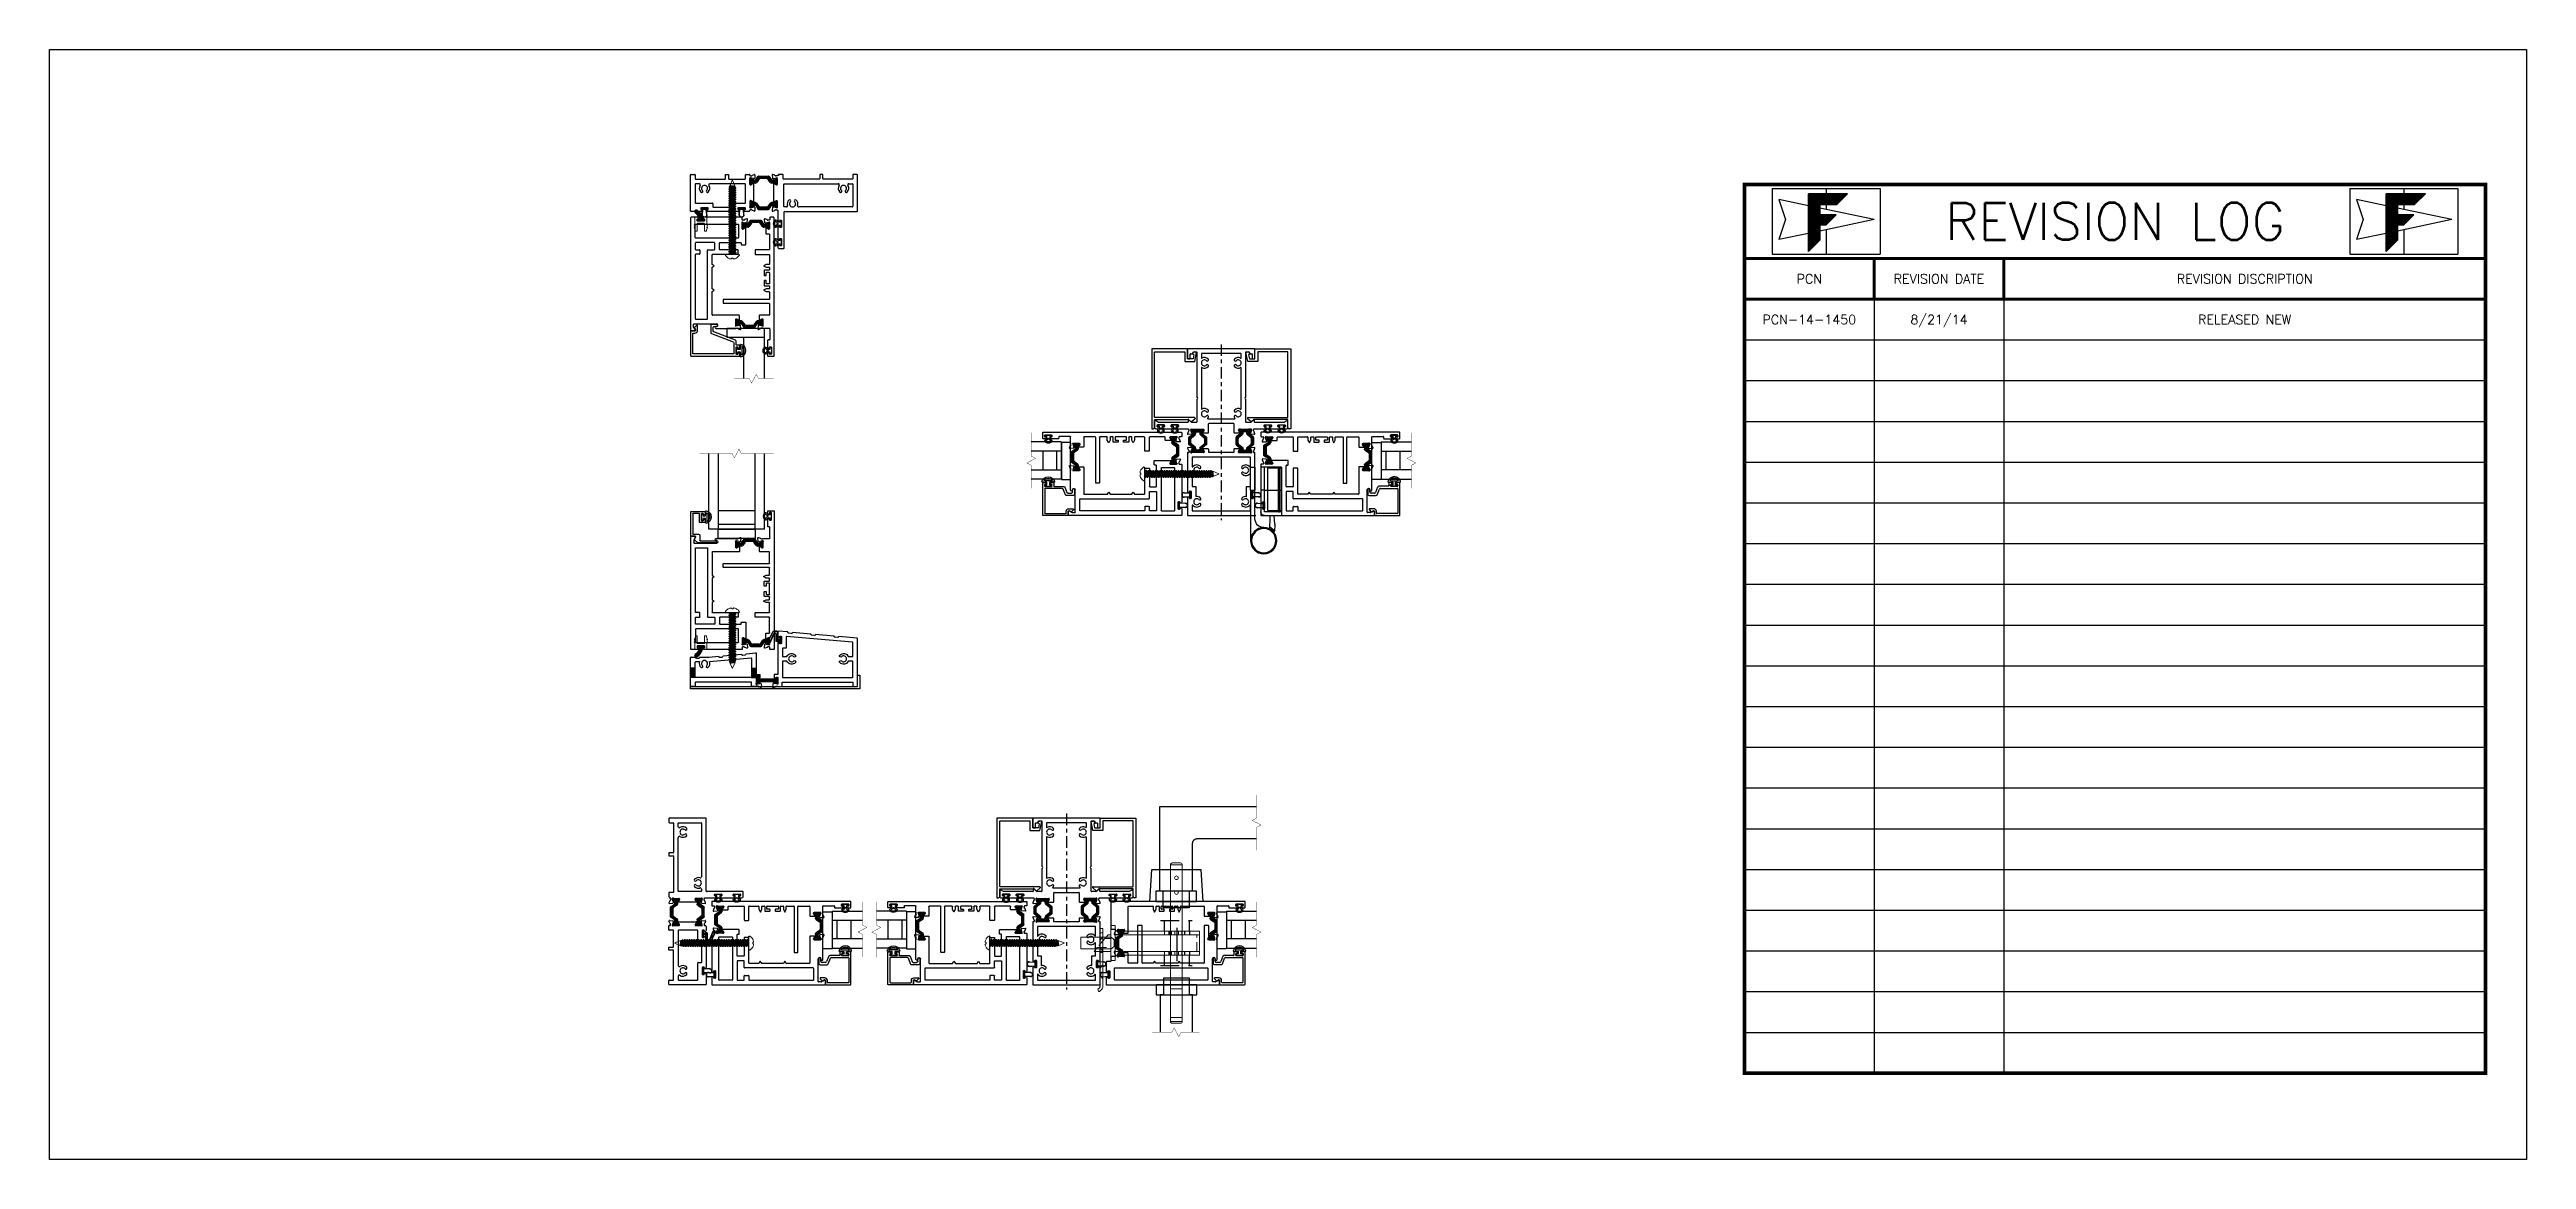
# Model space of a CAD drawing. Extents: x -22 to 360, y -93 to 44.
# Drawn here: x -12.4 to 54.4, y 13.6 to 43.6 of the extents above; entities that cross this region are included whole.
import ezdxf
from ezdxf.enums import TextEntityAlignment as Align

# ---------------------------------------------------------------- set-up
doc = ezdxf.new("R2010")
doc.units = 0
doc.header["$MEASUREMENT"] = 0
for name, pattern in [('CENTER', [2, 1.25, -0.25, 0.25, -0.25]), ('CENTERX2', [0.8, 0.5, -0.1, 0.1, -0.1]), ('HIDDEN', [0.375, 0.25, -0.125]), ('SLD-Solid', [0]), ('TRAZO_Y_PUNTO', [1, 0.5, -0.25, 0, -0.25])]:
    doc.linetypes.add(name, pattern=pattern)
doc.layers.get('0').update_dxf_attribs({"linetype": 'CONTINUOUS'})
for name, color, linetype in [('1', 7, 'CONTINUOUS'), ('Ballons', 7, 'CONTINUOUS'), ('Cen', 1, 'CENTER'), ('CL', 40, 'CENTER'), ('DIM', 7, 'CONTINUOUS'), ('FRAME', 1, 'CONTINUOUS'), ('GLASS', 7, 'CONTINUOUS'), ('I-Strut', 7, 'CONTINUOUS'), ('INERTIA', 7, 'CONTINUOUS'), ('MISC', 7, 'CONTINUOUS'), ('Part', 7, 'CONTINUOUS'), ('PROFILE NUMBER', 150, 'CONTINUOUS'), ('REVISION LOG', 7, 'CONTINUOUS'), ('SEAL', 7, 'CONTINUOUS'), ('TEXT', 7, 'CONTINUOUS'), ('VENT', 5, 'CONTINUOUS')]:
    doc.layers.add(name, color=color, linetype=linetype)
doc.styles.get("Standard").update_dxf_attribs({"font": 'simplex.shx'})

msp = doc.modelspace()

# ---------------------------------------------------------------- texts
at = {"layer": 'REVISION LOG'}
for s, height, p in [('REVISION LOG', 1, (43.342, 38.942)), ('PCN', 0.25, (35.092, 37.392)), ('REVISION DATE', 0.25, (38.592, 37.392)), ('REVISION DISCRIPTION', 0.25, (46.842, 37.392)), ('PCN-14-1450', 0.25, (35.092, 36.292)), ('8/21/14', 0.25, (38.592, 36.292)), ('RELEASED NEW', 0.25, (46.842, 36.292))]:
    msp.add_text(s, height=height, dxfattribs=at).set_placement(p, align=Align.MIDDLE_CENTER)

# ---------------------------------------------------------------- blocks, each defined once
blk = doc.blocks.new('*X1')
at = {"color": 0}
for p, q in [((7.233, 10.235), (7.463, 10.465)), ((7.233, 10.245), (7.452, 10.465)), ((7.233, 10.256), (7.442, 10.465)), ((7.233, 10.266), (7.431, 10.465)), ((7.233, 10.277), (7.42, 10.465)), ((7.233, 10.288), (7.41, 10.465)), ((7.233, 10.298), (7.399, 10.465)), ((7.233, 10.309), (7.389, 10.465)), ((7.233, 10.319), (7.378, 10.465)), ((7.233, 10.33), (7.367, 10.465)), ((7.233, 10.341), (7.357, 10.465)), ((7.233, 10.351), (7.346, 10.465)), ((7.233, 10.362), (7.336, 10.465)), ((7.233, 10.372), (7.325, 10.465)), ((7.233, 10.383), (7.314, 10.465)), ((7.233, 10.394), (7.304, 10.465)), ((7.233, 10.404), (7.293, 10.465)), ((7.233, 10.415), (7.283, 10.465)), ((7.233, 10.426), (7.272, 10.465)), ((7.233, 10.436), (7.261, 10.465)), ((7.233, 10.447), (7.251, 10.465)), ((7.233, 10.457), (7.24, 10.465)), ((7.355, 10.337), (7.233, 10.459)), ((7.355, 10.326), (7.233, 10.448)), ((7.355, 10.316), (7.233, 10.438)), ((7.355, 10.305), (7.233, 10.427)), ((7.355, 10.348), (7.238, 10.465)), ((7.365, 10.348), (7.249, 10.465)), ((7.375, 10.348), (7.259, 10.465)), ((7.386, 10.348), (7.27, 10.465)), ((7.396, 10.348), (7.28, 10.465)), ((7.407, 10.348), (7.291, 10.465)), ((7.418, 10.348), (7.302, 10.465)), ((7.428, 10.348), (7.312, 10.465)), ((7.439, 10.348), (7.323, 10.465)), ((7.449, 10.348), (7.333, 10.465)), ((7.46, 10.348), (7.344, 10.465)), ((7.471, 10.348), (7.355, 10.465)), ((7.357, 10.348), (7.473, 10.465)), ((7.481, 10.348), (7.365, 10.465)), ((7.368, 10.348), (7.484, 10.465)), ((7.492, 10.348), (7.376, 10.465)), ((7.379, 10.348), (7.495, 10.465)), ((7.503, 10.348), (7.386, 10.465)), ((7.389, 10.348), (7.505, 10.465)), ((7.513, 10.348), (7.397, 10.465)), ((7.4, 10.348), (7.516, 10.465)), ((7.524, 10.348), (7.408, 10.465)), ((7.41, 10.348), (7.526, 10.465)), ((7.534, 10.348), (7.418, 10.465)), ((7.421, 10.348), (7.537, 10.465)), ((7.542, 10.351), (7.429, 10.465)), ((7.432, 10.348), (7.548, 10.465)), ((7.548, 10.356), (7.439, 10.465)), ((7.442, 10.348), (7.558, 10.465)), ((7.553, 10.362), (7.45, 10.465)), ((7.453, 10.348), (7.569, 10.465)), ((7.558, 10.367), (7.461, 10.465)), ((7.463, 10.348), (7.58, 10.465)), ((7.563, 10.372), (7.471, 10.465)), ((7.474, 10.348), (7.59, 10.465)), ((7.569, 10.378), (7.482, 10.465)), ((7.485, 10.348), (7.601, 10.465)), ((7.574, 10.383), (7.492, 10.465)), ((7.495, 10.348), (7.611, 10.465)), ((7.579, 10.388), (7.503, 10.465)), ((7.506, 10.348), (7.622, 10.465)), ((7.585, 10.394), (7.514, 10.465)), ((7.516, 10.348), (7.633, 10.465)), ((7.59, 10.399), (7.524, 10.465)), ((7.527, 10.348), (7.643, 10.465)), ((7.595, 10.404), (7.535, 10.465)), ((7.538, 10.348), (7.654, 10.465)), ((7.601, 10.409), (7.546, 10.465)), ((7.606, 10.415), (7.556, 10.465)), ((7.611, 10.42), (7.567, 10.465)), ((7.616, 10.425), (7.577, 10.465)), ((7.622, 10.431), (7.588, 10.465)), ((7.627, 10.436), (7.599, 10.465)), ((7.632, 10.441), (7.609, 10.465)), ((7.638, 10.447), (7.62, 10.465)), ((7.643, 10.452), (7.63, 10.465)), ((7.648, 10.457), (7.641, 10.465)), ((7.654, 10.462), (7.652, 10.465)), ((7.355, 10.295), (7.233, 10.416)), ((7.355, 10.284), (7.233, 10.406)), ((7.355, 10.273), (7.233, 10.395)), ((7.355, 10.263), (7.233, 10.385)), ((7.355, 10.252), (7.233, 10.374)), ((7.355, 10.241), (7.233, 10.363)), ((7.44, 10.145), (7.233, 10.353)), ((7.233, 10.224), (7.355, 10.346)), ((7.435, 10.14), (7.233, 10.342)), ((7.233, 10.213), (7.355, 10.335)), ((7.43, 10.135), (7.233, 10.332)), ((7.233, 10.203), (7.355, 10.325)), ((7.424, 10.129), (7.233, 10.321)), ((7.233, 10.192), (7.355, 10.314)), ((7.416, 10.127), (7.233, 10.31)), ((7.233, 10.182), (7.355, 10.304)), ((7.405, 10.127), (7.233, 10.3)), ((7.233, 10.171), (7.355, 10.293)), ((7.395, 10.127), (7.233, 10.289)), ((7.233, 10.16), (7.355, 10.282)), ((7.384, 10.127), (7.233, 10.279)), ((7.233, 10.15), (7.355, 10.272)), ((7.373, 10.127), (7.233, 10.268)), ((7.233, 10.139), (7.355, 10.261)), ((7.363, 10.127), (7.233, 10.257)), ((7.233, 10.129), (7.355, 10.25)), ((7.355, 10.125), (7.233, 10.247)), ((7.233, 10.118), (7.355, 10.24)), ((7.233, 10.012), (7.457, 10.236)), ((7.233, 10.022), (7.446, 10.236)), ((7.233, 10.033), (7.436, 10.236)), ((7.233, 10.044), (7.425, 10.236)), ((7.233, 10.054), (7.415, 10.236)), ((7.233, 10.065), (7.404, 10.236)), ((7.233, 10.076), (7.393, 10.236)), ((7.233, 10.086), (7.383, 10.236)), ((7.233, 10.097), (7.372, 10.236)), ((7.233, 10.107), (7.362, 10.236)), ((7.355, 10.114), (7.233, 10.236)), ((7.355, 10.104), (7.233, 10.226)), ((7.355, 10.093), (7.233, 10.215)), ((7.355, 10.082), (7.233, 10.204)), ((7.355, 10.072), (7.233, 10.194)), ((7.355, 10.061), (7.233, 10.183)), ((7.355, 10.051), (7.233, 10.172)), ((7.355, 10.04), (7.233, 10.162)), ((7.359, 10.127), (7.468, 10.236)), ((7.446, 10.151), (7.36, 10.236)), ((7.37, 10.127), (7.478, 10.236)), ((7.451, 10.156), (7.371, 10.236)), ((7.38, 10.127), (7.489, 10.236)), ((7.456, 10.161), (7.382, 10.236)), ((7.391, 10.127), (7.5, 10.236)), ((7.462, 10.167), (7.392, 10.236)), ((7.402, 10.127), (7.51, 10.236)), ((7.467, 10.172), (7.403, 10.236)), ((7.412, 10.127), (7.521, 10.236)), ((7.472, 10.177), (7.413, 10.236)), ((7.477, 10.182), (7.424, 10.236)), ((7.483, 10.188), (7.435, 10.236)), ((7.488, 10.193), (7.445, 10.236)), ((7.493, 10.198), (7.456, 10.236)), ((7.499, 10.204), (7.466, 10.236)), ((7.504, 10.209), (7.477, 10.236)), ((7.509, 10.214), (7.488, 10.236)), ((7.515, 10.22), (7.498, 10.236)), ((7.52, 10.225), (7.509, 10.236)), ((7.525, 10.23), (7.519, 10.236)), ((7.531, 10.236), (7.53, 10.236)), ((7.355, 10.029), (7.233, 10.151)), ((7.355, 10.019), (7.233, 10.141)), ((7.355, 10.008), (7.233, 10.13)), ((7.233, 10.001), (7.355, 10.123)), ((7.355, 9.998), (7.233, 10.119)), ((7.233, 9.991), (7.355, 10.113)), ((7.355, 9.987), (7.233, 10.109)), ((7.233, 9.98), (7.355, 10.102)), ((7.355, 9.976), (7.233, 10.098)), ((7.233, 9.969), (7.355, 10.091)), ((7.355, 9.966), (7.233, 10.088)), ((7.233, 9.959), (7.355, 10.081)), ((7.35, 9.96), (7.233, 10.077)), ((7.233, 9.948), (7.355, 10.07)), ((7.345, 9.955), (7.233, 10.066)), ((7.233, 9.938), (7.355, 10.06)), ((7.339, 9.949), (7.233, 10.056)), ((7.233, 9.927), (7.355, 10.049)), ((7.334, 9.944), (7.233, 10.045)), ((7.233, 9.916), (7.355, 10.038)), ((7.329, 9.939), (7.233, 10.035)), ((7.233, 9.906), (7.355, 10.028)), ((7.324, 9.933), (7.233, 10.024)), ((7.233, 9.895), (7.355, 10.017)), ((7.318, 9.928), (7.233, 10.013)), ((7.233, 9.885), (7.355, 10.007)), ((7.313, 9.923), (7.233, 10.003)), ((7.233, 9.874), (7.355, 9.996)), ((7.308, 9.917), (7.233, 9.992)), ((7.233, 9.863), (7.355, 9.985)), ((7.302, 9.912), (7.233, 9.982)), ((7.233, 9.853), (7.355, 9.975)), ((7.297, 9.907), (7.233, 9.971)), ((7.292, 9.902), (7.233, 9.96)), ((7.286, 9.896), (7.233, 9.95)), ((7.281, 9.891), (7.233, 9.939)), ((7.276, 9.886), (7.233, 9.929)), ((7.271, 9.88), (7.233, 9.918)), ((7.265, 9.875), (7.233, 9.907)), ((7.26, 9.87), (7.233, 9.897)), ((7.255, 9.864), (7.233, 9.886)), ((7.249, 9.859), (7.233, 9.876)), ((7.244, 9.854), (7.233, 9.865)), ((7.239, 9.849), (7.233, 9.854)), ((7.233, 9.843), (7.233, 9.844))]:
    blk.add_line(p, q, dxfattribs=at)
blk = doc.blocks.new('25199')
at = {"layer": 'PROFILE NUMBER', "color": 5}
for p, q in [((-0.015, 0.111), (-0.008, 0.09)), ((-0.008, 0.09), (0.008, 0.09)), ((0.008, 0.09), (0.015, 0.111))]:
    blk.add_line(p, q, dxfattribs=at)
blk.add_lwpolyline([(-0.043, 0.096), (-0.043, 0.034), (-0.09, 0.034), (-0.09, 0), (0.09, 0), (0.09, 0.034), (0.043, 0.034), (0.043, 0.096)], dxfattribs=at)
for centre, start, end in [((-0.043, 0.101), 19.82892, 69.20119), ((0.043, 0.101), 110.76966, 160.19447)]:
    blk.add_arc(centre, 0.03, start, end, dxfattribs=at)
blk.add_ellipse((0, 0.155), major_axis=(-0.0958, 0), ratio=0.680816, start_param=2.033109, end_param=7.391692, dxfattribs=at)
blk.add_open_spline([(0.033, 0.129), (0.046, 0.134), (0.055, 0.141), (0.064, 0.156), (0.064, 0.161), (0.049, 0.179), (0.03, 0.189), (-0.014, 0.193), (-0.037, 0.186), (-0.062, 0.168), (-0.063, 0.16), (-0.06, 0.147), (-0.05, 0.135), (-0.033, 0.129)], degree=3, knots=[2.056982, 2.056982, 2.056982, 2.056982, 2.724403, 2.724403, 3.660137, 3.660137, 4.595871, 4.595871, 5.531605, 5.531605, 6.467339, 6.467339, 7.36772, 7.36772, 7.36772, 7.36772], dxfattribs=at)
blk = doc.blocks.new('3913-1_Frame_Tee_Bar_Component')
at = {"color": 0}
for p, q in [((0.472, 0.91), (0, 0.91)), ((0, 0.91), (0, -0.91)), ((0.274, 0.785), (0.125, 0.785)), ((0.125, 0.785), (0.125, -0.785)), ((0.46, 0.82), (0.46, 0.85)), ((0.47, 0.86), (0.472, 0.86)), ((0.65, 0.81), (0.47, 0.81)), ((0.497, 0.885), (0.497, 0.885)), ((0.785, 0.685), (0.527, 0.685)), ((0.623, 0.885), (0.623, 0.885)), ((1.702, 0.91), (0.648, 0.91)), ((0.648, 0.86), (0.65, 0.86)), ((0.66, 0.85), (0.66, 0.82)), ((1.124, 0.785), (0.785, 0.785)), ((0.785, 0.785), (0.785, 0.685)), ((1.577, 0.785), (1.326, 0.785)), ((1.577, -0.785), (1.577, 0.785)), ((1.702, 0.881), (1.702, 0.91)), ((1.702, 0.476), (1.702, 0.789)), ((1.702, 0.789), (1.702, 0.789)), ((1.706, 0.818), (1.715, 0.818)), ((1.749, 0.869), (1.714, 0.869)), ((1.718, 0.818), (1.79, 0.798)), ((1.822, 0.907), (1.768, 0.887)), ((1.798, 0.79), (1.8, 0.786)), ((1.812, 0.782), (1.827, 0.796)), ((1.822, 0.907), (1.822, 0.907)), ((1.83, 0.803), (1.838, 0.895)), ((1.702, -0.34), (1.702, 0.34)), ((1.702, 0.34), (1.789, 0.34)), ((1.723, 0.465), (1.714, 0.465)), ((1.787, 0.502), (1.729, 0.466)), ((1.799, 0.35), (1.799, 0.496)), ((1.789, -0.34), (1.702, -0.34)), ((1.702, -0.789), (1.702, -0.476)), ((1.714, -0.465), (1.723, -0.465)), ((1.729, -0.466), (1.787, -0.502)), ((1.799, -0.496), (1.799, -0.35)), ((0, -0.91), (0.472, -0.91)), ((0.125, -0.785), (0.274, -0.785)), ((0.46, -0.85), (0.46, -0.82)), ((0.47, -0.81), (0.65, -0.81)), ((0.472, -0.86), (0.47, -0.86)), ((0.497, -0.885), (0.497, -0.885)), ((0.527, -0.685), (0.785, -0.685)), ((0.623, -0.885), (0.623, -0.885)), ((0.65, -0.86), (0.648, -0.86)), ((0.648, -0.91), (1.702, -0.91)), ((0.66, -0.82), (0.66, -0.85)), ((0.785, -0.685), (0.785, -0.785)), ((0.785, -0.785), (1.124, -0.785)), ((1.326, -0.785), (1.577, -0.785)), ((1.702, -0.91), (1.702, -0.881)), ((1.715, -0.818), (1.706, -0.818)), ((1.714, -0.869), (1.749, -0.869)), ((1.79, -0.798), (1.718, -0.818)), ((1.768, -0.887), (1.822, -0.907)), ((1.8, -0.786), (1.798, -0.79)), ((1.827, -0.796), (1.812, -0.782)), ((1.822, -0.907), (1.822, -0.907)), ((1.838, -0.895), (1.83, -0.803))]:
    blk.add_line(p, q, dxfattribs=at)
for centre, radius, start, end in [((0.375, 0.66), 0.143, 131.26788, 225.93154), ((0.274, 0.775), 0.01, 311.26788, 90), ((0.375, 0.66), 0.081, 314.06846, 225.93154), ((0.47, 0.85), 0.01, 90, 180), ((0.47, 0.82), 0.01, 180, 270), ((0.472, 0.885), 0.025, 0, 90), ((0.472, 0.885), 0.025, 270, 360), ((0.375, 0.66), 0.143, 314.06846, 5.60274), ((0.527, 0.675), 0.01, 90, 185.60274), ((0.648, 0.885), 0.025, 90, 180), ((0.648, 0.885), 0.025, 180, 270), ((0.65, 0.85), 0.01, 0, 90), ((0.65, 0.82), 0.01, 270, 0), ((1.225, 0.66), 0.143, 131.26788, 225.93154), ((1.124, 0.775), 0.01, 311.26788, 90), ((1.225, 0.66), 0.081, 314.06846, 225.93154), ((1.326, 0.775), 0.01, 90, 228.73212), ((1.225, 0.66), 0.143, 314.06846, 48.73212), ((1.706, 0.806), 0.0116, 90, 228.18969), ((1.691, 0.789), 0.0116, 0, 48.18969), ((1.714, 0.881), 0.0116, 180, 270), ((1.715, 0.806), 0.0116, 75, 90), ((1.749, 0.881), 0.0116, 270, 349.09572), ((1.772, 0.876), 0.0116, 110, 169.09572), ((1.787, 0.787), 0.0116, 15, 75), ((1.807, 0.788), 0.00775, 195, 315), ((1.826, 0.896), 0.0116, 355, 110), ((1.818, 0.804), 0.0116, 315, 355), ((0.297, 0.58), 0.031, 225.93154, 332), ((0.297, 0.58), 0.031, 332, 45.93154), ((0.453, 0.58), 0.031, 134.06846, 208), ((0.453, 0.58), 0.031, 208, 314.06846), ((1.147, 0.58), 0.031, 225.93154, 332), ((1.147, 0.58), 0.031, 332, 45.93154), ((1.303, 0.58), 0.031, 134.06846, 208), ((1.303, 0.58), 0.031, 208, 314.06846), ((1.714, 0.476), 0.0116, 180, 270), ((1.723, 0.476), 0.0116, 270, 301.4), ((1.792, 0.496), 0.00775, 0, 121.4), ((1.789, 0.35), 0.01, 270, 0), ((0.375, -0.66), 0.143, 134.06846, 228.73212), ((0.297, -0.58), 0.031, 28, 134.06846), ((0.375, -0.66), 0.081, 134.06846, 45.93154), ((0.297, -0.58), 0.031, 314.06846, 28), ((0.453, -0.58), 0.031, 152, 225.93154), ((0.453, -0.58), 0.031, 45.93154, 152), ((0.375, -0.66), 0.143, 354.39726, 45.93154), ((1.225, -0.66), 0.143, 134.06846, 228.73212), ((1.147, -0.58), 0.031, 28, 134.06846), ((1.225, -0.66), 0.081, 134.06846, 45.93154), ((1.147, -0.58), 0.031, 314.06846, 28), ((1.303, -0.58), 0.031, 152, 225.93154), ((1.303, -0.58), 0.031, 45.93154, 152), ((1.225, -0.66), 0.143, 311.26788, 45.93154), ((1.714, -0.476), 0.0116, 90, 180), ((1.723, -0.476), 0.0116, 58.6, 90), ((1.792, -0.496), 0.00775, 238.6, 360), ((1.789, -0.35), 0.01, 0, 90), ((0.274, -0.775), 0.01, 270, 48.73212), ((0.47, -0.82), 0.01, 90, 180), ((0.47, -0.85), 0.01, 180, 270), ((0.472, -0.885), 0.025, 0, 90), ((0.472, -0.885), 0.025, 270, 360), ((0.527, -0.675), 0.01, 174.39726, 270), ((0.648, -0.885), 0.025, 90, 180), ((0.648, -0.885), 0.025, 180, 270), ((0.65, -0.82), 0.01, 360, 90), ((0.65, -0.85), 0.01, 270, 360), ((1.124, -0.775), 0.01, 270, 48.73212), ((1.326, -0.775), 0.01, 131.26788, 270), ((1.706, -0.806), 0.0116, 131.81031, 270), ((1.691, -0.789), 0.0116, 311.81031, 360), ((1.714, -0.881), 0.0116, 90, 180), ((1.715, -0.806), 0.0116, 270, 285), ((1.749, -0.881), 0.0116, 10.90428, 90), ((1.772, -0.876), 0.0116, 190.90428, 250), ((1.787, -0.787), 0.0116, 285, 345), ((1.807, -0.788), 0.00775, 45, 165), ((1.826, -0.896), 0.0116, 250, 5), ((1.818, -0.804), 0.0116, 5, 45)]:
    blk.add_arc(centre, radius, start, end, dxfattribs=at)
blk = doc.blocks.new('3913-2_Frame_Tee_Bar_Component')
for p, q in [((-2.152, 1.77), (-2.152, 1.718)), ((-2.152, 1.543), (-2.152, 1.343)), ((-1.947, 1.8), (-2.122, 1.8)), ((-2.102, 1.718), (-2.102, 1.72)), ((-2.102, 1.54), (-2.102, 1.543)), ((-2.102, 1.343), (-2.102, 1.345)), ((-2.092, 1.73), (-2.062, 1.73)), ((-2.062, 1.53), (-2.092, 1.53)), ((-2.092, 1.355), (-2.062, 1.355)), ((-2.052, 1.72), (-2.052, 1.54)), ((-2.052, 1.345), (-2.052, 1.165)), ((-1.982, 1.695), (-1.934, 1.778)), ((-1.982, 0.907), (-1.982, 1.695)), ((-1.982, 1.695), (-1.982, 1.695)), ((-2.303, 0.897), (-2.295, 0.805)), ((-2.292, 0.798), (-2.278, 0.784)), ((-2.233, 0.889), (-2.288, 0.909)), ((-2.288, 0.909), (-2.288, 0.909)), ((-2.265, 0.788), (-2.264, 0.792)), ((-2.256, 0.8), (-2.183, 0.82)), ((-2.179, 0.871), (-2.214, 0.871)), ((-2.18, 0.82), (-2.172, 0.82)), ((-2.152, 0.883), (-2.168, 0.883)), ((-2.168, 0.791), (-2.168, 0.478)), ((-2.152, 1.168), (-2.152, 0.883)), ((-2.102, 1.165), (-2.102, 1.168)), ((-2.062, 1.155), (-2.092, 1.155)), ((-1.982, 0.672), (-1.982, 0.794)), ((-1.979, 0.801), (-1.9, 0.88)), ((-1.907, 0.897), (-1.972, 0.897)), ((-0.263, 0.9), (-0.263, 0.845)), ((-0.01, 0.91), (-0.253, 0.91)), ((-0.253, 0.835), (-0.139, 0.835)), ((-0.129, 0.825), (-0.129, 0.778)), ((-0.129, 0.778), (-0.075, 0.752)), ((-0.075, 0.752), (-0.075, 0.672)), ((0, -0.9), (0, 0.9)), ((-2.265, 0.498), (-2.265, 0.352)), ((-2.255, 0.342), (-2.017, 0.342)), ((-2.194, 0.468), (-2.253, 0.504)), ((-2.179, 0.467), (-2.188, 0.467)), ((-2.007, 0.332), (-2.007, -0.332)), ((-1.357, 0.662), (-1.972, 0.662)), ((-1.882, 0.364), (-1.882, -0.364)), ((-0.51, 0.537), (-1.615, 0.537)), ((-0.085, 0.662), (-1.307, 0.662)), ((-0.135, 0.537), (-0.24, 0.537)), ((-0.125, -0.527), (-0.125, 0.527)), ((-2.265, -0.352), (-2.265, -0.498)), ((-2.017, -0.342), (-2.255, -0.342)), ((-2.253, -0.504), (-2.194, -0.468)), ((-2.188, -0.467), (-2.179, -0.467)), ((-2.168, -0.478), (-2.168, -0.791)), ((-1.972, -0.662), (-1.357, -0.662)), ((-1.615, -0.537), (-0.51, -0.537)), ((-1.307, -0.662), (-0.085, -0.662)), ((-0.24, -0.537), (-0.135, -0.537)), ((-2.295, -0.805), (-2.303, -0.897)), ((-2.278, -0.784), (-2.292, -0.798)), ((-2.288, -0.909), (-2.233, -0.889)), ((-2.288, -0.909), (-2.288, -0.909)), ((-2.264, -0.792), (-2.265, -0.788)), ((-2.183, -0.82), (-2.256, -0.8)), ((-2.214, -0.871), (-2.179, -0.871)), ((-2.172, -0.82), (-2.18, -0.82)), ((-2.168, -0.883), (-2.168, -0.883)), ((-2.168, -0.883), (-2.152, -0.883)), ((-2.152, -0.883), (-2.152, -1.168)), ((-2.102, -1.168), (-2.102, -1.165)), ((-2.092, -1.155), (-2.062, -1.155)), ((-2.052, -1.165), (-2.052, -1.345)), ((-1.982, -0.794), (-1.982, -0.672)), ((-1.982, -1.695), (-1.982, -0.907)), ((-1.9, -0.88), (-1.979, -0.801)), ((-1.972, -0.897), (-1.907, -0.897)), ((-0.263, -0.845), (-0.263, -0.9)), ((-0.139, -0.835), (-0.253, -0.835)), ((-0.253, -0.91), (-0.01, -0.91)), ((-0.075, -0.752), (-0.129, -0.778)), ((-0.129, -0.778), (-0.129, -0.825)), ((-0.075, -0.672), (-0.075, -0.752)), ((-2.152, -1.343), (-2.152, -1.543)), ((-2.152, -1.718), (-2.152, -1.77)), ((-2.122, -1.8), (-1.947, -1.8)), ((-2.102, -1.345), (-2.102, -1.343)), ((-2.102, -1.543), (-2.102, -1.54)), ((-2.102, -1.72), (-2.102, -1.718)), ((-2.062, -1.355), (-2.092, -1.355)), ((-2.092, -1.53), (-2.062, -1.53)), ((-2.062, -1.73), (-2.092, -1.73)), ((-2.052, -1.54), (-2.052, -1.72)), ((-1.934, -1.778), (-1.982, -1.695)), ((-1.982, -1.695), (-1.982, -1.695))]:
    blk.add_line(p, q)
for centre, radius, start, end in [((-2.122, 1.77), 0.03, 90, 180), ((-2.127, 1.718), 0.025, 180, 0), ((-2.127, 1.543), 0.025, 0, 180), ((-2.127, 1.343), 0.025, 180, 0), ((-2.092, 1.72), 0.01, 90, 180), ((-2.092, 1.54), 0.01, 180, 270), ((-2.092, 1.345), 0.01, 90, 180), ((-2.062, 1.72), 0.01, 0, 90), ((-2.062, 1.54), 0.01, 270, 0), ((-2.062, 1.345), 0.01, 0, 90), ((-1.947, 1.785), 0.015, 330, 90.00055), ((-2.292, 0.898), 0.0116, 70, 185), ((-2.284, 0.806), 0.0116, 185, 225), ((-2.272, 0.79), 0.00775, 225, 345), ((-2.252, 0.789), 0.0116, 105, 165), ((-2.237, 0.878), 0.0116, 10.90428, 70), ((-2.214, 0.883), 0.0116, 190.90428, 270), ((-2.18, 0.808), 0.0116, 90, 105), ((-2.179, 0.883), 0.0116, 270, 0), ((-2.172, 0.808), 0.0116, 311.81031, 90), ((-2.156, 0.791), 0.0116, 131.81031, 180), ((-2.127, 1.168), 0.025, 360, 178.64497), ((-2.092, 1.165), 0.01, 180, 270), ((-2.062, 1.165), 0.01, 270, 0), ((-1.972, 0.907), 0.01, 180, 270), ((-1.972, 0.794), 0.01, 135, 180), ((-1.972, 0.672), 0.01, 180, 270), ((-1.907, 0.887), 0.01, 315, 90), ((-0.253, 0.9), 0.01, 90, 180), ((-0.253, 0.845), 0.01, 180, 270), ((-0.139, 0.825), 0.01, 360, 90), ((-0.085, 0.672), 0.01, 270, 360), ((-0.01, 0.9), 0.01, 0, 90), ((-2.257, 0.498), 0.00775, 58.6, 180), ((-2.255, 0.352), 0.01, 180, 270), ((-2.188, 0.478), 0.0116, 238.6, 270), ((-2.179, 0.478), 0.0116, 270, 0), ((-2.017, 0.332), 0.01, 0, 90), ((-1.872, 0.364), 0.01, 37.11278, 180), ((-1.75, 0.456), 0.143, 217.11278, 225.93154), ((-1.828, 0.376), 0.031, 225.93154, 332), ((-1.75, 0.456), 0.081, 314.06846, 225.93154), ((-1.828, 0.376), 0.031, 332, 45.93154), ((-1.672, 0.376), 0.031, 134.06846, 208), ((-1.672, 0.376), 0.031, 208, 314.06846), ((-1.75, 0.456), 0.143, 314.06846, 27.69402), ((-1.615, 0.527), 0.01, 90, 207.69402), ((-1.332, 0.662), 0.025, 180, 0), ((-0.375, 0.456), 0.143, 152.30598, 225.93154), ((-0.51, 0.527), 0.01, 332.30598, 90), ((-0.453, 0.376), 0.031, 225.93154, 332), ((-0.375, 0.456), 0.081, 314.06846, 225.93154), ((-0.453, 0.376), 0.031, 332, 45.93154), ((-0.297, 0.376), 0.031, 134.06846, 208), ((-0.297, 0.376), 0.031, 208, 314.06846), ((-0.375, 0.456), 0.143, 314.06846, 27.69402), ((-0.24, 0.527), 0.01, 90, 207.69402), ((-0.135, 0.527), 0.01, 360, 90), ((-2.255, -0.352), 0.01, 90, 180), ((-2.257, -0.498), 0.00775, 180, 301.4), ((-2.188, -0.478), 0.0116, 90, 121.4), ((-2.179, -0.478), 0.0116, 360, 90), ((-2.017, -0.332), 0.01, 270, 0), ((-1.972, -0.672), 0.01, 90, 180), ((-1.872, -0.364), 0.01, 180, 322.88722), ((-1.75, -0.456), 0.143, 134.06846, 142.88722), ((-1.828, -0.376), 0.031, 28, 134.06846), ((-1.75, -0.456), 0.081, 134.06846, 45.93154), ((-1.828, -0.376), 0.031, 314.06846, 28), ((-1.672, -0.376), 0.031, 152, 225.93154), ((-1.672, -0.376), 0.031, 45.93154, 152), ((-1.75, -0.456), 0.143, 332.30598, 45.93154), ((-1.615, -0.527), 0.01, 152.30598, 270), ((-1.332, -0.662), 0.025, 360, 180), ((-0.375, -0.456), 0.143, 134.06846, 207.69402), ((-0.51, -0.527), 0.01, 270, 27.69402), ((-0.453, -0.376), 0.031, 28, 134.06846), ((-0.375, -0.456), 0.081, 134.06846, 45.93154), ((-0.453, -0.376), 0.031, 314.06846, 28), ((-0.297, -0.376), 0.031, 152, 225.93154), ((-0.297, -0.376), 0.031, 45.93154, 152), ((-0.375, -0.456), 0.143, 332.30598, 45.93154), ((-0.24, -0.527), 0.01, 152.30598, 270), ((-0.135, -0.527), 0.01, 270, 0), ((-0.085, -0.672), 0.01, 0, 90), ((-2.292, -0.898), 0.0116, 175, 290), ((-2.284, -0.806), 0.0116, 135, 175), ((-2.272, -0.79), 0.00775, 15, 135), ((-2.252, -0.789), 0.0116, 195, 255), ((-2.237, -0.878), 0.0116, 290, 349.09572), ((-2.214, -0.883), 0.0116, 90, 169.09572), ((-2.18, -0.808), 0.0116, 255, 270), ((-2.179, -0.883), 0.0116, 360, 90), ((-2.172, -0.808), 0.0116, 270, 48.18969), ((-2.156, -0.791), 0.0116, 180, 228.18969), ((-2.127, -1.168), 0.025, 181.35503, 0), ((-2.127, -1.343), 0.025, 0, 180), ((-2.092, -1.165), 0.01, 90, 180), ((-2.062, -1.165), 0.01, 0, 90), ((-1.972, -0.794), 0.01, 180, 225), ((-1.972, -0.907), 0.01, 90, 180), ((-1.907, -0.887), 0.01, 270, 45), ((-0.253, -0.845), 0.01, 90, 180), ((-0.253, -0.9), 0.01, 180, 270), ((-0.139, -0.825), 0.01, 270, 0), ((-0.01, -0.9), 0.01, 270, 360), ((-2.127, -1.543), 0.025, 180, 0), ((-2.127, -1.718), 0.025, 0, 180), ((-2.122, -1.77), 0.03, 180, 270), ((-2.092, -1.345), 0.01, 180, 270), ((-2.092, -1.54), 0.01, 90, 180), ((-2.092, -1.72), 0.01, 180, 270), ((-2.062, -1.345), 0.01, 270, 0), ((-2.062, -1.54), 0.01, 0, 90), ((-2.062, -1.72), 0.01, 270, 0), ((-1.947, -1.785), 0.015, 269.99945, 30)]:
    blk.add_arc(centre, radius, start, end)
blk = doc.blocks.new('24900_16mmX8.27mm_Std_I-Strut')
at = {"layer": 'I-Strut'}
h = blk.add_hatch(color=256, dxfattribs=at)
h.dxf.hatch_style = 1
h.paths.add_polyline_path([(0.107, 0.469, 0.109517), (0.097, 0.477, 0.109517), (0.084, 0.48), (-0.084, 0.48, 0.109517), (-0.097, 0.477, 0.109517), (-0.107, 0.469), (-0.182, 0.381, -0.176327), (-0.205, 0.367, -0.176327), (-0.232, 0.372), (-0.283, 0.401, 0.065544), (-0.286, 0.403, 0.065544), (-0.289, 0.403), (-0.303, 0.403, 0.198912), (-0.312, 0.399, 0.198912), (-0.315, 0.391), (-0.315, 0.348, 0.116434), (-0.314, 0.344, 0.116434), (-0.311, 0.34), (-0.311, 0.14, 0.116434), (-0.314, 0.137, 0.116434), (-0.315, 0.132), (-0.315, 0.089, 0.198912), (-0.312, 0.081, 0.198912), (-0.303, 0.077), (-0.289, 0.077, 0.065544), (-0.286, 0.078, 0.065544), (-0.283, 0.079), (-0.232, 0.108, -0.176327), (-0.205, 0.113, -0.176327), (-0.182, 0.1), (-0.107, 0.011, 0.109517), (-0.097, 0.003, 0.109517), (-0.084, 0), (0.084, 0, 0.109517), (0.097, 0.003, 0.109517), (0.107, 0.011), (0.187, 0.106, -0.176327), (0.205, 0.116, -0.176327), (0.225, 0.112), (0.283, 0.079, 0.065544), (0.286, 0.078, 0.065544), (0.289, 0.077), (0.303, 0.077, 0.198912), (0.312, 0.081, 0.198912), (0.315, 0.089), (0.315, 0.132, 0.116434), (0.314, 0.137, 0.116434), (0.311, 0.14), (0.311, 0.34, 0.116434), (0.314, 0.344, 0.116434), (0.315, 0.348), (0.315, 0.391, 0.198912), (0.312, 0.399, 0.198912), (0.303, 0.403), (0.289, 0.403, 0.065544), (0.286, 0.403, 0.065544), (0.283, 0.401), (0.225, 0.368, -0.176327), (0.205, 0.364, -0.176327), (0.187, 0.375)])
h.paths.add_polyline_path([(0.236, 0.285, 0.204351), (0.211, 0.296), (0.201, 0.296, -0.109519), (0.181, 0.3, -0.109518), (0.165, 0.312), (0.084, 0.408, 0.109518), (0.068, 0.421, 0.109518), (0.048, 0.425), (-0.048, 0.425, 0.109518), (-0.068, 0.421, 0.109518), (-0.084, 0.408), (-0.165, 0.312, -0.109518), (-0.181, 0.3, -0.109518), (-0.201, 0.296), (-0.211, 0.296, 0.200724), (-0.236, 0.285, 0.197102), (-0.246, 0.26), (-0.246, 0.221, 0.193485), (-0.236, 0.195, 0.204351), (-0.211, 0.185), (-0.201, 0.185, -0.109518), (-0.181, 0.18, -0.109518), (-0.165, 0.168), (-0.084, 0.072, 0.109518), (-0.068, 0.06, 0.109518), (-0.048, 0.055), (0.048, 0.055, 0.109518), (0.068, 0.06, 0.109518), (0.084, 0.072), (0.165, 0.168, -0.109518), (0.181, 0.18, -0.109518), (0.201, 0.185), (0.211, 0.185, 0.200724), (0.236, 0.195, 0.197102), (0.246, 0.22), (0.246, 0.26, 0.193485)], flags=16)
for points in [[(-0.084, 0.48), (0.084, 0.48, -0.109517), (0.097, 0.477, -0.109517), (0.107, 0.469), (0.187, 0.375, 0.176327), (0.205, 0.364, 0.176327), (0.225, 0.368), (0.283, 0.401, -0.065544), (0.286, 0.403, -0.065544), (0.289, 0.403), (0.303, 0.403, -0.198912), (0.312, 0.399, -0.198912), (0.315, 0.391), (0.315, 0.348, -0.116434), (0.314, 0.344, -0.116434), (0.311, 0.34), (0.311, 0.14, -0.116434), (0.314, 0.137, -0.116434), (0.315, 0.132), (0.315, 0.089, -0.198912), (0.312, 0.081, -0.198912), (0.303, 0.077), (0.289, 0.077, -0.065544), (0.286, 0.078, -0.065544), (0.283, 0.079), (0.225, 0.112, 0.176327), (0.205, 0.116, 0.176327), (0.187, 0.106), (0.107, 0.011, -0.109517), (0.097, 0.003, -0.109517), (0.084, 0), (-0.084, 0, -0.109517), (-0.097, 0.003, -0.109517), (-0.107, 0.011), (-0.182, 0.1, 0.176327), (-0.205, 0.113, 0.176327), (-0.232, 0.108), (-0.283, 0.079, -0.065544), (-0.286, 0.078, -0.065544), (-0.289, 0.077), (-0.303, 0.077, -0.198912), (-0.312, 0.081, -0.198667), (-0.315, 0.089), (-0.315, 0.132, -0.116434), (-0.314, 0.137, -0.116434), (-0.311, 0.14), (-0.311, 0.34, -0.116434), (-0.314, 0.344, -0.116434), (-0.315, 0.348), (-0.315, 0.391, -0.198912), (-0.312, 0.399, -0.198912), (-0.303, 0.403), (-0.289, 0.403, -0.065544), (-0.286, 0.403, -0.065544), (-0.283, 0.401), (-0.232, 0.372, 0.176327), (-0.205, 0.367, 0.176327), (-0.182, 0.381), (-0.107, 0.469, -0.109517), (-0.097, 0.477, -0.109517), (-0.084, 0.48, 1)], [(-0.048, 0.425), (0.048, 0.425, -0.109518), (0.068, 0.421, -0.109518), (0.084, 0.408), (0.165, 0.312, 0.109518), (0.181, 0.3, 0.109519), (0.201, 0.296), (0.211, 0.296, -0.204351), (0.236, 0.285, -0.189873), (0.246, 0.26), (0.246, 0.22, -0.197102), (0.236, 0.195, -0.197102), (0.211, 0.185), (0.201, 0.185, 0.109518), (0.181, 0.18, 0.109518), (0.165, 0.168), (0.084, 0.072, -0.109518), (0.068, 0.06, -0.109518), (0.048, 0.055), (-0.048, 0.055, -0.109518), (-0.068, 0.06, -0.109518), (-0.084, 0.072), (-0.165, 0.168, 0.109518), (-0.181, 0.18, 0.109518), (-0.201, 0.185), (-0.211, 0.185, -0.204351), (-0.236, 0.195, -0.189873), (-0.246, 0.22), (-0.246, 0.26, -0.197102), (-0.236, 0.285, -0.197102), (-0.211, 0.296), (-0.201, 0.296, 0.109518), (-0.181, 0.3, 0.109518), (-0.165, 0.312), (-0.084, 0.408, -0.109518), (-0.068, 0.421, -0.109518), (-0.048, 0.425, 0)]]:
    blk.add_lwpolyline(points, format="xyb", dxfattribs=at)
blk = doc.blocks.new('3912_Frame_Snap-In')
for p, q in [((-1.951, 0.108), (-1.876, 0.198)), ((-1.9, 0.031), (-1.95, 0.081)), ((-1.897, -0.88), (-1.897, 0.024)), ((-1.841, 0.185), (-1.841, -0.88)), ((-0.328, 0.195), (-0.082, 0.245)), ((-0.328, -0.075), (-0.328, 0.195)), ((-0.144, 0.173), (-0.253, 0.151)), ((-0.253, 0.151), (-0.253, 0)), ((-0.253, 0), (0.01, 0)), ((-0.082, 0.245), (-0.07, 0.188)), ((-0.065, -0.075), (-0.328, -0.075)), ((-0.065, -0.88), (-0.065, -0.075)), ((0.01, 0), (0.01, -0.965)), ((-2.142, -0.965), (-2.142, -0.92)), ((0.01, -0.965), (-2.142, -0.965)), ((-2.112, -0.89), (-1.907, -0.89)), ((-1.831, -0.89), (-0.075, -0.89))]:
    blk.add_line(p, q)
for centre, radius, start, end in [((-1.936, 0.096), 0.02, 140, 225), ((-1.907, 0.024), 0.01, 360, 45), ((-1.861, 0.185), 0.02, 0, 140), ((-0.107, 0.18), 0.0375, 191.48888, 11.48888), ((-2.112, -0.92), 0.03, 90, 180), ((-1.907, -0.88), 0.01, 270, 0), ((-1.831, -0.88), 0.01, 180, 270), ((-0.075, -0.88), 0.01, 270, 0)]:
    blk.add_arc(centre, radius, start, end)
blk = doc.blocks.new('3913_Frame_Tee_Bar_Assembly')
for name, p in [('3913-2_Frame_Tee_Bar_Component', (4.5, 0)), ('3913-1_Frame_Tee_Bar_Component', (0, 0)), ('24900_16mmX8.27mm_Std_I-Strut', (2.017, 0.395)), ('3912_Frame_Snap-In', (4.49, -0.91))]:
    blk.add_blockref(name, p)
at = {"xscale": -1, "rotation": 180}
for name, p in [('3912_Frame_Snap-In', (4.49, 0.91)), ('24900_16mmX8.27mm_Std_I-Strut', (2.017, -0.395))]:
    blk.add_blockref(name, p, dxfattribs=at)
blk = doc.blocks.new('3554 SILL PAN')
blk.add_lwpolyline([(2.281, 0), (-2.281, 0), (-2.281, 0.062), (2.219, 0.062), (2.219, 0.374), (2.281, 0.374)], close=True)
blk = doc.blocks.new('QEZ 376')
for p, q in [((526.232, 44.981), (526.167, 44.981)), ((526.167, 44.956), (526.332, 44.956)), ((526.232, 44.986), (526.178, 44.986)), ((526.178, 44.981), (526.178, 44.986)), ((526.183, 45.243), (526.432, 45.137)), ((526.185, 45.248), (526.434, 45.141)), ((526.473, 45.167), (526.21, 45.302)), ((526.476, 45.172), (526.213, 45.307)), ((526.222, 45.079), (526.222, 45.04)), ((526.224, 45.033), (526.236, 45.011)), ((526.227, 45.079), (526.227, 45.04)), ((526.228, 45.035), (526.24, 45.014)), ((526.425, 45.094), (526.237, 45.094)), ((526.425, 45.089), (526.237, 45.089)), ((526.237, 45.009), (526.237, 44.991)), ((526.242, 45.044), (526.242, 44.991)), ((526.257, 44.991), (526.257, 45.044)), ((526.258, 45.014), (526.273, 45.041)), ((526.262, 45.011), (526.278, 45.038)), ((526.262, 44.991), (526.262, 45.009)), ((526.32, 44.986), (526.267, 44.986)), ((526.332, 44.981), (526.267, 44.981)), ((526.337, 45.072), (526.27, 45.072)), ((526.337, 45.057), (526.27, 45.057)), ((526.282, 45.046), (526.46, 45.046)), ((526.282, 45.041), (526.46, 45.041)), ((526.32, 44.981), (526.32, 44.986)), ((526.445, 45.118), (526.445, 45.114)), ((526.45, 45.118), (526.45, 45.114)), ((526.49, 45.076), (526.49, 45.141)), ((526.495, 45.076), (526.495, 45.141))]:
    blk.add_line(p, q)
for centre, radius, start, end in [((526.167, 44.968), 0.0125, 90, 270), ((526.197, 45.276), 0.035, 62.82821, 246.82821), ((526.197, 45.276), 0.03, 62.82821, 246.82821), ((526.237, 45.079), 0.015, 90, 180), ((526.237, 45.04), 0.015, 180, 210), ((526.237, 45.079), 0.01, 90, 180), ((526.237, 45.04), 0.01, 180, 210), ((526.232, 44.991), 0.005, 270, 0), ((526.232, 44.991), 0.01, 270, 0), ((526.232, 45.009), 0.005, 0, 30), ((526.232, 45.009), 0.01, 0, 30), ((526.27, 45.044), 0.0285, 90, 180), ((526.27, 45.044), 0.0135, 90, 180), ((526.267, 45.009), 0.01, 150, 180), ((526.267, 44.991), 0.01, 180, 270), ((526.267, 45.009), 0.005, 150, 180), ((526.267, 44.991), 0.005, 180, 270), ((526.282, 45.036), 0.01, 90, 150), ((526.282, 45.036), 0.005, 90, 150), ((526.332, 44.968), 0.0125, 270, 90), ((526.337, 45.065), 0.0075, 270, 90), ((526.425, 45.114), 0.025, 270, 0), ((526.425, 45.114), 0.02, 270, 0), ((526.425, 45.118), 0.02, 0, 66.82821), ((526.425, 45.118), 0.025, 0, 66.82821), ((526.46, 45.076), 0.035, 270, 0), ((526.46, 45.076), 0.03, 270, 0), ((526.46, 45.141), 0.03, 0, 62.82821), ((526.46, 45.141), 0.035, 0, 62.82821)]:
    blk.add_arc(centre, radius, start, end)
blk = doc.blocks.new('Q250T190')
for p, q in [((-0.095, 0.001), (-0.095, 0.026)), ((-0.089, 0.023), (-0.089, 0.004)), ((-0.088, 0.033), (-0.06, 0.033)), ((-0.06, 0.027), (-0.085, 0.027)), ((-0.085, 0), (0.085, 0)), ((-0.063, 0.181), (-0.053, 0.041)), ((-0.06, 0.027), (0.085, 0.027)), ((-0.057, 0.181), (-0.047, 0.04)), ((-0.035, -0.006), (-0.041, 0)), ((-0.035, -0.006), (-0.035, 0)), ((0.057, 0.172), (0.047, 0.04)), ((0.063, 0.181), (0.053, 0.041)), ((0.057, 0.18), (0.057, 0.172)), ((0.06, 0.033), (0.088, 0.033)), ((0.089, 0.004), (0.089, 0.023)), ((0.095, 0.026), (0.095, 0.001)), ((-0.088, -0.006), (-0.041, -0.006)), ((-0.035, -0.012), (-0.041, -0.006)), ((-0.035, -0.006), (0.088, -0.006)), ((0.035, -0.012), (-0.035, -0.012)), ((0.035, -0.012), (0.035, -0.006))]:
    blk.add_line(p, q)
for centre, radius, start, end in [((-0.088, 0.026), 0.007, 90, 180.00001), ((-0.088, 0.001), 0.007, 180, 270), ((-0.085, 0.023), 0.0035, 90, 179.99999), ((-0.085, 0.004), 0.0035, 180, 270), ((0, 0.181), 0.063, 0, 180), ((-0.06, 0.04), 0.007, 270, 4.25885), ((0, 0.18), 0.057, 359.37793, 179.37791), ((0.06, 0.04), 0.013, 180, 270), ((0.06, 0.04), 0.007, 175.74115, 270), ((0.085, 0.004), 0.0035, 270, 0), ((0.088, 0.001), 0.007, 270, 0)]:
    blk.add_arc(centre, radius, start, end)
at = {"extrusion": (0, 0, -1)}
for centre, radius, start, end in [((0.06, 0.04), 0.013, 180, 270.00006), ((-0.085, 0.023), 0.0035, 90, 180.00001), ((-0.088, 0.026), 0.007, 90, 179.99999)]:
    blk.add_arc(centre, radius, start, end, dxfattribs=at)
blk = doc.blocks.new('25196')
h = blk.add_hatch(color=256)
h.dxf.hatch_style = 1
h.paths.add_polyline_path([(-0.084, 0, 0.414214), (-0.093, -0.01), (-0.093, -0.018, 0.414214), (-0.084, -0.028), (-0.04, -0.028), (-0.04, -0.058), (-0.04, -0.066, -0.10127), (-0.046, -0.097, -0.137313), (-0.152, -0.229, 1.008481), (-0.1, -0.29, 0.135242), (0.028, -0.126, 0.099129), (0.04, -0.068), (0.04, -0.058), (0.04, -0.028), (0.083, -0.028, 0.414214), (0.093, -0.018), (0.093, -0.01, 0.414214), (0.083, 0)])
h.paths.add_polyline_path([(0.017, -0.08, -0.476976), (0.032, -0.098, -0.046479), (0.024, -0.124, -0.135368), (-0.104, -0.287, -1.008549), (-0.149, -0.233, 0.145575), (-0.038, -0.09, -0.309671), (-0.024, -0.08), (-0.018, -0.08)], flags=16)
h = blk.add_hatch()
h.set_pattern_fill('HONEY', color=256, scale=0.0625)
h.set_pattern_definition([(0, (45.462435, 20.431424), (0.01171875, 0.0067658235), [0.0078125, -0.015625]), (120, (45.462435, 20.431424), (-0.01171875, 0.0067658235), [0.0078125, -0.015625]), (60, (45.462435, 20.431424), (3e-18, 0.0135316469), [-0.015625, 0.0078125])])
h.paths.add_polyline_path([(-0.149, -0.233, 1.008549), (-0.104, -0.287, 0.135368), (0.024, -0.124, 0.046479), (0.032, -0.098, 0.476976), (0.017, -0.08), (-0.018, -0.08), (-0.024, -0.08, 0.309671), (-0.038, -0.09, -0.145575)])
at = {"layer": 'Part'}
blk.add_lwpolyline([(-0.1, -0.29, 0.135242), (0.028, -0.126, 0.099129), (0.04, -0.068), (0.04, -0.058), (0.04, -0.028), (0.083, -0.028, 0.414214), (0.093, -0.018), (0.093, -0.01, 0.414214), (0.083, 0), (-0.084, 0, 0.414214), (-0.093, -0.01), (-0.093, -0.018, 0.414214), (-0.084, -0.028), (-0.04, -0.028), (-0.04, -0.058), (-0.04, -0.066, -0.10127), (-0.046, -0.097, -0.137313), (-0.152, -0.229, 1.008481)], format="xyb", close=True, dxfattribs=at)
blk.add_lwpolyline([(0.017, -0.08, -0.476392), (0.032, -0.098, -0.046479), (0.024, -0.124, -0.135368), (-0.104, -0.287, -1.008549), (-0.149, -0.233, 0.145575), (-0.038, -0.09, -0.309671), (-0.024, -0.08), (-0.018, -0.08), (0.018, -0.08)], format="xyb", dxfattribs=at)
blk = doc.blocks.new('3202-1_Standard_Sill_Component')
for p, q in [((-0.063, 0.01), (-0.063, 0.79)), ((-0.053, 0.8), (0.062, 0.8)), ((0.072, 0.675), (0.179, 0.675)), ((0.092, 0.77), (0.157, 0.77)), ((0.187, 0.8), (0.437, 0.8)), ((0.437, 0.8), (0.686, 0.822)), ((0.446, 0.675), (1.571, 0.774)), ((0.719, 0.794), (0.783, 0.8)), ((0.811, 0.833), (1.309, 0.876)), ((1.341, 0.849), (1.406, 0.855)), ((1.433, 0.887), (1.696, 0.91)), ((1.582, 0.764), (1.582, 0.26)), ((1.707, 0.9), (1.707, 0.337)), ((0.053, 0), (-0.053, 0)), ((0.062, 0.26), (0.062, 0.665)), ((0.062, 0.115), (0.062, 0.01)), ((1.572, 0.25), (0.072, 0.25)), ((1.572, 0.125), (0.072, 0.125)), ((1.582, 0.01), (1.582, 0.115)), ((1.707, 0.244), (1.707, 0.092)), ((1.707, 0.001), (1.707, 0)), ((1.711, 0.063), (1.718, 0.063)), ((1.717, 0.327), (1.806, 0.327)), ((1.755, 0.011), (1.717, 0.011)), ((1.728, 0.255), (1.719, 0.255)), ((1.721, 0.063), (1.797, 0.083)), ((1.794, 0.217), (1.734, 0.254)), ((1.805, 0.092), (1.806, 0.096)), ((1.806, 0.327), (1.806, 0.224)), ((1.819, 0.1), (1.834, 0.085)), ((1.837, 0.078), (1.845, -0.015)), ((1.707, 0), (1.592, 0)), ((1.829, -0.027), (1.774, -0.007))]:
    blk.add_line(p, q)
for centre, radius, start, end in [((-0.053, 0.79), 0.01, 90, 180), ((0.092, 0.8), 0.03, 180, 270), ((0.072, 0.665), 0.01, 90, 180), ((0.157, 0.8), 0.03, 270, 0), ((0.313, 0.625), 0.143, 159.53407, 225.93154), ((0.313, 0.625), 0.081, 314.06846, 225.93154), ((0.313, 0.625), 0.143, 314.06846, 20.59339), ((0.716, 0.824), 0.03, 185, 275), ((0.781, 0.83), 0.03, 275, 5), ((1.339, 0.879), 0.03, 185, 275), ((1.403, 0.885), 0.03, 275, 5), ((1.572, 0.764), 0.01, 360, 95), ((1.697, 0.9), 0.01, 0, 95), ((-0.053, 0.01), 0.01, 180, 270), ((0.053, 0.01), 0.01, 270, 0), ((0.072, 0.26), 0.01, 180, 270), ((0.072, 0.115), 0.01, 90, 180), ((0.235, 0.545), 0.031, 225.93154, 45.93154), ((0.39, 0.545), 0.031, 134.06845, 314.06847), ((1.572, 0.26), 0.01, 270, 0), ((1.572, 0.115), 0.01, 0, 90), ((1.592, 0.01), 0.01, 180, 270), ((1.711, 0.074), 0.0118, 131.81031, 270), ((1.696, 0.092), 0.0118, 311.81031, 360), ((1.717, 0.337), 0.01, 180, 270), ((1.719, 0.244), 0.0118, 90, 180), ((1.717, 0.001), 0.01, 90, 180), ((1.718, 0.074), 0.0118, 270, 285), ((1.728, 0.244), 0.0118, 58.6, 90), ((1.755, 0), 0.0118, 10.90428, 90), ((1.778, 0.004), 0.0118, 190.90428, 250), ((1.798, 0.224), 0.00787, 238.6, 0), ((1.794, 0.095), 0.0118, 285, 345), ((1.814, 0.094), 0.00787, 45, 165), ((1.825, 0.077), 0.0118, 5, 45), ((1.833, -0.016), 0.0118, 250, 5)]:
    blk.add_arc(centre, radius, start, end)
blk = doc.blocks.new('3904-2_Standard_Sill_Component')
for points in [[(-2.079, 1.499, 0.440011), (-2.089, 1.489), (-2.089, 1.347, 1), (-2.039, 1.347), (-2.039, 1.35, -0.414214), (-2.029, 1.36), (-1.999, 1.36, -0.414214), (-1.989, 1.35), (-1.989, 1.17, -0.414214), (-1.999, 1.16), (-2.029, 1.16, -0.414214), (-2.039, 1.17), (-2.039, 1.172, 1), (-2.089, 1.172), (-2.089, 0.327), (-2.188, 0.327), (-2.188, 0.224, 0.585524), (-2.176, 0.217), (-2.116, 0.254, -0.137872), (-2.11, 0.255), (-2.101, 0.255, -0.414214), (-2.089, 0.244), (-2.089, 0.092, 0.213422), (-2.086, 0.083, -0.6885), (-2.093, 0.063), (-2.1, 0.063, -0.065543), (-2.103, 0.063), (-2.179, 0.083, -0.267949), (-2.187, 0.092), (-2.188, 0.096, 0.57735), (-2.201, 0.1), (-2.216, 0.085, 0.176327), (-2.219, 0.078), (-2.227, -0.015, 0.548619), (-2.211, -0.027), (-2.156, -0.007, 0.263725), (-2.148, 0.002, -0.359508), (-2.137, 0.011), (-2.099, 0.011, -0.414214), (-2.089, 0.001), (-2.089, 0), (-1.982, 0, 0.414214), (-1.972, 0.01), (-1.972, 0.115, -0.414214), (-1.962, 0.125), (-0.062, 0.125), (-0.062, 0.01, 0.414214), (-0.052, 0), (0.052, 0, 0.414214), (0.062, 0.01), (0.062, 1.303, 0.388879), (0.053, 1.313), (-0.444, 1.356, -0.414214), (-0.477, 1.329), (-0.542, 1.334, -0.414214), (-0.569, 1.367), (-1.067, 1.411, -0.414214), (-1.099, 1.383), (-1.164, 1.389, -0.414214), (-1.191, 1.421), (-1.69, 1.465, -0.414214), (-1.722, 1.438), (-1.787, 1.443, -0.414214), (-1.814, 1.476)], [(-1.864, 1.045, -0.414214), (-1.874, 1.035), (-1.954, 1.035, 0.414214), (-1.964, 1.025), (-1.964, 0.823, 0.414214), (-1.954, 0.813), (-1.843, 0.813, -0.52065), (-1.612, 0.849, -0.498955), (-1.619, 0.801, -0.334263), (-1.656, 0.806, 2.470836), (-1.656, 0.694, -0.334263), (-1.619, 0.699, -0.498955), (-1.612, 0.651, -0.52065), (-1.843, 0.688), (-1.954, 0.688, 0.414214), (-1.964, 0.678), (-1.964, 0.26, 0.414214), (-1.954, 0.25), (-0.072, 0.25, 0.414214), (-0.062, 0.26), (-0.062, 0.678, 0.414214), (-0.072, 0.688), (-0.184, 0.688, -0.52065), (-0.415, 0.651, -0.498955), (-0.408, 0.699, -0.334263), (-0.371, 0.694, 2.470836), (-0.371, 0.806, -0.334263), (-0.408, 0.801, -0.498955), (-0.415, 0.849, -0.52065), (-0.184, 0.813), (-0.072, 0.813, 0.414214), (-0.062, 0.823), (-0.062, 1.188, 0.388879), (-0.072, 1.198), (-1.854, 1.354, 0.440011), (-1.864, 1.344)]]:
    blk.add_lwpolyline(points, format="xyb", close=True)
blk = doc.blocks.new('25197-14.6mmX4.2mm_Std_I-Strut')
at = {"layer": 'I-Strut'}
h = blk.add_hatch(color=256, dxfattribs=at)
h.dxf.hatch_style = 1
h.paths.add_polyline_path([(0.287, 0.016), (0.287, 0.035, 0.414214), (0.272, 0.051), (0.264, 0.051, 0.131652), (0.26, 0.05), (0.22, 0.028), (0.184, 0.006, -0.131652), (0.16, 0), (0, 0), (-0.16, 0, -0.131652), (-0.184, 0.006), (-0.26, 0.05, 0.131652), (-0.264, 0.051), (-0.272, 0.051, 0.414214), (-0.287, 0.035), (-0.287, 0.016), (-0.287, -0.079), (-0.287, -0.098, 0.414214), (-0.272, -0.114), (-0.264, -0.114, 0.131652), (-0.26, -0.113), (-0.184, -0.069, -0.131652), (-0.16, -0.063), (0, -0.063), (0.16, -0.063, -0.131652), (0.184, -0.069), (0.22, -0.091), (0.26, -0.113, 0.131652), (0.264, -0.114), (0.272, -0.114, 0.414214), (0.287, -0.098), (0.287, -0.079)])
for p, q in [((-0.287, 0.035), (-0.287, 0.016)), ((-0.287, 0.016), (-0.287, -0.079)), ((-0.264, 0.051), (-0.272, 0.051)), ((-0.184, 0.006), (-0.26, 0.05)), ((0, 0), (-0.16, 0)), ((0.16, 0), (0, 0)), ((0.22, 0.028), (0.184, 0.006)), ((0.26, 0.05), (0.22, 0.028)), ((0.272, 0.051), (0.264, 0.051)), ((0.287, 0.016), (0.287, 0.035)), ((0.287, -0.079), (0.287, 0.016)), ((-0.287, -0.079), (-0.287, -0.098)), ((-0.272, -0.114), (-0.264, -0.114)), ((-0.26, -0.113), (-0.184, -0.069)), ((-0.16, -0.063), (0, -0.063)), ((0, -0.063), (0.16, -0.063)), ((0.184, -0.069), (0.22, -0.091)), ((0.22, -0.091), (0.26, -0.113)), ((0.264, -0.114), (0.272, -0.114)), ((0.287, -0.098), (0.287, -0.079))]:
    blk.add_line(p, q, dxfattribs=at)
for centre, radius, start, end in [((-0.272, 0.035), 0.0157, 90, 180), ((-0.264, 0.043), 0.00787, 60, 90), ((-0.16, 0.047), 0.0472, 240, 270), ((0.16, 0.047), 0.0472, 270, 300), ((0.264, 0.043), 0.00787, 90, 120), ((0.272, 0.035), 0.0157, 360, 90), ((-0.272, -0.098), 0.0157, 180, 270), ((-0.264, -0.106), 0.00787, 270, 300), ((-0.16, -0.11), 0.0472, 90, 120), ((0.16, -0.11), 0.0472, 60, 90), ((0.264, -0.106), 0.00787, 240, 270), ((0.272, -0.098), 0.0157, 270, 0)]:
    blk.add_arc(centre, radius, start, end, dxfattribs=at)
blk = doc.blocks.new('3202_Out-Swing_Sill_Assembly')
for name, p in [('3904-2_Standard_Sill_Component', (4.375, 0)), ('3202-1_Standard_Sill_Component', (0, 0)), ('25197-14.6mmX4.2mm_Std_I-Strut', (1.996, 0.199))]:
    blk.add_blockref(name, p)
blk = doc.blocks.new('3203-1_Sash_Component')
for p, q in [((-0.063, 3.054), (-0.063, 0.01)), ((0.124, 3.064), (-0.053, 3.064)), ((0.062, 2.515), (0.062, 2.866)), ((0.072, 2.876), (1.219, 2.876)), ((0.112, 2.974), (0.112, 3.004)), ((0.122, 3.014), (0.124, 3.014)), ((0.302, 2.964), (0.122, 2.964)), ((0.149, 3.039), (0.149, 3.039)), ((1.319, 3.064), (0.3, 3.064)), ((0.3, 3.014), (0.302, 3.014)), ((0.312, 3.004), (0.312, 2.974)), ((1.229, 2.866), (1.229, 2.515)), ((1.329, 2.998), (1.329, 3.054)), ((1.329, 2.756), (1.329, 2.907)), ((1.333, 2.937), (1.339, 2.937)), ((1.376, 2.988), (1.339, 2.988)), ((1.35, 2.744), (1.341, 2.744)), ((1.342, 2.936), (1.418, 2.916)), ((1.415, 2.782), (1.356, 2.746)), ((1.451, 3.027), (1.395, 3.006)), ((1.426, 2.908), (1.428, 2.903)), ((1.427, 2.334), (1.427, 2.775)), ((1.441, 2.9), (1.455, 2.914)), ((1.459, 2.921), (1.467, 3.014)), ((0.062, 2.37), (0.062, 2.2)), ((0.062, 2.055), (0.062, 0.325)), ((1.219, 2.505), (0.072, 2.505)), ((0.577, 2.38), (0.072, 2.38)), ((0.072, 2.19), (0.177, 2.19)), ((0.177, 2.065), (0.072, 2.065)), ((0.187, 2.18), (0.187, 2.075)), ((0.39, 0.325), (0.39, 2.18)), ((0.4, 2.19), (0.577, 2.19)), ((0.515, 1.793), (0.515, 2.055)), ((0.525, 2.065), (1.207, 2.065)), ((0.587, 2.2), (0.587, 2.37)), ((0.712, 2.2), (0.712, 2.37)), ((0.722, 2.38), (1.292, 2.38)), ((1.207, 2.19), (0.722, 2.19)), ((1.217, 2.075), (1.217, 2.18)), ((1.302, 2.37), (1.302, 2.334)), ((1.312, 2.324), (1.417, 2.324)), ((0.57, 1.755), (0.515, 1.793)), ((0.515, 1.717), (0.57, 1.755)), ((0.515, 1.133), (0.515, 1.717)), ((0.57, 1.095), (0.515, 1.133)), ((0.515, 1.057), (0.57, 1.095)), ((0.515, 0.429), (0.515, 1.057)), ((-0.053, 0), (0.053, 0)), ((0.017, 0.11), (0.017, 0.18)), ((0.066, 0.023), (0.018, 0.105)), ((0.027, 0.19), (0.638, 0.19)), ((0.072, 0.315), (0.38, 0.315)), ((1.243, 0.419), (0.525, 0.419)), ((0.639, 0.119), (0.624, 0.119)), ((0.624, 0.065), (1.154, 0.065)), ((1.154, 0.155), (1.154, 0.306)), ((1.154, 0.065), (1.154, 0.074)), ((1.154, 0.074), (1.202, 0.074)), ((1.165, 0.125), (1.158, 0.125)), ((1.166, 0.318), (1.175, 0.318)), ((1.244, 0.146), (1.168, 0.126)), ((1.181, 0.317), (1.241, 0.28)), ((1.221, 0.056), (1.276, 0.036)), ((1.253, 0.159), (1.252, 0.155)), ((1.253, 0.287), (1.253, 0.409)), ((1.281, 0.148), (1.266, 0.163)), ((1.292, 0.048), (1.284, 0.141))]:
    blk.add_line(p, q)
for centre, radius, start, end in [((-0.053, 3.054), 0.01, 90, 180), ((0.072, 2.866), 0.01, 90, 180), ((0.122, 3.004), 0.01, 90, 180), ((0.122, 2.974), 0.01, 180, 270), ((0.124, 3.039), 0.025, 360, 90), ((0.124, 3.039), 0.025, 270, 0), ((0.3, 3.039), 0.025, 90, 180), ((0.3, 3.039), 0.025, 179.72556, 269.99953), ((0.302, 3.004), 0.01, 0, 90), ((0.302, 2.974), 0.00993, 269.6042, 0.16391), ((1.219, 2.866), 0.01, 0, 90), ((1.319, 3.054), 0.01, 0, 90), ((1.333, 2.925), 0.0118, 90.00863, 228.19831), ((1.317, 2.907), 0.0118, 0.00863, 48.19831), ((1.339, 2.998), 0.01, 180.00863, 270.00863), ((1.341, 2.756), 0.0118, 180.00863, 270.00863), ((1.339, 2.925), 0.0118, 75.00863, 90.00863), ((1.35, 2.756), 0.0118, 270.00863, 301.40863), ((1.376, 3), 0.0118, 270.00863, 349.10434), ((1.399, 2.995), 0.0118, 110.00863, 169.10434), ((1.42, 2.775), 0.00787, 0.00863, 121.40863), ((1.415, 2.905), 0.0118, 15.00863, 75.00863), ((1.435, 2.905), 0.00787, 195.00863, 315.00863), ((1.455, 3.015), 0.0118, 355.00863, 110.00863), ((1.447, 2.922), 0.0118, 315.00863, 355.00863), ((0.072, 2.515), 0.01, 180, 270.00847), ((0.072, 2.37), 0.01, 90, 180), ((0.072, 2.2), 0.01, 180, 270), ((0.072, 2.055), 0.01, 90, 180), ((0.177, 2.18), 0.01, 0, 90), ((0.177, 2.075), 0.01, 270, 0), ((0.4, 2.18), 0.01, 90, 180), ((0.525, 2.055), 0.01, 90, 180), ((0.577, 2.37), 0.01, 0, 90), ((0.577, 2.2), 0.01, 270, 360), ((0.722, 2.37), 0.01, 90, 180), ((0.722, 2.2), 0.01, 180, 270), ((1.207, 2.18), 0.01, 0, 90), ((1.207, 2.075), 0.01, 270, 0), ((1.219, 2.515), 0.01, 270.00847, 360), ((1.292, 2.37), 0.01, 0, 90), ((1.312, 2.334), 0.01, 180, 270), ((1.417, 2.334), 0.01, 270, 360), ((-0.053, 0.01), 0.01, 180.00863, 270.00863), ((0.027, 0.18), 0.01, 90.00863, 180.00863), ((0.027, 0.11), 0.01, 180.00863, 210.00863), ((0.053, 0.015), 0.015, 270.00747, 30.00742), ((0.072, 0.325), 0.01, 180, 270), ((0.38, 0.325), 0.01, 270, 360), ((0.525, 0.429), 0.01, 180, 270), ((0.624, 0.092), 0.027, 90.00863, 270.00863), ((0.633, 0.155), 0.0359, 279.2157, 81.88126), ((1.158, 0.137), 0.0118, 131.81894, 270.00863), ((1.143, 0.155), 0.0118, 311.81894, 0.00863), ((1.166, 0.306), 0.0118, 90.00863, 180.00863), ((1.165, 0.137), 0.0118, 270.00863, 285.00863), ((1.175, 0.306), 0.0118, 58.60863, 90.00863), ((1.202, 0.063), 0.0118, 10.91291, 90.00863), ((1.225, 0.067), 0.0118, 190.91291, 250.00863), ((1.245, 0.287), 0.00787, 238.60863, 0.00863), ((1.243, 0.409), 0.01, 0.00553, 90), ((1.24, 0.158), 0.0118, 285.00863, 345.00863), ((1.261, 0.157), 0.00787, 45.00863, 165.00863), ((1.28, 0.047), 0.0118, 250.00863, 5.00863), ((1.272, 0.14), 0.0118, 5.00863, 45.00863)]:
    blk.add_arc(centre, radius, start, end)
blk = doc.blocks.new('3203-2_Sash_Component')
for p, q in [((-0.176, 3.7), (-0.168, 3.607)), ((-0.165, 3.6), (-0.15, 3.586)), ((-0.105, 3.692), (-0.16, 3.712)), ((-0.137, 3.589), (-0.136, 3.594)), ((-0.137, 3.461), (-0.137, 3.316)), ((-0.128, 3.602), (-0.052, 3.622)), ((-0.065, 3.432), (-0.125, 3.468)), ((-0.049, 3.674), (-0.086, 3.674)), ((-0.05, 3.43), (-0.059, 3.43)), ((-0.049, 3.623), (-0.042, 3.623)), ((-0.032, 3.685), (-0.039, 3.685)), ((-0.039, 3.593), (-0.039, 3.442)), ((-0.032, 3.74), (-0.032, 3.685)), ((0.076, 3.75), (-0.022, 3.75)), ((0.086, 3.74), (0.086, 3.74)), ((0.086, 0.01), (0.086, 3.74)), ((-0.424, 2.865), (-0.424, 2.76)), ((-0.049, 2.875), (-0.414, 2.875)), ((-0.414, 2.75), (-0.049, 2.75)), ((-0.127, 3.306), (-0.049, 3.306)), ((-0.039, 3.296), (-0.039, 2.885)), ((-0.039, 2.74), (-0.039, 2.487)), ((-0.124, 2.477), (-0.199, 2.439)), ((-0.199, 2.439), (-0.124, 2.402)), ((-0.179, 2.309), (-0.179, 2.189)), ((-0.179, 2.029), (-0.179, 1.909)), ((-0.049, 2.319), (-0.169, 2.319)), ((-0.169, 2.179), (-0.134, 2.179)), ((-0.134, 2.039), (-0.169, 2.039)), ((-0.049, 2.477), (-0.124, 2.477)), ((-0.124, 2.402), (-0.049, 2.402)), ((-0.124, 2.189), (-0.124, 2.254)), ((-0.124, 1.964), (-0.124, 2.029)), ((-0.114, 2.264), (-0.049, 2.264)), ((-0.039, 2.392), (-0.039, 2.329)), ((-0.039, 2.254), (-0.039, 1.964)), ((-1.289, 1.519), (-1.289, 1.438)), ((-0.049, 1.529), (-1.279, 1.529)), ((-1.279, 1.428), (-0.049, 1.428)), ((-0.124, 1.817), (-0.199, 1.779)), ((-0.199, 1.779), (-0.124, 1.742)), ((-0.169, 1.899), (-0.049, 1.899)), ((-0.049, 1.817), (-0.124, 1.817)), ((-0.124, 1.742), (-0.049, 1.742)), ((-0.049, 1.954), (-0.114, 1.954)), ((-0.039, 1.889), (-0.039, 1.827)), ((-0.039, 1.732), (-0.039, 1.539)), ((-0.039, 1.418), (-0.039, 1.115)), ((-0.343, 0.828), (-0.351, 0.735)), ((-0.325, 0.849), (-0.34, 0.835)), ((-0.335, 0.722), (-0.28, 0.743)), ((-0.312, 1.095), (-0.312, 0.974)), ((-0.311, 0.841), (-0.312, 0.846)), ((-0.227, 0.813), (-0.303, 0.833)), ((-0.049, 1.105), (-0.302, 1.105)), ((-0.3, 0.967), (-0.24, 1.003)), ((-0.261, 0.761), (-0.223, 0.761)), ((-0.234, 1.005), (-0.225, 1.005)), ((-0.217, 0.812), (-0.224, 0.812)), ((-0.214, 0.993), (-0.213, 0.842)), ((-0.214, 0.752), (-0.039, 0.752)), ((-0.029, 0.742), (-0.029, 0.447)), ((-0.087, 0.427), (-0.087, 0.238)), ((-0.087, 0.063), (-0.087, 0.01)), ((-0.039, 0.437), (-0.077, 0.437)), ((-0.077, 0), (0.076, 0)), ((-0.037, 0.238), (-0.037, 0.24)), ((-0.037, 0.06), (-0.037, 0.063)), ((-0.027, 0.25), (0.003, 0.25)), ((0.003, 0.05), (-0.027, 0.05)), ((0.013, 0.24), (0.013, 0.06))]:
    blk.add_line(p, q)
for centre, radius, start, end in [((-0.165, 3.701), 0.0118, 70.00863, 185.00863), ((-0.156, 3.608), 0.0118, 185.00863, 225.00863), ((-0.145, 3.591), 0.00787, 225.00863, 345.00863), ((-0.129, 3.461), 0.00787, 58.60863, 180.00863), ((-0.125, 3.591), 0.0118, 105.00863, 165.00863), ((-0.109, 3.681), 0.0118, 10.91291, 70.00863), ((-0.086, 3.686), 0.0118, 190.91291, 270.00863), ((-0.059, 3.442), 0.0118, 238.60863, 270.00863), ((-0.049, 3.611), 0.0118, 90.00863, 105.00863), ((-0.05, 3.442), 0.0118, 270.00863, 0.00863), ((-0.049, 3.684), 0.0101, 270.3349, 7.29236), ((-0.042, 3.611), 0.0118, 311.81894, 90.00863), ((-0.027, 3.593), 0.0118, 131.81894, 180.00863), ((-0.022, 3.74), 0.01, 90, 180.01553), ((0.076, 3.74), 0.01, 360, 90), ((-0.414, 2.865), 0.01, 90, 180), ((-0.414, 2.76), 0.01, 180, 270), ((-0.127, 3.316), 0.01, 180, 270), ((-0.049, 3.296), 0.01, 360, 90), ((-0.049, 2.885), 0.01, 270, 0), ((-0.049, 2.74), 0.01, 0, 90), ((-0.169, 2.309), 0.01, 90.00863, 180.00863), ((-0.169, 2.189), 0.01, 180.00863, 270.00863), ((-0.169, 2.029), 0.01, 90.00863, 180.00863), ((-0.134, 2.189), 0.01, 270.00863, 0.00863), ((-0.134, 2.029), 0.01, 0.00863, 90.00863), ((-0.114, 2.254), 0.01, 90.00863, 180.00863), ((-0.049, 2.487), 0.01, 269.99136, 0), ((-0.049, 2.392), 0.01, 0.00044, 89.99137), ((-0.049, 2.329), 0.01, 270.00863, 0.00863), ((-0.049, 2.254), 0.01, 0.00863, 90.00863), ((-1.279, 1.519), 0.01, 90, 180), ((-1.279, 1.438), 0.01, 180, 270), ((-0.169, 1.909), 0.01, 180.00863, 270.00863), ((-0.114, 1.964), 0.01, 180.00863, 270.00863), ((-0.049, 1.964), 0.01, 270.00863, 0.00863), ((-0.049, 1.889), 0.01, 0.00863, 90.00863), ((-0.049, 1.827), 0.01, 270.00863, 0.02674), ((-0.049, 1.732), 0.01, 0.00339, 90.00863), ((-0.049, 1.539), 0.01, 270, 0.00339), ((-0.049, 1.418), 0.01, 0.00806, 90), ((-0.339, 0.734), 0.0118, 175.00863, 290.00863), ((-0.331, 0.827), 0.0118, 135.00863, 175.00863), ((-0.32, 0.844), 0.00787, 15.00863, 135.00863), ((-0.302, 1.095), 0.01, 89.99878, 180.00763), ((-0.304, 0.974), 0.00787, 180.00863, 301.40863), ((-0.3, 0.844), 0.0118, 195.00863, 255.00863), ((-0.284, 0.754), 0.0118, 290.00863, 349.10434), ((-0.261, 0.749), 0.0118, 90.00863, 169.10434), ((-0.234, 0.993), 0.0118, 90.00863, 121.40863), ((-0.224, 0.824), 0.0118, 255.00863, 270.00863), ((-0.225, 0.993), 0.0118, 0.00863, 90.00863), ((-0.223, 0.751), 0.01, 4.75975, 90.00863), ((-0.217, 0.824), 0.0118, 270.00863, 48.19831), ((-0.202, 0.842), 0.0118, 180.00863, 228.19831), ((-0.049, 1.115), 0.01, 269.99878, 0.00806), ((-0.039, 0.742), 0.01, 0.00863, 90.02081), ((-0.077, 0.427), 0.01, 90.00863, 180.00863), ((-0.062, 0.238), 0.025, 180.00863, 0.00863), ((-0.062, 0.063), 0.025, 0.00863, 180.00863), ((-0.077, 0.01), 0.01, 180.00863, 270.00863), ((-0.039, 0.447), 0.01, 270.00863, 0.00863), ((-0.027, 0.24), 0.01, 90.00863, 180.00863), ((-0.027, 0.06), 0.01, 180.00863, 270.00863), ((0.003, 0.24), 0.01, 0.00863, 90.00863), ((0.003, 0.06), 0.01, 270.00863, 0.00863), ((0.076, 0.01), 0.01, 270.00863, 0.00865)]:
    blk.add_arc(centre, radius, start, end)
blk = doc.blocks.new('25198-18.6mmX6.0mm_Std_I-Strut')
at = {"layer": 'I-Strut'}
h = blk.add_hatch(color=256, dxfattribs=at)
h.dxf.hatch_style = 1
h.paths.add_polyline_path([(0.142, -0.005, 0.244698), (0.132, 0), (-0.132, 0, 0.244698), (-0.142, -0.005), (-0.211, -0.105, -0.244698), (-0.237, -0.118), (-0.255, -0.118, -0.131652), (-0.261, -0.117), (-0.299, -0.095), (-0.338, -0.072, 0.131652), (-0.342, -0.071), (-0.35, -0.071, 0.414214), (-0.366, -0.087), (-0.366, -0.106), (-0.366, -0.201), (-0.366, -0.22, 0.414214), (-0.35, -0.236), (-0.342, -0.236, 0.131652), (-0.338, -0.235), (-0.299, -0.213), (-0.269, -0.195, -0.131652), (-0.246, -0.189), (-0.214, -0.189, 0.244698), (-0.182, -0.172), (-0.117, -0.08, -0.244698), (-0.085, -0.063), (0.085, -0.063, -0.244698), (0.117, -0.08), (0.182, -0.172, 0.244698), (0.214, -0.189), (0.246, -0.189, -0.131652), (0.269, -0.195), (0.338, -0.235, 0.131652), (0.342, -0.236), (0.35, -0.236, 0.414214), (0.366, -0.22), (0.366, -0.201), (0.366, -0.106), (0.366, -0.087, 0.414214), (0.35, -0.071), (0.342, -0.071, 0.131652), (0.338, -0.072), (0.261, -0.117, -0.131652), (0.255, -0.118), (0.237, -0.118, -0.244698), (0.211, -0.105)])
for p, q in [((-0.132, 0), (0.132, 0)), ((-0.366, -0.106), (-0.366, -0.087)), ((-0.366, -0.201), (-0.366, -0.106)), ((-0.366, -0.22), (-0.366, -0.201)), ((-0.35, -0.071), (-0.342, -0.071)), ((-0.342, -0.236), (-0.35, -0.236)), ((-0.338, -0.072), (-0.299, -0.095)), ((-0.299, -0.213), (-0.338, -0.235)), ((-0.299, -0.095), (-0.261, -0.117)), ((-0.269, -0.195), (-0.299, -0.213)), ((-0.255, -0.118), (-0.237, -0.118)), ((-0.214, -0.189), (-0.246, -0.189)), ((-0.211, -0.105), (-0.142, -0.005)), ((-0.117, -0.08), (-0.182, -0.172)), ((0.085, -0.063), (-0.085, -0.063)), ((0.182, -0.172), (0.117, -0.08)), ((0.142, -0.005), (0.211, -0.105)), ((0.246, -0.189), (0.214, -0.189)), ((0.237, -0.118), (0.255, -0.118)), ((0.261, -0.117), (0.338, -0.072)), ((0.338, -0.235), (0.269, -0.195)), ((0.342, -0.071), (0.35, -0.071)), ((0.35, -0.236), (0.342, -0.236)), ((0.366, -0.087), (0.366, -0.106)), ((0.366, -0.106), (0.366, -0.201)), ((0.366, -0.201), (0.366, -0.22))]:
    blk.add_line(p, q, dxfattribs=at)
for centre, radius, start, end in [((-0.132, -0.012), 0.0118, 90, 145), ((0.132, -0.012), 0.0118, 35, 90), ((-0.35, -0.087), 0.0157, 90, 180), ((-0.35, -0.22), 0.0157, 180, 270), ((-0.342, -0.079), 0.00787, 60, 90), ((-0.342, -0.228), 0.00787, 270, 300), ((-0.246, -0.236), 0.0472, 90, 120), ((-0.255, -0.106), 0.0118, 240, 270), ((-0.237, -0.087), 0.0315, 270, 325), ((-0.214, -0.15), 0.0394, 270, 325), ((-0.085, -0.102), 0.0394, 90, 145), ((0.085, -0.102), 0.0394, 35, 90), ((0.214, -0.15), 0.0394, 215, 270), ((0.237, -0.087), 0.0315, 215, 270), ((0.246, -0.236), 0.0472, 60, 90), ((0.255, -0.106), 0.0118, 270, 300), ((0.342, -0.079), 0.00787, 90, 120), ((0.342, -0.228), 0.00787, 240, 270), ((0.35, -0.087), 0.0157, 360, 90), ((0.35, -0.22), 0.0157, 270, 0)]:
    blk.add_arc(centre, radius, start, end, dxfattribs=at)
blk = doc.blocks.new('3203_Sash_Assembly')
for name, p in [('3203-1_Sash_Component', (0, 0)), ('3203-2_Sash_Component', (2.101, -0.686)), ('25198-18.6mmX6.0mm_Std_I-Strut', (1.695, 2.984))]:
    blk.add_blockref(name, p)
at = {"xscale": -1, "rotation": 180}
blk.add_blockref('25198-18.6mmX6.0mm_Std_I-Strut', (1.521, 0.078), dxfattribs=at)
blk = doc.blocks.new('no 10 2 in')
at = {"color": 7, "linetype": 'Continuous', "lineweight": 15}
for p, q in [((-0.0149, 0.0028), (-0.0129, 0.0024)), ((-0.0129, 0.0138), (-0.0129, 0.0136)), ((-0.0129, 0.0024), (-0.0129, -0.0024)), ((0, 0.0206), (0, -0.0206)), ((0.0004, 0.0073), (0, 0.0079)), ((0.002, 0.0076), (0.0002, 0.0076)), ((0.0044, 0.0119), (0.002, 0.0076)), ((0.0054, 0.0119), (0.0044, 0.0119)), ((0.0098, 0.0076), (0.0079, 0.0076)), ((0.0132, 0.0119), (0.0122, 0.0119)), ((0.0176, 0.0076), (0.0158, 0.0076)), ((0.021, 0.0119), (0.02, 0.0119)), ((0.0254, 0.0076), (0.0236, 0.0076)), ((0.0288, 0.0119), (0.0278, 0.0119)), ((0.0332, 0.0076), (0.0314, 0.0076)), ((0.0366, 0.0119), (0.0356, 0.0119)), ((0.041, 0.0076), (0.0392, 0.0076)), ((0.0444, 0.0119), (0.0435, 0.0119)), ((0.0488, 0.0076), (0.047, 0.0076)), ((0.0522, 0.0119), (0.0513, 0.0119)), ((0.0566, 0.0076), (0.0548, 0.0076)), ((0.0601, 0.0119), (0.0591, 0.0119)), ((0.0645, 0.0076), (0.0627, 0.0076)), ((0.0679, 0.0119), (0.0669, 0.0119)), ((0.0723, 0.0076), (0.0705, 0.0076)), ((0.0757, 0.0119), (0.0747, 0.0119)), ((0.0801, 0.0076), (0.0783, 0.0076)), ((0.0835, 0.0119), (0.0825, 0.0119)), ((0.0879, 0.0076), (0.0861, 0.0076)), ((0.0913, 0.0119), (0.0903, 0.0119)), ((0.0957, 0.0076), (0.0939, 0.0076)), ((0.0991, 0.0119), (0.0981, 0.0119)), ((0.1035, 0.0076), (0.1017, 0.0076)), ((0.1069, 0.0119), (0.106, 0.0119)), ((0.1113, 0.0076), (0.1095, 0.0076)), ((0.1147, 0.0119), (0.1138, 0.0119)), ((0.1191, 0.0076), (0.1173, 0.0076)), ((0.1226, 0.0119), (0.1216, 0.0119)), ((0.127, 0.0076), (0.1252, 0.0076)), ((0.1304, 0.0119), (0.1294, 0.0119)), ((0.1348, 0.0076), (0.133, 0.0076)), ((0.1382, 0.0119), (0.1372, 0.0119)), ((0.1426, 0.0076), (0.1408, 0.0076)), ((0.146, 0.0119), (0.145, 0.0119)), ((0.1504, 0.0076), (0.1486, 0.0076)), ((0.1538, 0.0119), (0.1528, 0.0119)), ((0.1582, 0.0076), (0.1564, 0.0076)), ((0.1616, 0.0119), (0.1606, 0.0119)), ((0.166, 0.0076), (0.1642, 0.0076)), ((0.1694, 0.0119), (0.1685, 0.0119)), ((0.1738, 0.0076), (0.172, 0.0076)), ((0.1772, 0.0119), (0.1763, 0.0119)), ((0.1816, 0.0076), (0.1798, 0.0076)), ((0.1851, 0.0119), (0.1841, 0.0119)), ((0.1895, 0.0076), (0.1877, 0.0076)), ((0.1929, 0.0119), (0.1919, 0.0119)), ((0.1973, 0.0076), (0.1955, 0.0076)), ((0.2007, 0.0119), (0.1997, 0.0119)), ((0.2051, 0.0076), (0.2033, 0.0076)), ((0.2085, 0.0119), (0.2075, 0.0119)), ((0.2129, 0.0076), (0.2111, 0.0076)), ((0.2163, 0.0119), (0.2153, 0.0119)), ((0.2207, 0.0076), (0.2189, 0.0076)), ((0.2245, 0.0112), (0.2231, 0.0118)), ((0.2285, 0.0076), (0.2267, 0.0076)), ((0.25, 0.0006), (0.2294, 0.0092)), ((0.25, 0), (0.25, 0.0006)), ((0.25, -0.0006), (0.25, 0)), ((-0.0129, -0.0024), (-0.0149, -0.0028)), ((-0.0129, -0.0136), (-0.0129, -0.0138)), ((0.0005, -0.0119), (0.0015, -0.0119)), ((0.0039, -0.0076), (0.0057, -0.0076)), ((0.0083, -0.0119), (0.0093, -0.0119)), ((0.0117, -0.0076), (0.0136, -0.0076)), ((0.0161, -0.0119), (0.0171, -0.0119)), ((0.0195, -0.0076), (0.0171, -0.0119)), ((0.0195, -0.0076), (0.0213, -0.0076)), ((0.0239, -0.0119), (0.0249, -0.0119)), ((0.0273, -0.0076), (0.0249, -0.0119)), ((0.0273, -0.0076), (0.0291, -0.0076)), ((0.0317, -0.0119), (0.0327, -0.0119)), ((0.0352, -0.0076), (0.0327, -0.0119)), ((0.0352, -0.0076), (0.037, -0.0076)), ((0.0396, -0.0119), (0.0405, -0.0119)), ((0.043, -0.0076), (0.0405, -0.0119)), ((0.043, -0.0076), (0.0448, -0.0076)), ((0.0474, -0.0119), (0.0483, -0.0119)), ((0.0508, -0.0076), (0.0483, -0.0119)), ((0.0508, -0.0076), (0.0526, -0.0076)), ((0.0552, -0.0119), (0.0562, -0.0119)), ((0.0586, -0.0076), (0.0562, -0.0119)), ((0.0586, -0.0076), (0.0604, -0.0076)), ((0.063, -0.0119), (0.064, -0.0119)), ((0.0664, -0.0076), (0.064, -0.0119)), ((0.0664, -0.0076), (0.0682, -0.0076)), ((0.0708, -0.0119), (0.0718, -0.0119)), ((0.0742, -0.0076), (0.0718, -0.0119)), ((0.0742, -0.0076), (0.076, -0.0076)), ((0.0786, -0.0119), (0.0796, -0.0119)), ((0.082, -0.0076), (0.0796, -0.0119)), ((0.082, -0.0076), (0.0838, -0.0076)), ((0.0864, -0.0119), (0.0874, -0.0119)), ((0.0898, -0.0076), (0.0874, -0.0119)), ((0.0898, -0.0076), (0.0916, -0.0076)), ((0.0942, -0.0119), (0.0952, -0.0119)), ((0.0977, -0.0076), (0.0952, -0.0119)), ((0.0977, -0.0076), (0.0995, -0.0076)), ((0.1021, -0.0119), (0.103, -0.0119)), ((0.1055, -0.0076), (0.103, -0.0119)), ((0.1055, -0.0076), (0.1073, -0.0076)), ((0.1099, -0.0119), (0.1108, -0.0119)), ((0.1133, -0.0076), (0.1108, -0.0119)), ((0.1133, -0.0076), (0.1151, -0.0076)), ((0.1177, -0.0119), (0.1187, -0.0119)), ((0.1211, -0.0076), (0.1187, -0.0119)), ((0.1211, -0.0076), (0.1229, -0.0076)), ((0.1255, -0.0119), (0.1265, -0.0119)), ((0.1289, -0.0076), (0.1265, -0.0119)), ((0.1289, -0.0076), (0.1307, -0.0076)), ((0.1333, -0.0119), (0.1343, -0.0119)), ((0.1367, -0.0076), (0.1343, -0.0119)), ((0.1367, -0.0076), (0.1385, -0.0076)), ((0.1411, -0.0119), (0.1421, -0.0119)), ((0.1445, -0.0076), (0.1421, -0.0119)), ((0.1445, -0.0076), (0.1463, -0.0076)), ((0.1489, -0.0119), (0.1499, -0.0119)), ((0.1523, -0.0076), (0.1499, -0.0119)), ((0.1523, -0.0076), (0.1541, -0.0076)), ((0.1567, -0.0119), (0.1577, -0.0119)), ((0.1602, -0.0076), (0.1577, -0.0119)), ((0.1602, -0.0076), (0.162, -0.0076)), ((0.1646, -0.0119), (0.1655, -0.0119)), ((0.168, -0.0076), (0.1655, -0.0119)), ((0.168, -0.0076), (0.1698, -0.0076)), ((0.1724, -0.0119), (0.1733, -0.0119)), ((0.1758, -0.0076), (0.1733, -0.0119)), ((0.1758, -0.0076), (0.1776, -0.0076)), ((0.1802, -0.0119), (0.1812, -0.0119)), ((0.1836, -0.0076), (0.1812, -0.0119)), ((0.1836, -0.0076), (0.1854, -0.0076)), ((0.188, -0.0119), (0.189, -0.0119)), ((0.1914, -0.0076), (0.189, -0.0119)), ((0.1914, -0.0076), (0.1932, -0.0076)), ((0.1958, -0.0119), (0.1968, -0.0119)), ((0.1992, -0.0076), (0.1968, -0.0119)), ((0.1992, -0.0076), (0.201, -0.0076)), ((0.2036, -0.0119), (0.2046, -0.0119)), ((0.207, -0.0076), (0.2046, -0.0119)), ((0.207, -0.0076), (0.2088, -0.0076)), ((0.2114, -0.0119), (0.2124, -0.0119)), ((0.2148, -0.0076), (0.2124, -0.0119)), ((0.2148, -0.0076), (0.2166, -0.0076)), ((0.2192, -0.0119), (0.2202, -0.0119)), ((0.2227, -0.0076), (0.2202, -0.0119)), ((0.2227, -0.0076), (0.2245, -0.0076)), ((0.2262, -0.0105), (0.2297, -0.0091)), ((0.2305, -0.0076), (0.2297, -0.0091)), ((0.2305, -0.0076), (0.2323, -0.0076)), ((0.232, -0.0073), (0.2322, -0.0076)), ((0.2325, -0.0079), (0.25, -0.0006))]:
    blk.add_line(p, q, dxfattribs=at)
at = {"color": 7, "linetype": 'CENTERX2'}
for p, q in [((0.002, 0.0076), (0, 0.0076)), ((0.002, 0.0076), (0.0044, 0.0119)), ((0.0078, 0.0076), (0.002, 0.0076)), ((0.0054, 0.0119), (0.0078, 0.0076)), ((0.0078, 0.0076), (0.0098, 0.0076))]:
    blk.add_line(p, q, dxfattribs=at)
at = {"color": 7, "linetype": 'Continuous'}
for p, q in [((0, 0), (0, 0.0076)), ((0.0044, 0.0119), (0.002, 0.0076)), ((0.002, 0.0076), (0.0078, 0.0076)), ((0.0044, 0.0119), (0.0054, 0.0119)), ((0.0078, 0.0076), (0.0054, 0.0119))]:
    blk.add_line(p, q, dxfattribs=at)
at = {"color": 7, "linetype": 'Continuous', "lineweight": 15, "flags": 128}
for points in [[(0.012, 0.0117), (0.0122, 0.0119), (0.0124, 0.0117), (0.0127, 0.011), (0.0129, 0.0099), (0.0132, 0.0084), (0.0134, 0.0066), (0.0137, 0.0046), (0.0139, 0.0024), (0.0142, 0), (0.0144, -0.0024), (0.0147, -0.0046), (0.0149, -0.0066), (0.0151, -0.0084), (0.0154, -0.0099), (0.0156, -0.011), (0.0159, -0.0117), (0.0161, -0.0119), (0.0161, -0.0119)], [(0.0198, 0.0117), (0.02, 0.0119), (0.0202, 0.0117), (0.0205, 0.011), (0.0208, 0.0099), (0.021, 0.0084), (0.0212, 0.0066), (0.0215, 0.0046), (0.0217, 0.0024), (0.022, 0), (0.0222, -0.0024), (0.0225, -0.0046), (0.0227, -0.0066), (0.0229, -0.0084), (0.0232, -0.0099), (0.0234, -0.011), (0.0237, -0.0117), (0.0239, -0.0119), (0.0239, -0.0119)], [(0.0276, 0.0117), (0.0278, 0.0119), (0.0281, 0.0117), (0.0283, 0.011), (0.0286, 0.0099), (0.0288, 0.0084), (0.0291, 0.0066), (0.0293, 0.0046), (0.0295, 0.0024), (0.0298, 0), (0.03, -0.0024), (0.0303, -0.0046), (0.0305, -0.0066), (0.0307, -0.0084), (0.031, -0.0099), (0.0313, -0.011), (0.0315, -0.0117), (0.0317, -0.0119), (0.0317, -0.0119)], [(0.0354, 0.0117), (0.0356, 0.0119), (0.0359, 0.0117), (0.0361, 0.011), (0.0364, 0.0099), (0.0366, 0.0084), (0.0369, 0.0066), (0.0371, 0.0046), (0.0373, 0.0024), (0.0376, 0), (0.0379, -0.0024), (0.0381, -0.0046), (0.0383, -0.0066), (0.0386, -0.0084), (0.0388, -0.0099), (0.0391, -0.011), (0.0393, -0.0117), (0.0396, -0.0119), (0.0396, -0.0119)], [(0.0433, 0.0117), (0.0435, 0.0119), (0.0437, 0.0117), (0.0439, 0.011), (0.0442, 0.0099), (0.0445, 0.0084), (0.0447, 0.0066), (0.0449, 0.0046), (0.0452, 0.0024), (0.0454, 0), (0.0457, -0.0024), (0.0459, -0.0046), (0.0461, -0.0066), (0.0464, -0.0084), (0.0466, -0.0099), (0.0469, -0.011), (0.0471, -0.0117), (0.0474, -0.0119), (0.0474, -0.0119)], [(0.0511, 0.0117), (0.0513, 0.0119), (0.0515, 0.0117), (0.0517, 0.011), (0.052, 0.0099), (0.0523, 0.0084), (0.0525, 0.0066), (0.0527, 0.0046), (0.053, 0.0024), (0.0532, 0), (0.0535, -0.0024), (0.0537, -0.0046), (0.0539, -0.0066), (0.0542, -0.0084), (0.0544, -0.0099), (0.0547, -0.011), (0.0549, -0.0117), (0.0552, -0.0119), (0.0552, -0.0119)], [(0.0589, 0.0117), (0.0591, 0.0119), (0.0593, 0.0117), (0.0596, 0.011), (0.0598, 0.0099), (0.0601, 0.0084), (0.0603, 0.0066), (0.0605, 0.0046), (0.0608, 0.0024), (0.061, 0), (0.0613, -0.0024), (0.0615, -0.0046), (0.0618, -0.0066), (0.062, -0.0084), (0.0622, -0.0099), (0.0625, -0.011), (0.0628, -0.0117), (0.063, -0.0119), (0.063, -0.0119)], [(0.0667, 0.0117), (0.0669, 0.0119), (0.0671, 0.0117), (0.0674, 0.011), (0.0676, 0.0099), (0.0679, 0.0084), (0.0681, 0.0066), (0.0683, 0.0046), (0.0686, 0.0024), (0.0688, 0), (0.0691, -0.0024), (0.0694, -0.0046), (0.0696, -0.0066), (0.0698, -0.0084), (0.0701, -0.0099), (0.0703, -0.011), (0.0706, -0.0117), (0.0708, -0.0119), (0.0708, -0.0119)], [(0.0745, 0.0117), (0.0747, 0.0119), (0.0749, 0.0117), (0.0752, 0.011), (0.0754, 0.0099), (0.0757, 0.0084), (0.0759, 0.0066), (0.0762, 0.0046), (0.0764, 0.0024), (0.0767, 0), (0.0769, -0.0024), (0.0772, -0.0046), (0.0774, -0.0066), (0.0776, -0.0084), (0.0779, -0.0099), (0.0781, -0.011), (0.0784, -0.0117), (0.0786, -0.0119), (0.0786, -0.0119)], [(0.0823, 0.0117), (0.0825, 0.0119), (0.0827, 0.0117), (0.083, 0.011), (0.0833, 0.0099), (0.0835, 0.0084), (0.0837, 0.0066), (0.084, 0.0046), (0.0842, 0.0024), (0.0845, 0), (0.0847, -0.0024), (0.085, -0.0046), (0.0852, -0.0066), (0.0854, -0.0084), (0.0857, -0.0099), (0.0859, -0.011), (0.0862, -0.0117), (0.0864, -0.0119), (0.0864, -0.0119)], [(0.0901, 0.0117), (0.0903, 0.0119), (0.0906, 0.0117), (0.0908, 0.011), (0.0911, 0.0099), (0.0913, 0.0084), (0.0916, 0.0066), (0.0918, 0.0046), (0.092, 0.0024), (0.0923, 0), (0.0925, -0.0024), (0.0928, -0.0046), (0.093, -0.0066), (0.0932, -0.0084), (0.0935, -0.0099), (0.0938, -0.011), (0.094, -0.0117), (0.0942, -0.0119), (0.0942, -0.0119)], [(0.0979, 0.0117), (0.0981, 0.0119), (0.0984, 0.0117), (0.0986, 0.011), (0.0989, 0.0099), (0.0991, 0.0084), (0.0994, 0.0066), (0.0996, 0.0046), (0.0998, 0.0024), (0.1001, 0), (0.1004, -0.0024), (0.1006, -0.0046), (0.1008, -0.0066), (0.1011, -0.0084), (0.1013, -0.0099), (0.1016, -0.011), (0.1018, -0.0117), (0.1021, -0.0119), (0.1021, -0.0119)], [(0.1058, 0.0117), (0.106, 0.0119), (0.1062, 0.0117), (0.1064, 0.011), (0.1067, 0.0099), (0.107, 0.0084), (0.1072, 0.0066), (0.1074, 0.0046), (0.1077, 0.0024), (0.1079, 0), (0.1082, -0.0024), (0.1084, -0.0046), (0.1086, -0.0066), (0.1089, -0.0084), (0.1091, -0.0099), (0.1094, -0.011), (0.1096, -0.0117), (0.1099, -0.0119), (0.1099, -0.0119)], [(0.1136, 0.0117), (0.1138, 0.0119), (0.114, 0.0117), (0.1142, 0.011), (0.1145, 0.0099), (0.1148, 0.0084), (0.115, 0.0066), (0.1152, 0.0046), (0.1155, 0.0024), (0.1157, 0), (0.116, -0.0024), (0.1162, -0.0046), (0.1164, -0.0066), (0.1167, -0.0084), (0.1169, -0.0099), (0.1172, -0.011), (0.1174, -0.0117), (0.1177, -0.0119), (0.1177, -0.0119)], [(0.1214, 0.0117), (0.1216, 0.0119), (0.1218, 0.0117), (0.1221, 0.011), (0.1223, 0.0099), (0.1226, 0.0084), (0.1228, 0.0066), (0.123, 0.0046), (0.1233, 0.0024), (0.1235, 0), (0.1238, -0.0024), (0.124, -0.0046), (0.1243, -0.0066), (0.1245, -0.0084), (0.1247, -0.0099), (0.125, -0.011), (0.1253, -0.0117), (0.1255, -0.0119), (0.1255, -0.0119)], [(0.1292, 0.0117), (0.1294, 0.0119), (0.1296, 0.0117), (0.1299, 0.011), (0.1301, 0.0099), (0.1304, 0.0084), (0.1306, 0.0066), (0.1308, 0.0046), (0.1311, 0.0024), (0.1313, 0), (0.1316, -0.0024), (0.1319, -0.0046), (0.1321, -0.0066), (0.1323, -0.0084), (0.1326, -0.0099), (0.1328, -0.011), (0.1331, -0.0117), (0.1333, -0.0119), (0.1333, -0.0119)], [(0.137, 0.0117), (0.1372, 0.0119), (0.1374, 0.0117), (0.1377, 0.011), (0.1379, 0.0099), (0.1382, 0.0084), (0.1384, 0.0066), (0.1387, 0.0046), (0.1389, 0.0024), (0.1392, 0), (0.1394, -0.0024), (0.1397, -0.0046), (0.1399, -0.0066), (0.1401, -0.0084), (0.1404, -0.0099), (0.1406, -0.011), (0.1409, -0.0117), (0.1411, -0.0119), (0.1411, -0.0119)], [(0.1448, 0.0117), (0.145, 0.0119), (0.1452, 0.0117), (0.1455, 0.011), (0.1458, 0.0099), (0.146, 0.0084), (0.1462, 0.0066), (0.1465, 0.0046), (0.1467, 0.0024), (0.147, 0), (0.1472, -0.0024), (0.1475, -0.0046), (0.1477, -0.0066), (0.1479, -0.0084), (0.1482, -0.0099), (0.1484, -0.011), (0.1487, -0.0117), (0.1489, -0.0119), (0.1489, -0.0119)], [(0.1526, 0.0117), (0.1528, 0.0119), (0.1531, 0.0117), (0.1533, 0.011), (0.1536, 0.0099), (0.1538, 0.0084), (0.1541, 0.0066), (0.1543, 0.0046), (0.1545, 0.0024), (0.1548, 0), (0.155, -0.0024), (0.1553, -0.0046), (0.1555, -0.0066), (0.1557, -0.0084), (0.156, -0.0099), (0.1563, -0.011), (0.1565, -0.0117), (0.1567, -0.0119), (0.1567, -0.0119)], [(0.1604, 0.0117), (0.1606, 0.0119), (0.1609, 0.0117), (0.1611, 0.011), (0.1614, 0.0099), (0.1616, 0.0084), (0.1619, 0.0066), (0.1621, 0.0046), (0.1623, 0.0024), (0.1626, 0), (0.1629, -0.0024), (0.1631, -0.0046), (0.1633, -0.0066), (0.1636, -0.0084), (0.1638, -0.0099), (0.1641, -0.011), (0.1643, -0.0117), (0.1646, -0.0119), (0.1646, -0.0119)], [(0.1683, 0.0117), (0.1685, 0.0119), (0.1687, 0.0117), (0.1689, 0.011), (0.1692, 0.0099), (0.1695, 0.0084), (0.1697, 0.0066), (0.1699, 0.0046), (0.1702, 0.0024), (0.1704, 0), (0.1707, -0.0024), (0.1709, -0.0046), (0.1711, -0.0066), (0.1714, -0.0084), (0.1716, -0.0099), (0.1719, -0.011), (0.1721, -0.0117), (0.1724, -0.0119), (0.1724, -0.0119)], [(0.1761, 0.0117), (0.1763, 0.0119), (0.1765, 0.0117), (0.1767, 0.011), (0.177, 0.0099), (0.1773, 0.0084), (0.1775, 0.0066), (0.1777, 0.0046), (0.178, 0.0024), (0.1782, 0), (0.1785, -0.0024), (0.1787, -0.0046), (0.1789, -0.0066), (0.1792, -0.0084), (0.1794, -0.0099), (0.1797, -0.011), (0.1799, -0.0117), (0.1802, -0.0119), (0.1802, -0.0119)], [(0.1839, 0.0117), (0.1841, 0.0119), (0.1843, 0.0117), (0.1846, 0.011), (0.1848, 0.0099), (0.1851, 0.0084), (0.1853, 0.0066), (0.1855, 0.0046), (0.1858, 0.0024), (0.186, 0), (0.1863, -0.0024), (0.1865, -0.0046), (0.1868, -0.0066), (0.187, -0.0084), (0.1872, -0.0099), (0.1875, -0.011), (0.1878, -0.0117), (0.188, -0.0119), (0.188, -0.0119)], [(0.1917, 0.0117), (0.1919, 0.0119), (0.1921, 0.0117), (0.1924, 0.011), (0.1926, 0.0099), (0.1929, 0.0084), (0.1931, 0.0066), (0.1933, 0.0046), (0.1936, 0.0024), (0.1938, 0), (0.1941, -0.0024), (0.1944, -0.0046), (0.1946, -0.0066), (0.1948, -0.0084), (0.1951, -0.0099), (0.1953, -0.011), (0.1956, -0.0117), (0.1958, -0.0119), (0.1958, -0.0119)], [(0.1995, 0.0117), (0.1997, 0.0119), (0.1999, 0.0117), (0.2002, 0.011), (0.2004, 0.0099), (0.2007, 0.0084), (0.2009, 0.0066), (0.2012, 0.0046), (0.2014, 0.0024), (0.2017, 0), (0.2019, -0.0024), (0.2022, -0.0046), (0.2024, -0.0066), (0.2026, -0.0084), (0.2029, -0.0099), (0.2031, -0.011), (0.2034, -0.0117), (0.2036, -0.0119), (0.2036, -0.0119)], [(0.2073, 0.0117), (0.2075, 0.0119), (0.2077, 0.0117), (0.208, 0.011), (0.2083, 0.0099), (0.2085, 0.0084), (0.2087, 0.0066), (0.209, 0.0046), (0.2092, 0.0024), (0.2095, 0), (0.2097, -0.0024), (0.21, -0.0046), (0.2102, -0.0066), (0.2104, -0.0084), (0.2107, -0.0099), (0.2109, -0.011), (0.2112, -0.0117), (0.2114, -0.0119), (0.2114, -0.0119)], [(0.2151, 0.0117), (0.2153, 0.0119), (0.2156, 0.0117), (0.2158, 0.011), (0.2161, 0.0099), (0.2163, 0.0084), (0.2166, 0.0066), (0.2168, 0.0046), (0.217, 0.0024), (0.2173, 0), (0.2175, -0.0024), (0.2178, -0.0046), (0.218, -0.0066), (0.2182, -0.0084), (0.2185, -0.0099), (0.2188, -0.011), (0.219, -0.0117), (0.2192, -0.0119), (0.2192, -0.0119)]]:
    blk.add_lwpolyline(points, dxfattribs=at)
at = {"color": 7, "linetype": 'Continuous', "lineweight": 15}
for centre, radius, start, end in [((0.0069, 0.0025), 0.0228, 163.05266, 174.17866), ((-0.0096, 0.0063), 0.00634, 194.21738, 213.74493), ((0.0109, 0.0001), 0.0274, 150.42277, 160.70233), ((0.0106, 0), 0.0272, 122.82696, 149.5687), ((-0.0027, 0.0206), 0.0027, 0, 122.82696), ((-0.0096, -0.0063), 0.00634, 146.25507, 165.78262), ((0.0069, -0.0025), 0.0228, 185.82134, 196.94734), ((0.0109, -0.0001), 0.0274, 199.29767, 209.57723), ((0.0106, 0), 0.0272, 210.4313, 237.17304), ((-0.0027, -0.0206), 0.0027, 237.17304, 0)]:
    blk.add_arc(centre, radius, start, end, dxfattribs=at)
at = {"color": 7, "linetype": 'Continuous'}
blk.add_arc((-0.0027, 0.0206), 0.0027, 0, 122.82696, dxfattribs=at)
at = {"color": 7, "linetype": 'Continuous', "lineweight": 15}
for points, knots in [([(0.0004, 0.0072), (0.0005, 0.007), (0.0007, 0.0066), (0.001, 0.0055), (0.0013, 0.0039), (0.0016, 0.002), (0.002, 0), (0.0023, -0.002), (0.0026, -0.0039), (0.0029, -0.0055), (0.0033, -0.0067), (0.0036, -0.0075), (0.0038, -0.0076), (0.0039, -0.0076)], [0, 0, 0, 0, 0.072729, 0.167149, 0.258183, 0.349218, 0.443638, 0.538057, 0.629092, 0.720126, 0.814546, 0.908965, 1, 1, 1, 1]), ([(0.004, 0.0114), (0.0036, 0.0107), (0.0029, 0.0094), (0.0021, 0.0082), (0.0018, 0.0076)], [0, 0, 0, 0, 0.5604539, 1, 1, 1, 1]), ([(0.002, 0.0076), (0.0021, 0.0076), (0.0023, 0.0075), (0.0026, 0.0067), (0.0029, 0.0055), (0.0033, 0.0039), (0.0036, 0.002), (0.0039, 0), (0.0043, -0.002), (0.0046, -0.0039), (0.0049, -0.0055), (0.0052, -0.0067), (0.0054, -0.0071), (0.0055, -0.0074)], [0, 0, 0, 0, 0.089531, 0.18239, 0.27525, 0.364781, 0.454311, 0.547171, 0.640031, 0.729561, 0.819092, 0.911951, 1, 1, 1, 1]), ([(0.004, 0.0113), (0.0041, 0.0114), (0.0042, 0.0118), (0.0043, 0.0118), (0.0044, 0.0119)], [0, 0, 0, 0, 0.346368, 1, 1, 1, 1]), ([(0.0044, 0.0119), (0.0045, 0.0119), (0.0047, 0.0116), (0.005, 0.0104), (0.0052, 0.0095), (0.0055, 0.0078), (0.0056, 0.0072), (0.0057, 0.0059), (0.0058, 0.0053), (0.006, 0.0032), (0.0062, 0.0016), (0.0065, -0.0016), (0.0067, -0.0032), (0.0069, -0.0053), (0.007, -0.0059), (0.0071, -0.0072), (0.0072, -0.0078), (0.0075, -0.0095), (0.0077, -0.0104), (0.008, -0.0116), (0.0082, -0.0119), (0.0083, -0.0119)], [0, 0, 0, 0, 0.125, 0.125, 0.25, 0.25, 0.3125, 0.3125, 0.375, 0.375, 0.5, 0.5, 0.625, 0.625, 0.6875, 0.6875, 0.75, 0.75, 0.875, 0.875, 1, 1, 1, 1]), ([(0.0054, 0.0119), (0.0054, 0.0118), (0.0056, 0.0117), (0.0058, 0.011), (0.0061, 0.0099), (0.0064, 0.0084), (0.0066, 0.0066), (0.0068, 0.0046), (0.0071, 0.0024), (0.0073, 0), (0.0076, -0.0024), (0.0078, -0.0046), (0.008, -0.0066), (0.0083, -0.0084), (0.0085, -0.0099), (0.0088, -0.0111), (0.0091, -0.0117), (0.0093, -0.012), (0.0094, -0.0118), (0.0095, -0.0117)], [0, 0, 0, 0, 0.057775, 0.117496, 0.178033, 0.23816, 0.296698, 0.353928, 0.413117, 0.473517, 0.533917, 0.593106, 0.650336, 0.708873, 0.769, 0.829537, 0.889259, 0.947033, 1, 1, 1, 1]), ([(0.0083, 0.007), (0.0079, 0.0077), (0.0071, 0.009), (0.0062, 0.0104), (0.0058, 0.0111)], [0, 0, 0, 0, 0.499596, 1, 1, 1, 1]), ([(0.0083, 0.007), (0.0084, 0.0069), (0.0085, 0.0065), (0.0088, 0.0054), (0.0091, 0.0039), (0.0094, 0.002), (0.0098, 0), (0.0101, -0.002), (0.0104, -0.0039), (0.0107, -0.0055), (0.0111, -0.0067), (0.0114, -0.0075), (0.0116, -0.0076), (0.0117, -0.0076)], [0, 0, 0, 0, 0.043323, 0.140737, 0.234658, 0.32858, 0.425994, 0.523408, 0.617329, 0.711251, 0.808665, 0.906079, 1, 1, 1, 1]), ([(0.012, 0.0117), (0.0116, 0.011), (0.0108, 0.0096), (0.01, 0.0083), (0.0096, 0.0076)], [0, 0, 0, 0, 0.538201, 1, 1, 1, 1]), ([(0.0098, 0.0076), (0.0099, 0.0076), (0.0101, 0.0075), (0.0104, 0.0067), (0.0108, 0.0055), (0.0111, 0.0039), (0.0114, 0.002), (0.0117, 0), (0.0121, -0.002), (0.0124, -0.0039), (0.0127, -0.0054), (0.013, -0.0065), (0.0131, -0.0069), (0.0132, -0.007)], [0, 0, 0, 0, 0.093921, 0.191335, 0.288749, 0.382671, 0.476592, 0.574006, 0.67142, 0.765342, 0.859263, 0.956677, 1, 1, 1, 1]), ([(0.0132, 0.0119), (0.0133, 0.0119), (0.0135, 0.0116), (0.0138, 0.0104), (0.014, 0.0095), (0.0143, 0.0078), (0.0143, 0.0072), (0.0145, 0.0059), (0.0146, 0.0053), (0.0148, 0.0032), (0.015, 0.0016), (0.0153, -0.0016), (0.0155, -0.0032), (0.0157, -0.0053), (0.0158, -0.0059), (0.0159, -0.0072), (0.016, -0.0078), (0.0163, -0.0095), (0.0164, -0.0104), (0.0168, -0.0116), (0.0169, -0.0119), (0.0171, -0.0119)], [0, 0, 0, 0, 0.125, 0.125, 0.25, 0.25, 0.3125, 0.3125, 0.375, 0.375, 0.5, 0.5, 0.625, 0.625, 0.6875, 0.6875, 0.75, 0.75, 0.875, 0.875, 1, 1, 1, 1]), ([(0.016, 0.0074), (0.0155, 0.0081), (0.0147, 0.0095), (0.0138, 0.011), (0.0134, 0.0117)], [0, 0, 0, 0, 0.498172, 1, 1, 1, 1]), ([(0.016, 0.0074), (0.0161, 0.0071), (0.0163, 0.0067), (0.0166, 0.0055), (0.0169, 0.0039), (0.0172, 0.002), (0.0176, 0), (0.0179, -0.002), (0.0182, -0.0039), (0.0185, -0.0055), (0.0189, -0.0067), (0.0192, -0.0075), (0.0194, -0.0076), (0.0195, -0.0076)], [0, 0, 0, 0, 0.0880486, 0.1809084, 0.2704389, 0.3599695, 0.4528292, 0.5456889, 0.6352195, 0.72475, 0.8176097, 0.9104695, 1, 1, 1, 1]), ([(0.0198, 0.0117), (0.0194, 0.0111), (0.0187, 0.0097), (0.0178, 0.0084), (0.0174, 0.0076)], [0, 0, 0, 0, 0.467477, 1, 1, 1, 1]), ([(0.0176, 0.0076), (0.0177, 0.0076), (0.0179, 0.0075), (0.0182, 0.0067), (0.0186, 0.0055), (0.0189, 0.0039), (0.0192, 0.002), (0.0195, 0), (0.0199, -0.002), (0.0202, -0.0039), (0.0205, -0.0055), (0.0208, -0.0066), (0.021, -0.007), (0.0211, -0.0072)], [0, 0, 0, 0, 0.091035, 0.185454, 0.279874, 0.370908, 0.461943, 0.556362, 0.650782, 0.741817, 0.832851, 0.927271, 1, 1, 1, 1]), ([(0.021, 0.0119), (0.0211, 0.0119), (0.0213, 0.0116), (0.0216, 0.0104), (0.0218, 0.0095), (0.0221, 0.0078), (0.0222, 0.0072), (0.0223, 0.0059), (0.0224, 0.0053), (0.0226, 0.0032), (0.0228, 0.0016), (0.0231, -0.0016), (0.0233, -0.0032), (0.0235, -0.0053), (0.0236, -0.0059), (0.0237, -0.0072), (0.0238, -0.0078), (0.0241, -0.0095), (0.0243, -0.0104), (0.0246, -0.0116), (0.0248, -0.0119), (0.0249, -0.0119)], [0, 0, 0, 0, 0.125, 0.125, 0.25, 0.25, 0.3125, 0.3125, 0.375, 0.375, 0.5, 0.5, 0.625, 0.625, 0.6875, 0.6875, 0.75, 0.75, 0.875, 0.875, 1, 1, 1, 1]), ([(0.0238, 0.0074), (0.0233, 0.0082), (0.0224, 0.0096), (0.0216, 0.0111), (0.0212, 0.0117)], [0, 0, 0, 0, 0.563085, 1, 1, 1, 1]), ([(0.0238, 0.0074), (0.0239, 0.0071), (0.0241, 0.0067), (0.0244, 0.0055), (0.0247, 0.0039), (0.025, 0.002), (0.0254, 0), (0.0257, -0.002), (0.026, -0.0039), (0.0263, -0.0055), (0.0267, -0.0067), (0.027, -0.0075), (0.0272, -0.0076), (0.0273, -0.0076)], [0, 0, 0, 0, 0.088951, 0.181719, 0.271161, 0.360603, 0.45337, 0.546138, 0.63558, 0.725022, 0.81779, 0.910558, 1, 1, 1, 1]), ([(0.0276, 0.0117), (0.0273, 0.0111), (0.0265, 0.0097), (0.0257, 0.0084), (0.0252, 0.0076)], [0, 0, 0, 0, 0.467477, 1, 1, 1, 1]), ([(0.0254, 0.0076), (0.0255, 0.0076), (0.0257, 0.0075), (0.026, 0.0067), (0.0264, 0.0055), (0.0267, 0.0039), (0.027, 0.002), (0.0273, 0), (0.0277, -0.002), (0.028, -0.0039), (0.0283, -0.0055), (0.0286, -0.0066), (0.0288, -0.007), (0.0289, -0.0072)], [0, 0, 0, 0, 0.091035, 0.185454, 0.279874, 0.370908, 0.461943, 0.556362, 0.650782, 0.741817, 0.832851, 0.927271, 1, 1, 1, 1]), ([(0.0288, 0.0119), (0.0289, 0.0119), (0.0291, 0.0116), (0.0295, 0.0104), (0.0296, 0.0095), (0.0299, 0.0078), (0.03, 0.0072), (0.0301, 0.0059), (0.0302, 0.0053), (0.0304, 0.0032), (0.0306, 0.0016), (0.0309, -0.0016), (0.0311, -0.0032), (0.0313, -0.0053), (0.0314, -0.0059), (0.0316, -0.0072), (0.0316, -0.0078), (0.0319, -0.0095), (0.0321, -0.0104), (0.0324, -0.0116), (0.0326, -0.0119), (0.0327, -0.0119)], [0, 0, 0, 0, 0.125, 0.125, 0.25, 0.25, 0.3125, 0.3125, 0.375, 0.375, 0.5, 0.5, 0.625, 0.625, 0.6875, 0.6875, 0.75, 0.75, 0.875, 0.875, 1, 1, 1, 1]), ([(0.0316, 0.0074), (0.0311, 0.0082), (0.0302, 0.0096), (0.0294, 0.0111), (0.029, 0.0117)], [0, 0, 0, 0, 0.563085, 1, 1, 1, 1]), ([(0.0316, 0.0074), (0.0317, 0.0071), (0.0319, 0.0067), (0.0322, 0.0055), (0.0326, 0.0039), (0.0329, 0.002), (0.0332, 0), (0.0335, -0.002), (0.0339, -0.0039), (0.0342, -0.0055), (0.0345, -0.0067), (0.0348, -0.0075), (0.0351, -0.0076), (0.0352, -0.0076)], [0, 0, 0, 0, 0.088951, 0.181719, 0.271161, 0.360603, 0.45337, 0.546138, 0.63558, 0.725022, 0.81779, 0.910558, 1, 1, 1, 1]), ([(0.0354, 0.0117), (0.0351, 0.0111), (0.0343, 0.0097), (0.0335, 0.0084), (0.033, 0.0076)], [0, 0, 0, 0, 0.467477, 1, 1, 1, 1]), ([(0.0332, 0.0076), (0.0333, 0.0076), (0.0335, 0.0075), (0.0339, 0.0067), (0.0342, 0.0055), (0.0345, 0.0039), (0.0348, 0.002), (0.0352, 0), (0.0355, -0.002), (0.0358, -0.0039), (0.0361, -0.0055), (0.0364, -0.0066), (0.0366, -0.007), (0.0367, -0.0072)], [0, 0, 0, 0, 0.091035, 0.185454, 0.279874, 0.370908, 0.461943, 0.556362, 0.650782, 0.741817, 0.832851, 0.927271, 1, 1, 1, 1]), ([(0.0366, 0.0119), (0.0368, 0.0119), (0.0369, 0.0116), (0.0373, 0.0104), (0.0374, 0.0095), (0.0377, 0.0078), (0.0378, 0.0072), (0.0379, 0.0059), (0.038, 0.0053), (0.0382, 0.0032), (0.0384, 0.0016), (0.0387, -0.0016), (0.0389, -0.0032), (0.0392, -0.0053), (0.0392, -0.0059), (0.0394, -0.0072), (0.0395, -0.0078), (0.0397, -0.0095), (0.0399, -0.0104), (0.0402, -0.0116), (0.0404, -0.0119), (0.0405, -0.0119)], [0, 0, 0, 0, 0.125, 0.125, 0.25, 0.25, 0.3125, 0.3125, 0.375, 0.375, 0.5, 0.5, 0.625, 0.625, 0.6875, 0.6875, 0.75, 0.75, 0.875, 0.875, 1, 1, 1, 1]), ([(0.0394, 0.0074), (0.0389, 0.0082), (0.038, 0.0096), (0.0372, 0.0111), (0.0368, 0.0117)], [0, 0, 0, 0, 0.563085, 1, 1, 1, 1]), ([(0.0394, 0.0074), (0.0395, 0.0071), (0.0397, 0.0067), (0.0401, 0.0055), (0.0404, 0.0039), (0.0407, 0.002), (0.041, 0), (0.0414, -0.002), (0.0417, -0.0039), (0.042, -0.0055), (0.0423, -0.0067), (0.0427, -0.0075), (0.0429, -0.0076), (0.043, -0.0076)], [0, 0, 0, 0, 0.088951, 0.181719, 0.271161, 0.360603, 0.45337, 0.546138, 0.63558, 0.725022, 0.81779, 0.910558, 1, 1, 1, 1]), ([(0.0433, 0.0117), (0.0429, 0.0111), (0.0421, 0.0097), (0.0413, 0.0084), (0.0409, 0.0076)], [0, 0, 0, 0, 0.467477, 1, 1, 1, 1]), ([(0.041, 0.0076), (0.0411, 0.0076), (0.0413, 0.0075), (0.0417, 0.0067), (0.042, 0.0055), (0.0423, 0.0039), (0.0426, 0.002), (0.043, 0), (0.0433, -0.002), (0.0436, -0.0039), (0.0439, -0.0055), (0.0442, -0.0066), (0.0444, -0.007), (0.0445, -0.0072)], [0, 0, 0, 0, 0.091035, 0.185454, 0.279874, 0.370908, 0.461943, 0.556362, 0.650782, 0.741817, 0.832851, 0.927271, 1, 1, 1, 1]), ([(0.0444, 0.0119), (0.0446, 0.0119), (0.0447, 0.0116), (0.0451, 0.0104), (0.0453, 0.0095), (0.0455, 0.0078), (0.0456, 0.0072), (0.0457, 0.0059), (0.0458, 0.0053), (0.046, 0.0032), (0.0462, 0.0016), (0.0466, -0.0016), (0.0467, -0.0032), (0.047, -0.0053), (0.047, -0.0059), (0.0472, -0.0072), (0.0473, -0.0078), (0.0475, -0.0095), (0.0477, -0.0104), (0.048, -0.0116), (0.0482, -0.0119), (0.0483, -0.0119)], [0, 0, 0, 0, 0.125, 0.125, 0.25, 0.25, 0.3125, 0.3125, 0.375, 0.375, 0.5, 0.5, 0.625, 0.625, 0.6875, 0.6875, 0.75, 0.75, 0.875, 0.875, 1, 1, 1, 1]), ([(0.0472, 0.0074), (0.0467, 0.0082), (0.0459, 0.0096), (0.045, 0.0111), (0.0446, 0.0117)], [0, 0, 0, 0, 0.563085, 1, 1, 1, 1]), ([(0.0472, 0.0074), (0.0473, 0.0071), (0.0475, 0.0067), (0.0479, 0.0055), (0.0482, 0.0039), (0.0485, 0.002), (0.0488, 0), (0.0492, -0.002), (0.0495, -0.0039), (0.0498, -0.0055), (0.0501, -0.0067), (0.0505, -0.0075), (0.0507, -0.0076), (0.0508, -0.0076)], [0, 0, 0, 0, 0.088951, 0.181719, 0.271161, 0.360603, 0.45337, 0.546138, 0.63558, 0.725022, 0.81779, 0.910558, 1, 1, 1, 1]), ([(0.0511, 0.0117), (0.0507, 0.0111), (0.0499, 0.0097), (0.0491, 0.0084), (0.0487, 0.0076)], [0, 0, 0, 0, 0.4674774, 1, 1, 1, 1]), ([(0.0488, 0.0076), (0.0489, 0.0076), (0.0491, 0.0075), (0.0495, 0.0067), (0.0498, 0.0055), (0.0501, 0.0039), (0.0504, 0.002), (0.0508, 0), (0.0511, -0.002), (0.0514, -0.0039), (0.0517, -0.0055), (0.0521, -0.0066), (0.0523, -0.007), (0.0523, -0.0072)], [0, 0, 0, 0, 0.091035, 0.185454, 0.279874, 0.370908, 0.461943, 0.556362, 0.650782, 0.741817, 0.832851, 0.927271, 1, 1, 1, 1]), ([(0.0522, 0.0119), (0.0524, 0.0119), (0.0526, 0.0116), (0.0529, 0.0104), (0.0531, 0.0095), (0.0533, 0.0078), (0.0534, 0.0072), (0.0535, 0.0059), (0.0536, 0.0053), (0.0539, 0.0032), (0.054, 0.0016), (0.0544, -0.0016), (0.0545, -0.0032), (0.0548, -0.0053), (0.0548, -0.0059), (0.055, -0.0072), (0.0551, -0.0078), (0.0553, -0.0095), (0.0555, -0.0104), (0.0558, -0.0116), (0.056, -0.0119), (0.0562, -0.0119)], [0, 0, 0, 0, 0.125, 0.125, 0.25, 0.25, 0.3125, 0.3125, 0.375, 0.375, 0.5, 0.5, 0.625, 0.625, 0.6875, 0.6875, 0.75, 0.75, 0.875, 0.875, 1, 1, 1, 1]), ([(0.055, 0.0074), (0.0545, 0.0082), (0.0537, 0.0096), (0.0528, 0.0111), (0.0524, 0.0117)], [0, 0, 0, 0, 0.5630855, 1, 1, 1, 1]), ([(0.055, 0.0074), (0.0551, 0.0071), (0.0553, 0.0067), (0.0557, 0.0055), (0.056, 0.0039), (0.0563, 0.002), (0.0566, 0), (0.057, -0.002), (0.0573, -0.0039), (0.0576, -0.0055), (0.0579, -0.0067), (0.0583, -0.0075), (0.0585, -0.0076), (0.0586, -0.0076)], [0, 0, 0, 0, 0.088951, 0.181719, 0.271161, 0.360603, 0.45337, 0.546138, 0.63558, 0.725022, 0.81779, 0.910558, 1, 1, 1, 1]), ([(0.0589, 0.0117), (0.0585, 0.0111), (0.0577, 0.0097), (0.0569, 0.0084), (0.0565, 0.0076)], [0, 0, 0, 0, 0.467477, 1, 1, 1, 1]), ([(0.0566, 0.0076), (0.0567, 0.0076), (0.0569, 0.0075), (0.0573, 0.0067), (0.0576, 0.0055), (0.0579, 0.0039), (0.0582, 0.002), (0.0586, 0), (0.0589, -0.002), (0.0592, -0.0039), (0.0596, -0.0055), (0.0599, -0.0066), (0.0601, -0.007), (0.0602, -0.0072)], [0, 0, 0, 0, 0.0910345, 0.1854542, 0.2798738, 0.3709083, 0.4619429, 0.5563625, 0.6507821, 0.7418167, 0.8328512, 0.9272708, 1, 1, 1, 1]), ([(0.0601, 0.0119), (0.0602, 0.0119), (0.0604, 0.0116), (0.0607, 0.0104), (0.0609, 0.0095), (0.0611, 0.0078), (0.0612, 0.0072), (0.0614, 0.0059), (0.0614, 0.0053), (0.0617, 0.0032), (0.0618, 0.0016), (0.0622, -0.0016), (0.0624, -0.0032), (0.0626, -0.0053), (0.0627, -0.0059), (0.0628, -0.0072), (0.0629, -0.0078), (0.0631, -0.0095), (0.0633, -0.0104), (0.0637, -0.0116), (0.0638, -0.0119), (0.064, -0.0119)], [0, 0, 0, 0, 0.125, 0.125, 0.25, 0.25, 0.3125, 0.3125, 0.375, 0.375, 0.5, 0.5, 0.625, 0.625, 0.6875, 0.6875, 0.75, 0.75, 0.875, 0.875, 1, 1, 1, 1]), ([(0.0628, 0.0074), (0.0623, 0.0082), (0.0615, 0.0096), (0.0606, 0.0111), (0.0603, 0.0117)], [0, 0, 0, 0, 0.563085, 1, 1, 1, 1]), ([(0.0628, 0.0074), (0.0629, 0.0071), (0.0632, 0.0067), (0.0635, 0.0055), (0.0638, 0.0039), (0.0641, 0.002), (0.0645, 0), (0.0648, -0.002), (0.0651, -0.0039), (0.0654, -0.0055), (0.0658, -0.0067), (0.0661, -0.0075), (0.0663, -0.0076), (0.0664, -0.0076)], [0, 0, 0, 0, 0.088951, 0.181719, 0.271161, 0.360603, 0.45337, 0.546138, 0.63558, 0.725022, 0.81779, 0.910558, 1, 1, 1, 1]), ([(0.0667, 0.0117), (0.0663, 0.0111), (0.0655, 0.0097), (0.0647, 0.0084), (0.0643, 0.0076)], [0, 0, 0, 0, 0.4674774, 1, 1, 1, 1]), ([(0.0645, 0.0076), (0.0646, 0.0076), (0.0648, 0.0075), (0.0651, 0.0067), (0.0654, 0.0055), (0.0658, 0.0039), (0.0661, 0.002), (0.0664, 0), (0.0668, -0.002), (0.0671, -0.0039), (0.0674, -0.0055), (0.0677, -0.0066), (0.0679, -0.007), (0.068, -0.0072)], [0, 0, 0, 0, 0.091035, 0.185454, 0.279874, 0.370908, 0.461943, 0.556362, 0.650782, 0.741817, 0.832851, 0.927271, 1, 1, 1, 1]), ([(0.0679, 0.0119), (0.068, 0.0119), (0.0682, 0.0116), (0.0685, 0.0104), (0.0687, 0.0095), (0.0689, 0.0078), (0.069, 0.0072), (0.0692, 0.0059), (0.0692, 0.0053), (0.0695, 0.0032), (0.0696, 0.0016), (0.07, -0.0016), (0.0702, -0.0032), (0.0704, -0.0053), (0.0705, -0.0059), (0.0706, -0.0072), (0.0707, -0.0078), (0.0709, -0.0095), (0.0711, -0.0104), (0.0715, -0.0116), (0.0716, -0.0119), (0.0718, -0.0119)], [0, 0, 0, 0, 0.125, 0.125, 0.25, 0.25, 0.3125, 0.3125, 0.375, 0.375, 0.5, 0.5, 0.625, 0.625, 0.6875, 0.6875, 0.75, 0.75, 0.875, 0.875, 1, 1, 1, 1]), ([(0.0706, 0.0074), (0.0702, 0.0082), (0.0693, 0.0096), (0.0684, 0.0111), (0.0681, 0.0117)], [0, 0, 0, 0, 0.563085, 1, 1, 1, 1]), ([(0.0706, 0.0074), (0.0707, 0.0071), (0.071, 0.0067), (0.0713, 0.0055), (0.0716, 0.0039), (0.0719, 0.002), (0.0723, 0), (0.0726, -0.002), (0.0729, -0.0039), (0.0732, -0.0055), (0.0736, -0.0067), (0.0739, -0.0075), (0.0741, -0.0076), (0.0742, -0.0076)], [0, 0, 0, 0, 0.088951, 0.181719, 0.271161, 0.360603, 0.45337, 0.546138, 0.63558, 0.725022, 0.81779, 0.910558, 1, 1, 1, 1]), ([(0.0745, 0.0117), (0.0741, 0.0111), (0.0733, 0.0097), (0.0725, 0.0084), (0.0721, 0.0076)], [0, 0, 0, 0, 0.4674774, 1, 1, 1, 1]), ([(0.0723, 0.0076), (0.0724, 0.0076), (0.0726, 0.0075), (0.0729, 0.0067), (0.0733, 0.0055), (0.0736, 0.0039), (0.0739, 0.002), (0.0742, 0), (0.0746, -0.002), (0.0749, -0.0039), (0.0752, -0.0055), (0.0755, -0.0066), (0.0757, -0.007), (0.0758, -0.0072)], [0, 0, 0, 0, 0.091035, 0.185454, 0.279874, 0.370908, 0.461943, 0.556362, 0.650782, 0.741817, 0.832851, 0.927271, 1, 1, 1, 1]), ([(0.0757, 0.0119), (0.0758, 0.0119), (0.076, 0.0116), (0.0763, 0.0104), (0.0765, 0.0095), (0.0768, 0.0078), (0.0768, 0.0072), (0.077, 0.0059), (0.0771, 0.0053), (0.0773, 0.0032), (0.0775, 0.0016), (0.0778, -0.0016), (0.078, -0.0032), (0.0782, -0.0053), (0.0783, -0.0059), (0.0784, -0.0072), (0.0785, -0.0078), (0.0788, -0.0095), (0.0789, -0.0104), (0.0793, -0.0116), (0.0794, -0.0119), (0.0796, -0.0119)], [0, 0, 0, 0, 0.125, 0.125, 0.25, 0.25, 0.3125, 0.3125, 0.375, 0.375, 0.5, 0.5, 0.625, 0.625, 0.6875, 0.6875, 0.75, 0.75, 0.875, 0.875, 1, 1, 1, 1]), ([(0.0785, 0.0074), (0.078, 0.0082), (0.0771, 0.0096), (0.0763, 0.0111), (0.0759, 0.0117)], [0, 0, 0, 0, 0.563085, 1, 1, 1, 1]), ([(0.0784, 0.0074), (0.0786, 0.0071), (0.0788, 0.0067), (0.0791, 0.0055), (0.0794, 0.0039), (0.0797, 0.002), (0.0801, 0), (0.0804, -0.002), (0.0807, -0.0039), (0.081, -0.0055), (0.0814, -0.0067), (0.0817, -0.0075), (0.0819, -0.0076), (0.082, -0.0076)], [0, 0, 0, 0, 0.088951, 0.181719, 0.271161, 0.360603, 0.45337, 0.546138, 0.63558, 0.725022, 0.81779, 0.910558, 1, 1, 1, 1]), ([(0.0823, 0.0117), (0.0819, 0.0111), (0.0812, 0.0097), (0.0803, 0.0084), (0.0799, 0.0076)], [0, 0, 0, 0, 0.467477, 1, 1, 1, 1]), ([(0.0801, 0.0076), (0.0802, 0.0076), (0.0804, 0.0075), (0.0807, 0.0067), (0.0811, 0.0055), (0.0814, 0.0039), (0.0817, 0.002), (0.082, 0), (0.0824, -0.002), (0.0827, -0.0039), (0.083, -0.0055), (0.0833, -0.0066), (0.0835, -0.007), (0.0836, -0.0072)], [0, 0, 0, 0, 0.091035, 0.185454, 0.279874, 0.370908, 0.461943, 0.556362, 0.650782, 0.741817, 0.832851, 0.927271, 1, 1, 1, 1]), ([(0.0835, 0.0119), (0.0836, 0.0119), (0.0838, 0.0116), (0.0841, 0.0104), (0.0843, 0.0095), (0.0846, 0.0078), (0.0847, 0.0072), (0.0848, 0.0059), (0.0849, 0.0053), (0.0851, 0.0032), (0.0853, 0.0016), (0.0856, -0.0016), (0.0858, -0.0032), (0.086, -0.0053), (0.0861, -0.0059), (0.0862, -0.0072), (0.0863, -0.0078), (0.0866, -0.0095), (0.0868, -0.0104), (0.0871, -0.0116), (0.0873, -0.0119), (0.0874, -0.0119)], [0, 0, 0, 0, 0.125, 0.125, 0.25, 0.25, 0.3125, 0.3125, 0.375, 0.375, 0.5, 0.5, 0.625, 0.625, 0.6875, 0.6875, 0.75, 0.75, 0.875, 0.875, 1, 1, 1, 1]), ([(0.0863, 0.0074), (0.0858, 0.0082), (0.0849, 0.0096), (0.0841, 0.0111), (0.0837, 0.0117)], [0, 0, 0, 0, 0.563085, 1, 1, 1, 1]), ([(0.0863, 0.0074), (0.0864, 0.0071), (0.0866, 0.0067), (0.0869, 0.0055), (0.0872, 0.0039), (0.0875, 0.002), (0.0879, 0), (0.0882, -0.002), (0.0885, -0.0039), (0.0888, -0.0055), (0.0892, -0.0067), (0.0895, -0.0075), (0.0897, -0.0076), (0.0898, -0.0076)], [0, 0, 0, 0, 0.088951, 0.181719, 0.271161, 0.360603, 0.45337, 0.546138, 0.63558, 0.725022, 0.81779, 0.910558, 1, 1, 1, 1]), ([(0.0901, 0.0117), (0.0898, 0.0111), (0.089, 0.0097), (0.0882, 0.0084), (0.0877, 0.0076)], [0, 0, 0, 0, 0.4674774, 1, 1, 1, 1]), ([(0.0879, 0.0076), (0.088, 0.0076), (0.0882, 0.0075), (0.0885, 0.0067), (0.0889, 0.0055), (0.0892, 0.0039), (0.0895, 0.002), (0.0898, 0), (0.0902, -0.002), (0.0905, -0.0039), (0.0908, -0.0055), (0.0911, -0.0066), (0.0913, -0.007), (0.0914, -0.0072)], [0, 0, 0, 0, 0.091035, 0.185454, 0.279874, 0.370908, 0.461943, 0.556362, 0.650782, 0.741817, 0.832851, 0.927271, 1, 1, 1, 1]), ([(0.0913, 0.0119), (0.0914, 0.0119), (0.0916, 0.0116), (0.092, 0.0104), (0.0921, 0.0095), (0.0924, 0.0078), (0.0925, 0.0072), (0.0926, 0.0059), (0.0927, 0.0053), (0.0929, 0.0032), (0.0931, 0.0016), (0.0934, -0.0016), (0.0936, -0.0032), (0.0938, -0.0053), (0.0939, -0.0059), (0.0941, -0.0072), (0.0941, -0.0078), (0.0944, -0.0095), (0.0946, -0.0104), (0.0949, -0.0116), (0.0951, -0.0119), (0.0952, -0.0119)], [0, 0, 0, 0, 0.125, 0.125, 0.25, 0.25, 0.3125, 0.3125, 0.375, 0.375, 0.5, 0.5, 0.625, 0.625, 0.6875, 0.6875, 0.75, 0.75, 0.875, 0.875, 1, 1, 1, 1]), ([(0.0941, 0.0074), (0.0936, 0.0082), (0.0927, 0.0096), (0.0919, 0.0111), (0.0915, 0.0117)], [0, 0, 0, 0, 0.563085, 1, 1, 1, 1]), ([(0.0941, 0.0074), (0.0942, 0.0071), (0.0944, 0.0067), (0.0947, 0.0055), (0.0951, 0.0039), (0.0954, 0.002), (0.0957, 0), (0.096, -0.002), (0.0964, -0.0039), (0.0967, -0.0055), (0.097, -0.0067), (0.0973, -0.0075), (0.0976, -0.0076), (0.0977, -0.0076)], [0, 0, 0, 0, 0.088951, 0.181719, 0.271161, 0.360603, 0.45337, 0.546138, 0.63558, 0.725022, 0.81779, 0.910558, 1, 1, 1, 1]), ([(0.0979, 0.0117), (0.0976, 0.0111), (0.0968, 0.0097), (0.096, 0.0084), (0.0955, 0.0076)], [0, 0, 0, 0, 0.4674774, 1, 1, 1, 1]), ([(0.0957, 0.0076), (0.0958, 0.0076), (0.096, 0.0075), (0.0964, 0.0067), (0.0967, 0.0055), (0.097, 0.0039), (0.0973, 0.002), (0.0977, 0), (0.098, -0.002), (0.0983, -0.0039), (0.0986, -0.0055), (0.0989, -0.0066), (0.0991, -0.007), (0.0992, -0.0072)], [0, 0, 0, 0, 0.091035, 0.185454, 0.279874, 0.370908, 0.461943, 0.556362, 0.650782, 0.741817, 0.832851, 0.927271, 1, 1, 1, 1]), ([(0.0991, 0.0119), (0.0993, 0.0119), (0.0994, 0.0116), (0.0998, 0.0104), (0.0999, 0.0095), (0.1002, 0.0078), (0.1003, 0.0072), (0.1004, 0.0059), (0.1005, 0.0053), (0.1007, 0.0032), (0.1009, 0.0016), (0.1012, -0.0016), (0.1014, -0.0032), (0.1017, -0.0053), (0.1017, -0.0059), (0.1019, -0.0072), (0.102, -0.0078), (0.1022, -0.0095), (0.1024, -0.0104), (0.1027, -0.0116), (0.1029, -0.0119), (0.103, -0.0119)], [0, 0, 0, 0, 0.125, 0.125, 0.25, 0.25, 0.3125, 0.3125, 0.375, 0.375, 0.5, 0.5, 0.625, 0.625, 0.6875, 0.6875, 0.75, 0.75, 0.875, 0.875, 1, 1, 1, 1]), ([(0.1019, 0.0074), (0.1014, 0.0082), (0.1005, 0.0096), (0.0997, 0.0111), (0.0993, 0.0117)], [0, 0, 0, 0, 0.563085, 1, 1, 1, 1]), ([(0.1019, 0.0074), (0.102, 0.0071), (0.1022, 0.0067), (0.1026, 0.0055), (0.1029, 0.0039), (0.1032, 0.002), (0.1035, 0), (0.1039, -0.002), (0.1042, -0.0039), (0.1045, -0.0055), (0.1048, -0.0067), (0.1052, -0.0075), (0.1054, -0.0076), (0.1055, -0.0076)], [0, 0, 0, 0, 0.088951, 0.181719, 0.271161, 0.360603, 0.45337, 0.546138, 0.63558, 0.725022, 0.81779, 0.910558, 1, 1, 1, 1]), ([(0.1058, 0.0117), (0.1054, 0.0111), (0.1046, 0.0097), (0.1038, 0.0084), (0.1034, 0.0076)], [0, 0, 0, 0, 0.467477, 1, 1, 1, 1]), ([(0.1035, 0.0076), (0.1036, 0.0076), (0.1038, 0.0075), (0.1042, 0.0067), (0.1045, 0.0055), (0.1048, 0.0039), (0.1051, 0.002), (0.1055, 0), (0.1058, -0.002), (0.1061, -0.0039), (0.1064, -0.0055), (0.1067, -0.0066), (0.1069, -0.007), (0.107, -0.0072)], [0, 0, 0, 0, 0.091035, 0.185454, 0.279874, 0.370908, 0.461943, 0.556362, 0.650782, 0.741817, 0.832851, 0.927271, 1, 1, 1, 1]), ([(0.1069, 0.0119), (0.1071, 0.0119), (0.1072, 0.0116), (0.1076, 0.0104), (0.1078, 0.0095), (0.108, 0.0078), (0.1081, 0.0072), (0.1082, 0.0059), (0.1083, 0.0053), (0.1085, 0.0032), (0.1087, 0.0016), (0.1091, -0.0016), (0.1092, -0.0032), (0.1095, -0.0053), (0.1095, -0.0059), (0.1097, -0.0072), (0.1098, -0.0078), (0.11, -0.0095), (0.1102, -0.0104), (0.1105, -0.0116), (0.1107, -0.0119), (0.1108, -0.0119)], [0, 0, 0, 0, 0.125, 0.125, 0.25, 0.25, 0.3125, 0.3125, 0.375, 0.375, 0.5, 0.5, 0.625, 0.625, 0.6875, 0.6875, 0.75, 0.75, 0.875, 0.875, 1, 1, 1, 1]), ([(0.1097, 0.0074), (0.1092, 0.0082), (0.1084, 0.0096), (0.1075, 0.0111), (0.1071, 0.0117)], [0, 0, 0, 0, 0.563085, 1, 1, 1, 1]), ([(0.1097, 0.0074), (0.1098, 0.0071), (0.11, 0.0067), (0.1104, 0.0055), (0.1107, 0.0039), (0.111, 0.002), (0.1113, 0), (0.1117, -0.002), (0.112, -0.0039), (0.1123, -0.0055), (0.1126, -0.0067), (0.113, -0.0075), (0.1132, -0.0076), (0.1133, -0.0076)], [0, 0, 0, 0, 0.088951, 0.181719, 0.271161, 0.360603, 0.45337, 0.546138, 0.63558, 0.725022, 0.81779, 0.910558, 1, 1, 1, 1]), ([(0.1136, 0.0117), (0.1132, 0.0111), (0.1124, 0.0097), (0.1116, 0.0084), (0.1112, 0.0076)], [0, 0, 0, 0, 0.4674774, 1, 1, 1, 1]), ([(0.1113, 0.0076), (0.1114, 0.0076), (0.1116, 0.0075), (0.112, 0.0067), (0.1123, 0.0055), (0.1126, 0.0039), (0.1129, 0.002), (0.1133, 0), (0.1136, -0.002), (0.1139, -0.0039), (0.1142, -0.0055), (0.1146, -0.0066), (0.1148, -0.007), (0.1148, -0.0072)], [0, 0, 0, 0, 0.091035, 0.185454, 0.279874, 0.370908, 0.461943, 0.556362, 0.650782, 0.741817, 0.832851, 0.927271, 1, 1, 1, 1]), ([(0.1147, 0.0119), (0.1149, 0.0119), (0.1151, 0.0116), (0.1154, 0.0104), (0.1156, 0.0095), (0.1158, 0.0078), (0.1159, 0.0072), (0.116, 0.0059), (0.1161, 0.0053), (0.1164, 0.0032), (0.1165, 0.0016), (0.1169, -0.0016), (0.117, -0.0032), (0.1173, -0.0053), (0.1173, -0.0059), (0.1175, -0.0072), (0.1176, -0.0078), (0.1178, -0.0095), (0.118, -0.0104), (0.1183, -0.0116), (0.1185, -0.0119), (0.1187, -0.0119)], [0, 0, 0, 0, 0.125, 0.125, 0.25, 0.25, 0.3125, 0.3125, 0.375, 0.375, 0.5, 0.5, 0.625, 0.625, 0.6875, 0.6875, 0.75, 0.75, 0.875, 0.875, 1, 1, 1, 1]), ([(0.1175, 0.0074), (0.117, 0.0082), (0.1162, 0.0096), (0.1153, 0.0111), (0.1149, 0.0117)], [0, 0, 0, 0, 0.563085, 1, 1, 1, 1]), ([(0.1175, 0.0074), (0.1176, 0.0071), (0.1178, 0.0067), (0.1182, 0.0055), (0.1185, 0.0039), (0.1188, 0.002), (0.1191, 0), (0.1195, -0.002), (0.1198, -0.0039), (0.1201, -0.0055), (0.1204, -0.0067), (0.1208, -0.0075), (0.121, -0.0076), (0.1211, -0.0076)], [0, 0, 0, 0, 0.088951, 0.181719, 0.271161, 0.360603, 0.45337, 0.546138, 0.63558, 0.725022, 0.81779, 0.910558, 1, 1, 1, 1]), ([(0.1214, 0.0117), (0.121, 0.0111), (0.1202, 0.0097), (0.1194, 0.0084), (0.119, 0.0076)], [0, 0, 0, 0, 0.467477, 1, 1, 1, 1]), ([(0.1191, 0.0076), (0.1192, 0.0076), (0.1194, 0.0075), (0.1198, 0.0067), (0.1201, 0.0055), (0.1204, 0.0039), (0.1207, 0.002), (0.1211, 0), (0.1214, -0.002), (0.1217, -0.0039), (0.1221, -0.0055), (0.1224, -0.0066), (0.1226, -0.007), (0.1227, -0.0072)], [0, 0, 0, 0, 0.091035, 0.185454, 0.279874, 0.370908, 0.461943, 0.556362, 0.650782, 0.741817, 0.832851, 0.927271, 1, 1, 1, 1]), ([(0.1226, 0.0119), (0.1227, 0.0119), (0.1229, 0.0116), (0.1232, 0.0104), (0.1234, 0.0095), (0.1236, 0.0078), (0.1237, 0.0072), (0.1239, 0.0059), (0.1239, 0.0053), (0.1242, 0.0032), (0.1243, 0.0016), (0.1247, -0.0016), (0.1249, -0.0032), (0.1251, -0.0053), (0.1252, -0.0059), (0.1253, -0.0072), (0.1254, -0.0078), (0.1256, -0.0095), (0.1258, -0.0104), (0.1262, -0.0116), (0.1263, -0.0119), (0.1265, -0.0119)], [0, 0, 0, 0, 0.125, 0.125, 0.25, 0.25, 0.3125, 0.3125, 0.375, 0.375, 0.5, 0.5, 0.625, 0.625, 0.6875, 0.6875, 0.75, 0.75, 0.875, 0.875, 1, 1, 1, 1]), ([(0.1253, 0.0074), (0.1248, 0.0082), (0.124, 0.0096), (0.1231, 0.0111), (0.1228, 0.0117)], [0, 0, 0, 0, 0.563085, 1, 1, 1, 1]), ([(0.1253, 0.0074), (0.1254, 0.0071), (0.1257, 0.0067), (0.126, 0.0055), (0.1263, 0.0039), (0.1266, 0.002), (0.127, 0), (0.1273, -0.002), (0.1276, -0.0039), (0.1279, -0.0055), (0.1283, -0.0067), (0.1286, -0.0075), (0.1288, -0.0076), (0.1289, -0.0076)], [0, 0, 0, 0, 0.088951, 0.181719, 0.271161, 0.360603, 0.45337, 0.546138, 0.63558, 0.725022, 0.81779, 0.910558, 1, 1, 1, 1]), ([(0.1292, 0.0117), (0.1288, 0.0111), (0.128, 0.0097), (0.1272, 0.0084), (0.1268, 0.0076)], [0, 0, 0, 0, 0.4674774, 1, 1, 1, 1]), ([(0.127, 0.0076), (0.1271, 0.0076), (0.1273, 0.0075), (0.1276, 0.0067), (0.1279, 0.0055), (0.1283, 0.0039), (0.1286, 0.002), (0.1289, 0), (0.1293, -0.002), (0.1296, -0.0039), (0.1299, -0.0055), (0.1302, -0.0066), (0.1304, -0.007), (0.1305, -0.0072)], [0, 0, 0, 0, 0.091035, 0.185454, 0.279874, 0.370908, 0.461943, 0.556362, 0.650782, 0.741817, 0.832851, 0.927271, 1, 1, 1, 1]), ([(0.1304, 0.0119), (0.1305, 0.0119), (0.1307, 0.0116), (0.131, 0.0104), (0.1312, 0.0095), (0.1314, 0.0078), (0.1315, 0.0072), (0.1317, 0.0059), (0.1317, 0.0053), (0.132, 0.0032), (0.1321, 0.0016), (0.1325, -0.0016), (0.1327, -0.0032), (0.1329, -0.0053), (0.133, -0.0059), (0.1331, -0.0072), (0.1332, -0.0078), (0.1334, -0.0095), (0.1336, -0.0104), (0.134, -0.0116), (0.1341, -0.0119), (0.1343, -0.0119)], [0, 0, 0, 0, 0.125, 0.125, 0.25, 0.25, 0.3125, 0.3125, 0.375, 0.375, 0.5, 0.5, 0.625, 0.625, 0.6875, 0.6875, 0.75, 0.75, 0.875, 0.875, 1, 1, 1, 1]), ([(0.1331, 0.0074), (0.1327, 0.0082), (0.1318, 0.0096), (0.1309, 0.0111), (0.1306, 0.0117)], [0, 0, 0, 0, 0.563085, 1, 1, 1, 1]), ([(0.1331, 0.0074), (0.1332, 0.0071), (0.1335, 0.0067), (0.1338, 0.0055), (0.1341, 0.0039), (0.1344, 0.002), (0.1348, 0), (0.1351, -0.002), (0.1354, -0.0039), (0.1357, -0.0055), (0.1361, -0.0067), (0.1364, -0.0075), (0.1366, -0.0076), (0.1367, -0.0076)], [0, 0, 0, 0, 0.088951, 0.181719, 0.271161, 0.360603, 0.45337, 0.546138, 0.63558, 0.725022, 0.81779, 0.910558, 1, 1, 1, 1]), ([(0.137, 0.0117), (0.1366, 0.0111), (0.1358, 0.0097), (0.135, 0.0084), (0.1346, 0.0076)], [0, 0, 0, 0, 0.467477, 1, 1, 1, 1]), ([(0.1348, 0.0076), (0.1349, 0.0076), (0.1351, 0.0075), (0.1354, 0.0067), (0.1358, 0.0055), (0.1361, 0.0039), (0.1364, 0.002), (0.1367, 0), (0.1371, -0.002), (0.1374, -0.0039), (0.1377, -0.0055), (0.138, -0.0066), (0.1382, -0.007), (0.1383, -0.0072)], [0, 0, 0, 0, 0.091035, 0.185454, 0.279874, 0.370908, 0.461943, 0.556362, 0.650782, 0.741817, 0.832851, 0.927271, 1, 1, 1, 1]), ([(0.1382, 0.0119), (0.1383, 0.0119), (0.1385, 0.0116), (0.1388, 0.0104), (0.139, 0.0095), (0.1393, 0.0078), (0.1393, 0.0072), (0.1395, 0.0059), (0.1396, 0.0053), (0.1398, 0.0032), (0.14, 0.0016), (0.1403, -0.0016), (0.1405, -0.0032), (0.1407, -0.0053), (0.1408, -0.0059), (0.1409, -0.0072), (0.141, -0.0078), (0.1413, -0.0095), (0.1414, -0.0104), (0.1418, -0.0116), (0.1419, -0.0119), (0.1421, -0.0119)], [0, 0, 0, 0, 0.125, 0.125, 0.25, 0.25, 0.3125, 0.3125, 0.375, 0.375, 0.5, 0.5, 0.625, 0.625, 0.6875, 0.6875, 0.75, 0.75, 0.875, 0.875, 1, 1, 1, 1]), ([(0.141, 0.0074), (0.1405, 0.0082), (0.1396, 0.0096), (0.1388, 0.0111), (0.1384, 0.0117)], [0, 0, 0, 0, 0.563085, 1, 1, 1, 1]), ([(0.1409, 0.0074), (0.1411, 0.0071), (0.1413, 0.0067), (0.1416, 0.0055), (0.1419, 0.0039), (0.1422, 0.002), (0.1426, 0), (0.1429, -0.002), (0.1432, -0.0039), (0.1435, -0.0055), (0.1439, -0.0067), (0.1442, -0.0075), (0.1444, -0.0076), (0.1445, -0.0076)], [0, 0, 0, 0, 0.088951, 0.181719, 0.271161, 0.360603, 0.45337, 0.546138, 0.63558, 0.725022, 0.81779, 0.910558, 1, 1, 1, 1]), ([(0.1448, 0.0117), (0.1444, 0.0111), (0.1437, 0.0097), (0.1428, 0.0084), (0.1424, 0.0076)], [0, 0, 0, 0, 0.467477, 1, 1, 1, 1]), ([(0.1426, 0.0076), (0.1427, 0.0076), (0.1429, 0.0075), (0.1432, 0.0067), (0.1436, 0.0055), (0.1439, 0.0039), (0.1442, 0.002), (0.1445, 0), (0.1449, -0.002), (0.1452, -0.0039), (0.1455, -0.0055), (0.1458, -0.0066), (0.146, -0.007), (0.1461, -0.0072)], [0, 0, 0, 0, 0.091035, 0.185454, 0.279874, 0.370908, 0.461943, 0.556362, 0.650782, 0.741817, 0.832851, 0.927271, 1, 1, 1, 1]), ([(0.146, 0.0119), (0.1461, 0.0119), (0.1463, 0.0116), (0.1466, 0.0104), (0.1468, 0.0095), (0.1471, 0.0078), (0.1472, 0.0072), (0.1473, 0.0059), (0.1474, 0.0053), (0.1476, 0.0032), (0.1478, 0.0016), (0.1481, -0.0016), (0.1483, -0.0032), (0.1485, -0.0053), (0.1486, -0.0059), (0.1487, -0.0072), (0.1488, -0.0078), (0.1491, -0.0095), (0.1493, -0.0104), (0.1496, -0.0116), (0.1498, -0.0119), (0.1499, -0.0119)], [0, 0, 0, 0, 0.125, 0.125, 0.25, 0.25, 0.3125, 0.3125, 0.375, 0.375, 0.5, 0.5, 0.625, 0.625, 0.6875, 0.6875, 0.75, 0.75, 0.875, 0.875, 1, 1, 1, 1]), ([(0.1488, 0.0074), (0.1483, 0.0082), (0.1474, 0.0096), (0.1466, 0.0111), (0.1462, 0.0117)], [0, 0, 0, 0, 0.563085, 1, 1, 1, 1]), ([(0.1488, 0.0074), (0.1489, 0.0071), (0.1491, 0.0067), (0.1494, 0.0055), (0.1497, 0.0039), (0.15, 0.002), (0.1504, 0), (0.1507, -0.002), (0.151, -0.0039), (0.1513, -0.0055), (0.1517, -0.0067), (0.152, -0.0075), (0.1522, -0.0076), (0.1523, -0.0076)], [0, 0, 0, 0, 0.088951, 0.181719, 0.271161, 0.360603, 0.45337, 0.546138, 0.63558, 0.725022, 0.81779, 0.910558, 1, 1, 1, 1]), ([(0.1526, 0.0117), (0.1523, 0.0111), (0.1515, 0.0097), (0.1507, 0.0084), (0.1502, 0.0076)], [0, 0, 0, 0, 0.467477, 1, 1, 1, 1]), ([(0.1504, 0.0076), (0.1505, 0.0076), (0.1507, 0.0075), (0.151, 0.0067), (0.1514, 0.0055), (0.1517, 0.0039), (0.152, 0.002), (0.1523, 0), (0.1527, -0.002), (0.153, -0.0039), (0.1533, -0.0055), (0.1536, -0.0066), (0.1538, -0.007), (0.1539, -0.0072)], [0, 0, 0, 0, 0.091035, 0.185454, 0.279874, 0.370908, 0.461943, 0.556362, 0.650782, 0.741817, 0.832851, 0.927271, 1, 1, 1, 1]), ([(0.1538, 0.0119), (0.1539, 0.0119), (0.1541, 0.0116), (0.1545, 0.0104), (0.1546, 0.0095), (0.1549, 0.0078), (0.155, 0.0072), (0.1551, 0.0059), (0.1552, 0.0053), (0.1554, 0.0032), (0.1556, 0.0016), (0.1559, -0.0016), (0.1561, -0.0032), (0.1563, -0.0053), (0.1564, -0.0059), (0.1566, -0.0072), (0.1566, -0.0078), (0.1569, -0.0095), (0.1571, -0.0104), (0.1574, -0.0116), (0.1576, -0.0119), (0.1577, -0.0119)], [0, 0, 0, 0, 0.125, 0.125, 0.25, 0.25, 0.3125, 0.3125, 0.375, 0.375, 0.5, 0.5, 0.625, 0.625, 0.6875, 0.6875, 0.75, 0.75, 0.875, 0.875, 1, 1, 1, 1]), ([(0.1566, 0.0074), (0.1561, 0.0082), (0.1552, 0.0096), (0.1544, 0.0111), (0.154, 0.0117)], [0, 0, 0, 0, 0.563085, 1, 1, 1, 1]), ([(0.1566, 0.0074), (0.1567, 0.0071), (0.1569, 0.0067), (0.1572, 0.0055), (0.1576, 0.0039), (0.1579, 0.002), (0.1582, 0), (0.1585, -0.002), (0.1589, -0.0039), (0.1592, -0.0055), (0.1595, -0.0067), (0.1598, -0.0075), (0.1601, -0.0076), (0.1602, -0.0076)], [0, 0, 0, 0, 0.088951, 0.181719, 0.271161, 0.360603, 0.45337, 0.546138, 0.63558, 0.725022, 0.81779, 0.910558, 1, 1, 1, 1]), ([(0.1604, 0.0117), (0.1601, 0.0111), (0.1593, 0.0097), (0.1585, 0.0084), (0.158, 0.0076)], [0, 0, 0, 0, 0.467477, 1, 1, 1, 1]), ([(0.1582, 0.0076), (0.1583, 0.0076), (0.1585, 0.0075), (0.1589, 0.0067), (0.1592, 0.0055), (0.1595, 0.0039), (0.1598, 0.002), (0.1602, 0), (0.1605, -0.002), (0.1608, -0.0039), (0.1611, -0.0055), (0.1614, -0.0066), (0.1616, -0.007), (0.1617, -0.0072)], [0, 0, 0, 0, 0.0910345, 0.1854542, 0.2798738, 0.3709083, 0.4619429, 0.5563625, 0.6507821, 0.7418167, 0.8328512, 0.9272708, 1, 1, 1, 1]), ([(0.1616, 0.0119), (0.1618, 0.0119), (0.1619, 0.0116), (0.1623, 0.0104), (0.1624, 0.0095), (0.1627, 0.0078), (0.1628, 0.0072), (0.1629, 0.0059), (0.163, 0.0053), (0.1632, 0.0032), (0.1634, 0.0016), (0.1637, -0.0016), (0.1639, -0.0032), (0.1642, -0.0053), (0.1642, -0.0059), (0.1644, -0.0072), (0.1645, -0.0078), (0.1647, -0.0095), (0.1649, -0.0104), (0.1652, -0.0116), (0.1654, -0.0119), (0.1655, -0.0119)], [0, 0, 0, 0, 0.125, 0.125, 0.25, 0.25, 0.3125, 0.3125, 0.375, 0.375, 0.5, 0.5, 0.625, 0.625, 0.6875, 0.6875, 0.75, 0.75, 0.875, 0.875, 1, 1, 1, 1]), ([(0.1644, 0.0074), (0.1639, 0.0082), (0.163, 0.0096), (0.1622, 0.0111), (0.1618, 0.0117)], [0, 0, 0, 0, 0.563085, 1, 1, 1, 1]), ([(0.1644, 0.0074), (0.1645, 0.0071), (0.1647, 0.0067), (0.1651, 0.0055), (0.1654, 0.0039), (0.1657, 0.002), (0.166, 0), (0.1664, -0.002), (0.1667, -0.0039), (0.167, -0.0055), (0.1673, -0.0067), (0.1677, -0.0075), (0.1679, -0.0076), (0.168, -0.0076)], [0, 0, 0, 0, 0.088951, 0.181719, 0.271161, 0.360603, 0.45337, 0.546138, 0.63558, 0.725022, 0.81779, 0.910558, 1, 1, 1, 1]), ([(0.1683, 0.0117), (0.1679, 0.0111), (0.1671, 0.0097), (0.1663, 0.0084), (0.1659, 0.0076)], [0, 0, 0, 0, 0.467477, 1, 1, 1, 1]), ([(0.166, 0.0076), (0.1661, 0.0076), (0.1663, 0.0075), (0.1667, 0.0067), (0.167, 0.0055), (0.1673, 0.0039), (0.1676, 0.002), (0.168, 0), (0.1683, -0.002), (0.1686, -0.0039), (0.1689, -0.0055), (0.1692, -0.0066), (0.1694, -0.007), (0.1695, -0.0072)], [0, 0, 0, 0, 0.091035, 0.185454, 0.279874, 0.370908, 0.461943, 0.556362, 0.650782, 0.741817, 0.832851, 0.927271, 1, 1, 1, 1]), ([(0.1694, 0.0119), (0.1696, 0.0119), (0.1697, 0.0116), (0.1701, 0.0104), (0.1703, 0.0095), (0.1705, 0.0078), (0.1706, 0.0072), (0.1707, 0.0059), (0.1708, 0.0053), (0.171, 0.0032), (0.1712, 0.0016), (0.1716, -0.0016), (0.1717, -0.0032), (0.172, -0.0053), (0.172, -0.0059), (0.1722, -0.0072), (0.1723, -0.0078), (0.1725, -0.0095), (0.1727, -0.0104), (0.173, -0.0116), (0.1732, -0.0119), (0.1733, -0.0119)], [0, 0, 0, 0, 0.125, 0.125, 0.25, 0.25, 0.3125, 0.3125, 0.375, 0.375, 0.5, 0.5, 0.625, 0.625, 0.6875, 0.6875, 0.75, 0.75, 0.875, 0.875, 1, 1, 1, 1]), ([(0.1722, 0.0074), (0.1717, 0.0082), (0.1709, 0.0096), (0.17, 0.0111), (0.1696, 0.0117)], [0, 0, 0, 0, 0.563085, 1, 1, 1, 1]), ([(0.1722, 0.0074), (0.1723, 0.0071), (0.1725, 0.0067), (0.1729, 0.0055), (0.1732, 0.0039), (0.1735, 0.002), (0.1738, 0), (0.1742, -0.002), (0.1745, -0.0039), (0.1748, -0.0055), (0.1751, -0.0067), (0.1755, -0.0075), (0.1757, -0.0076), (0.1758, -0.0076)], [0, 0, 0, 0, 0.088951, 0.181719, 0.271161, 0.360603, 0.45337, 0.546138, 0.63558, 0.725022, 0.81779, 0.910558, 1, 1, 1, 1]), ([(0.1761, 0.0117), (0.1757, 0.0111), (0.1749, 0.0097), (0.1741, 0.0084), (0.1737, 0.0076)], [0, 0, 0, 0, 0.4674774, 1, 1, 1, 1]), ([(0.1738, 0.0076), (0.1739, 0.0076), (0.1741, 0.0075), (0.1745, 0.0067), (0.1748, 0.0055), (0.1751, 0.0039), (0.1754, 0.002), (0.1758, 0), (0.1761, -0.002), (0.1764, -0.0039), (0.1767, -0.0055), (0.1771, -0.0066), (0.1773, -0.007), (0.1773, -0.0072)], [0, 0, 0, 0, 0.091035, 0.185454, 0.279874, 0.370908, 0.461943, 0.556362, 0.650782, 0.741817, 0.832851, 0.927271, 1, 1, 1, 1]), ([(0.1772, 0.0119), (0.1774, 0.0119), (0.1776, 0.0116), (0.1779, 0.0104), (0.1781, 0.0095), (0.1783, 0.0078), (0.1784, 0.0072), (0.1785, 0.0059), (0.1786, 0.0053), (0.1789, 0.0032), (0.179, 0.0016), (0.1794, -0.0016), (0.1795, -0.0032), (0.1798, -0.0053), (0.1798, -0.0059), (0.18, -0.0072), (0.1801, -0.0078), (0.1803, -0.0095), (0.1805, -0.0104), (0.1808, -0.0116), (0.181, -0.0119), (0.1812, -0.0119)], [0, 0, 0, 0, 0.125, 0.125, 0.25, 0.25, 0.3125, 0.3125, 0.375, 0.375, 0.5, 0.5, 0.625, 0.625, 0.6875, 0.6875, 0.75, 0.75, 0.875, 0.875, 1, 1, 1, 1]), ([(0.18, 0.0074), (0.1795, 0.0082), (0.1787, 0.0096), (0.1778, 0.0111), (0.1774, 0.0117)], [0, 0, 0, 0, 0.563085, 1, 1, 1, 1]), ([(0.18, 0.0074), (0.1801, 0.0071), (0.1803, 0.0067), (0.1807, 0.0055), (0.181, 0.0039), (0.1813, 0.002), (0.1816, 0), (0.182, -0.002), (0.1823, -0.0039), (0.1826, -0.0055), (0.1829, -0.0067), (0.1833, -0.0075), (0.1835, -0.0076), (0.1836, -0.0076)], [0, 0, 0, 0, 0.088951, 0.181719, 0.271161, 0.360603, 0.45337, 0.546138, 0.63558, 0.725022, 0.81779, 0.910558, 1, 1, 1, 1]), ([(0.1839, 0.0117), (0.1835, 0.0111), (0.1827, 0.0097), (0.1819, 0.0084), (0.1815, 0.0076)], [0, 0, 0, 0, 0.467477, 1, 1, 1, 1]), ([(0.1816, 0.0076), (0.1817, 0.0076), (0.1819, 0.0075), (0.1823, 0.0067), (0.1826, 0.0055), (0.1829, 0.0039), (0.1832, 0.002), (0.1836, 0), (0.1839, -0.002), (0.1842, -0.0039), (0.1846, -0.0055), (0.1849, -0.0066), (0.1851, -0.007), (0.1852, -0.0072)], [0, 0, 0, 0, 0.091035, 0.185454, 0.279874, 0.370908, 0.461943, 0.556362, 0.650782, 0.741817, 0.832851, 0.927271, 1, 1, 1, 1]), ([(0.1851, 0.0119), (0.1852, 0.0119), (0.1854, 0.0116), (0.1857, 0.0104), (0.1859, 0.0095), (0.1861, 0.0078), (0.1862, 0.0072), (0.1864, 0.0059), (0.1864, 0.0053), (0.1867, 0.0032), (0.1868, 0.0016), (0.1872, -0.0016), (0.1874, -0.0032), (0.1876, -0.0053), (0.1877, -0.0059), (0.1878, -0.0072), (0.1879, -0.0078), (0.1881, -0.0095), (0.1883, -0.0104), (0.1887, -0.0116), (0.1888, -0.0119), (0.189, -0.0119)], [0, 0, 0, 0, 0.125, 0.125, 0.25, 0.25, 0.3125, 0.3125, 0.375, 0.375, 0.5, 0.5, 0.625, 0.625, 0.6875, 0.6875, 0.75, 0.75, 0.875, 0.875, 1, 1, 1, 1]), ([(0.1878, 0.0074), (0.1873, 0.0082), (0.1865, 0.0096), (0.1856, 0.0111), (0.1853, 0.0117)], [0, 0, 0, 0, 0.563085, 1, 1, 1, 1]), ([(0.1878, 0.0074), (0.1879, 0.0071), (0.1882, 0.0067), (0.1885, 0.0055), (0.1888, 0.0039), (0.1891, 0.002), (0.1895, 0), (0.1898, -0.002), (0.1901, -0.0039), (0.1904, -0.0055), (0.1908, -0.0067), (0.1911, -0.0075), (0.1913, -0.0076), (0.1914, -0.0076)], [0, 0, 0, 0, 0.088951, 0.181719, 0.271161, 0.360603, 0.45337, 0.546138, 0.63558, 0.725022, 0.81779, 0.910558, 1, 1, 1, 1]), ([(0.1917, 0.0117), (0.1913, 0.0111), (0.1905, 0.0097), (0.1897, 0.0084), (0.1893, 0.0076)], [0, 0, 0, 0, 0.467477, 1, 1, 1, 1]), ([(0.1895, 0.0076), (0.1896, 0.0076), (0.1898, 0.0075), (0.1901, 0.0067), (0.1904, 0.0055), (0.1908, 0.0039), (0.1911, 0.002), (0.1914, 0), (0.1918, -0.002), (0.1921, -0.0039), (0.1924, -0.0055), (0.1927, -0.0066), (0.1929, -0.007), (0.193, -0.0072)], [0, 0, 0, 0, 0.091035, 0.185454, 0.279874, 0.370908, 0.461943, 0.556362, 0.650782, 0.741817, 0.832851, 0.927271, 1, 1, 1, 1]), ([(0.1929, 0.0119), (0.193, 0.0119), (0.1932, 0.0116), (0.1935, 0.0104), (0.1937, 0.0095), (0.1939, 0.0078), (0.194, 0.0072), (0.1942, 0.0059), (0.1942, 0.0053), (0.1945, 0.0032), (0.1946, 0.0016), (0.195, -0.0016), (0.1952, -0.0032), (0.1954, -0.0053), (0.1955, -0.0059), (0.1956, -0.0072), (0.1957, -0.0078), (0.1959, -0.0095), (0.1961, -0.0104), (0.1965, -0.0116), (0.1966, -0.0119), (0.1968, -0.0119)], [0, 0, 0, 0, 0.125, 0.125, 0.25, 0.25, 0.3125, 0.3125, 0.375, 0.375, 0.5, 0.5, 0.625, 0.625, 0.6875, 0.6875, 0.75, 0.75, 0.875, 0.875, 1, 1, 1, 1]), ([(0.1956, 0.0074), (0.1952, 0.0082), (0.1943, 0.0096), (0.1934, 0.0111), (0.1931, 0.0117)], [0, 0, 0, 0, 0.563085, 1, 1, 1, 1]), ([(0.1956, 0.0074), (0.1957, 0.0071), (0.196, 0.0067), (0.1963, 0.0055), (0.1966, 0.0039), (0.1969, 0.002), (0.1973, 0), (0.1976, -0.002), (0.1979, -0.0039), (0.1982, -0.0055), (0.1986, -0.0067), (0.1989, -0.0075), (0.1991, -0.0076), (0.1992, -0.0076)], [0, 0, 0, 0, 0.088951, 0.181719, 0.271161, 0.360603, 0.45337, 0.546138, 0.63558, 0.725022, 0.81779, 0.910558, 1, 1, 1, 1]), ([(0.1995, 0.0117), (0.1991, 0.0111), (0.1983, 0.0097), (0.1975, 0.0084), (0.1971, 0.0076)], [0, 0, 0, 0, 0.4674774, 1, 1, 1, 1]), ([(0.1973, 0.0076), (0.1974, 0.0076), (0.1976, 0.0075), (0.1979, 0.0067), (0.1983, 0.0055), (0.1986, 0.0039), (0.1989, 0.002), (0.1992, 0), (0.1996, -0.002), (0.1999, -0.0039), (0.2002, -0.0055), (0.2005, -0.0066), (0.2007, -0.007), (0.2008, -0.0072)], [0, 0, 0, 0, 0.091035, 0.185454, 0.279874, 0.370908, 0.461943, 0.556362, 0.650782, 0.741817, 0.832851, 0.927271, 1, 1, 1, 1]), ([(0.2007, 0.0119), (0.2008, 0.0119), (0.201, 0.0116), (0.2013, 0.0104), (0.2015, 0.0095), (0.2018, 0.0078), (0.2018, 0.0072), (0.202, 0.0059), (0.2021, 0.0053), (0.2023, 0.0032), (0.2025, 0.0016), (0.2028, -0.0016), (0.203, -0.0032), (0.2032, -0.0053), (0.2033, -0.0059), (0.2034, -0.0072), (0.2035, -0.0078), (0.2038, -0.0095), (0.2039, -0.0104), (0.2043, -0.0116), (0.2044, -0.0119), (0.2046, -0.0119)], [0, 0, 0, 0, 0.125, 0.125, 0.25, 0.25, 0.3125, 0.3125, 0.375, 0.375, 0.5, 0.5, 0.625, 0.625, 0.6875, 0.6875, 0.75, 0.75, 0.875, 0.875, 1, 1, 1, 1]), ([(0.2035, 0.0074), (0.203, 0.0082), (0.2021, 0.0096), (0.2013, 0.0111), (0.2009, 0.0117)], [0, 0, 0, 0, 0.563085, 1, 1, 1, 1]), ([(0.2034, 0.0074), (0.2036, 0.0071), (0.2038, 0.0067), (0.2041, 0.0055), (0.2044, 0.0039), (0.2047, 0.002), (0.2051, 0), (0.2054, -0.002), (0.2057, -0.0039), (0.206, -0.0055), (0.2064, -0.0067), (0.2067, -0.0075), (0.2069, -0.0076), (0.207, -0.0076)], [0, 0, 0, 0, 0.088951, 0.181719, 0.271161, 0.360603, 0.45337, 0.546138, 0.63558, 0.725022, 0.81779, 0.910558, 1, 1, 1, 1]), ([(0.2073, 0.0117), (0.2069, 0.0111), (0.2062, 0.0097), (0.2053, 0.0084), (0.2049, 0.0076)], [0, 0, 0, 0, 0.467477, 1, 1, 1, 1]), ([(0.2051, 0.0076), (0.2052, 0.0076), (0.2054, 0.0075), (0.2057, 0.0067), (0.2061, 0.0055), (0.2064, 0.0039), (0.2067, 0.002), (0.207, 0), (0.2074, -0.002), (0.2077, -0.0039), (0.208, -0.0055), (0.2083, -0.0066), (0.2085, -0.007), (0.2086, -0.0072)], [0, 0, 0, 0, 0.091035, 0.185454, 0.279874, 0.370908, 0.461943, 0.556362, 0.650782, 0.741817, 0.832851, 0.927271, 1, 1, 1, 1]), ([(0.2085, 0.0119), (0.2086, 0.0119), (0.2088, 0.0116), (0.2091, 0.0104), (0.2093, 0.0095), (0.2096, 0.0078), (0.2097, 0.0072), (0.2098, 0.0059), (0.2099, 0.0053), (0.2101, 0.0032), (0.2103, 0.0016), (0.2106, -0.0016), (0.2108, -0.0032), (0.211, -0.0053), (0.2111, -0.0059), (0.2112, -0.0072), (0.2113, -0.0078), (0.2116, -0.0095), (0.2118, -0.0104), (0.2121, -0.0116), (0.2123, -0.0119), (0.2124, -0.0119)], [0, 0, 0, 0, 0.125, 0.125, 0.25, 0.25, 0.3125, 0.3125, 0.375, 0.375, 0.5, 0.5, 0.625, 0.625, 0.6875, 0.6875, 0.75, 0.75, 0.875, 0.875, 1, 1, 1, 1]), ([(0.2113, 0.0074), (0.2108, 0.0082), (0.2099, 0.0096), (0.2091, 0.0111), (0.2087, 0.0117)], [0, 0, 0, 0, 0.563085, 1, 1, 1, 1]), ([(0.2113, 0.0074), (0.2114, 0.0071), (0.2116, 0.0067), (0.2119, 0.0055), (0.2122, 0.0039), (0.2125, 0.002), (0.2129, 0), (0.2132, -0.002), (0.2135, -0.0039), (0.2138, -0.0055), (0.2142, -0.0067), (0.2145, -0.0075), (0.2147, -0.0076), (0.2148, -0.0076)], [0, 0, 0, 0, 0.088951, 0.181719, 0.271161, 0.360603, 0.45337, 0.546138, 0.63558, 0.725022, 0.81779, 0.910558, 1, 1, 1, 1]), ([(0.2151, 0.0117), (0.2148, 0.0111), (0.214, 0.0097), (0.2132, 0.0084), (0.2127, 0.0076)], [0, 0, 0, 0, 0.467477, 1, 1, 1, 1]), ([(0.2129, 0.0076), (0.213, 0.0076), (0.2132, 0.0075), (0.2135, 0.0067), (0.2139, 0.0055), (0.2142, 0.0039), (0.2145, 0.002), (0.2148, 0), (0.2152, -0.002), (0.2155, -0.0039), (0.2158, -0.0055), (0.2161, -0.0066), (0.2163, -0.007), (0.2164, -0.0072)], [0, 0, 0, 0, 0.091035, 0.185454, 0.279874, 0.370908, 0.461943, 0.556362, 0.650782, 0.741817, 0.832851, 0.927271, 1, 1, 1, 1]), ([(0.2163, 0.0119), (0.2164, 0.0119), (0.2166, 0.0116), (0.217, 0.0104), (0.2171, 0.0095), (0.2174, 0.0078), (0.2175, 0.0072), (0.2176, 0.0059), (0.2177, 0.0053), (0.2179, 0.0032), (0.2181, 0.0016), (0.2184, -0.0016), (0.2186, -0.0032), (0.2188, -0.0053), (0.2189, -0.0059), (0.2191, -0.0072), (0.2191, -0.0078), (0.2194, -0.0095), (0.2196, -0.0104), (0.2199, -0.0116), (0.2201, -0.0119), (0.2202, -0.0119)], [0, 0, 0, 0, 0.125, 0.125, 0.25, 0.25, 0.3125, 0.3125, 0.375, 0.375, 0.5, 0.5, 0.625, 0.625, 0.6875, 0.6875, 0.75, 0.75, 0.875, 0.875, 1, 1, 1, 1]), ([(0.2191, 0.0074), (0.2186, 0.0082), (0.2177, 0.0096), (0.2169, 0.0111), (0.2165, 0.0117)], [0, 0, 0, 0, 0.563085, 1, 1, 1, 1]), ([(0.2191, 0.0074), (0.2192, 0.0071), (0.2194, 0.0067), (0.2197, 0.0055), (0.2201, 0.0039), (0.2204, 0.002), (0.2207, 0), (0.221, -0.002), (0.2214, -0.0039), (0.2217, -0.0055), (0.222, -0.0067), (0.2223, -0.0075), (0.2226, -0.0076), (0.2227, -0.0076)], [0, 0, 0, 0, 0.088951, 0.181719, 0.271161, 0.360603, 0.45337, 0.546138, 0.63558, 0.725022, 0.81779, 0.910558, 1, 1, 1, 1]), ([(0.2229, 0.0117), (0.2226, 0.0111), (0.2218, 0.0097), (0.221, 0.0084), (0.2205, 0.0076)], [0, 0, 0, 0, 0.467477, 1, 1, 1, 1]), ([(0.2207, 0.0076), (0.2208, 0.0076), (0.221, 0.0075), (0.2214, 0.0067), (0.2217, 0.0055), (0.222, 0.0039), (0.2223, 0.002), (0.2227, 0), (0.223, -0.002), (0.2233, -0.0039), (0.2236, -0.0055), (0.2239, -0.0066), (0.2241, -0.007), (0.2242, -0.0072)], [0, 0, 0, 0, 0.091035, 0.185454, 0.279874, 0.370908, 0.461943, 0.556362, 0.650782, 0.741817, 0.832851, 0.927271, 1, 1, 1, 1]), ([(0.2262, -0.0105), (0.2262, -0.0105), (0.2261, -0.0104), (0.2259, -0.01), (0.2257, -0.0094), (0.2255, -0.0084), (0.2254, -0.0072), (0.2252, -0.0058), (0.2251, -0.0042), (0.2249, -0.0025), (0.2247, -0.0006), (0.2245, 0.0012), (0.2244, 0.0031), (0.2242, 0.0049), (0.2241, 0.0066), (0.2239, 0.0081), (0.2237, 0.0094), (0.2235, 0.0104), (0.2234, 0.0112), (0.2232, 0.0117), (0.2231, 0.0118), (0.223, 0.0117), (0.2229, 0.0116)], [0, 0, 0, 0, 0.048194, 0.097786, 0.145992, 0.195593, 0.243855, 0.29352, 0.341705, 0.391187, 0.441134, 0.492515, 0.54271, 0.594363, 0.644503, 0.696015, 0.747621, 0.800693, 0.85282, 0.906459, 0.958552, 1, 1, 1, 1]), ([(0.2245, 0.0112), (0.2246, 0.0111), (0.2248, 0.011), (0.2251, 0.0104), (0.2254, 0.0095), (0.2256, 0.0084), (0.2259, 0.007), (0.2262, 0.0054), (0.2265, 0.0037), (0.2268, 0.002), (0.2271, 0.0002), (0.2274, -0.0015), (0.2276, -0.0032), (0.2279, -0.0047), (0.2282, -0.0061), (0.2285, -0.0072), (0.2288, -0.0081), (0.2291, -0.0087), (0.2294, -0.0091), (0.2296, -0.0091), (0.2297, -0.0091)], [0, 0, 0, 0, 0.05661, 0.1191353, 0.1760441, 0.2345957, 0.2916318, 0.3503271, 0.4072736, 0.4661148, 0.519502, 0.5744329, 0.6278992, 0.6829209, 0.7362994, 0.7914687, 0.8413158, 0.8926049, 0.9454355, 1, 1, 1, 1]), ([(0.2269, 0.0074), (0.2264, 0.0082), (0.2257, 0.0093), (0.225, 0.0105), (0.2248, 0.0108)], [0, 0, 0, 0, 0.700736, 1, 1, 1, 1]), ([(0.2269, 0.0074), (0.227, 0.0071), (0.2272, 0.0067), (0.2276, 0.0055), (0.2279, 0.0039), (0.2282, 0.002), (0.2285, 0), (0.2289, -0.002), (0.2292, -0.0039), (0.2295, -0.0055), (0.2298, -0.0067), (0.2302, -0.0075), (0.2304, -0.0076), (0.2305, -0.0076)], [0, 0, 0, 0, 0.088951, 0.181719, 0.271161, 0.360603, 0.45337, 0.546138, 0.63558, 0.725022, 0.81779, 0.910558, 1, 1, 1, 1]), ([(0.2292, 0.009), (0.2291, 0.0089), (0.2289, 0.0085), (0.2286, 0.008), (0.2284, 0.0076)], [0, 0, 0, 0, 0.135821, 1, 1, 1, 1]), ([(0.2285, 0.0076), (0.2286, 0.0076), (0.2288, 0.0075), (0.2292, 0.0067), (0.2295, 0.0055), (0.2298, 0.0039), (0.2301, 0.002), (0.2305, 0), (0.2308, -0.002), (0.2311, -0.0039), (0.2314, -0.0055), (0.2317, -0.0066), (0.2319, -0.007), (0.232, -0.0072)], [0, 0, 0, 0, 0.091041, 0.185467, 0.279893, 0.370933, 0.461974, 0.5564, 0.650826, 0.741866, 0.832907, 0.927333, 1, 1, 1, 1]), ([(0.2325, -0.0079), (0.2325, -0.0079), (0.2324, -0.0079), (0.2322, -0.0076), (0.232, -0.0071), (0.2318, -0.0063), (0.2317, -0.0054), (0.2315, -0.0044), (0.2314, -0.0032), (0.2312, -0.0019), (0.231, -0.0005), (0.2308, 0.001), (0.2307, 0.0024), (0.2305, 0.0038), (0.2304, 0.0051), (0.2302, 0.0062), (0.23, 0.0073), (0.2298, 0.0081), (0.2297, 0.0087), (0.2295, 0.0091), (0.2294, 0.0092), (0.2292, 0.0092), (0.2292, 0.009), (0.2292, 0.009)], [0, 0, 0, 0, 0.047186, 0.095765, 0.142579, 0.190744, 0.237643, 0.285908, 0.332671, 0.380662, 0.429722, 0.480188, 0.529542, 0.580333, 0.629591, 0.680172, 0.731322, 0.783915, 0.835726, 0.889041, 0.940789, 0.993959, 1, 1, 1, 1]), ([(0, -0.0045), (0.0001, -0.0052), (0.0002, -0.0066), (0.0005, -0.0084), (0.0007, -0.0099), (0.001, -0.0111), (0.0012, -0.0117), (0.0015, -0.012), (0.0016, -0.0118), (0.0017, -0.0117)], [0, 0, 0, 0, 0.144489, 0.292029, 0.439031, 0.587038, 0.733049, 0.874301, 1, 1, 1, 1]), ([(0.0017, -0.0117), (0.002, -0.0111), (0.0028, -0.0097), (0.0036, -0.0084), (0.0041, -0.0076)], [0, 0, 0, 0, 0.467477, 1, 1, 1, 1]), ([(0.0055, -0.0074), (0.006, -0.0081), (0.0068, -0.0095), (0.0077, -0.011), (0.0081, -0.0117)], [0, 0, 0, 0, 0.498172, 1, 1, 1, 1]), ([(0.0095, -0.0117), (0.0099, -0.011), (0.0107, -0.0096), (0.0115, -0.0083), (0.0119, -0.0076)], [0, 0, 0, 0, 0.538201, 1, 1, 1, 1]), ([(0.0132, -0.007), (0.0136, -0.0077), (0.0144, -0.009), (0.0153, -0.0104), (0.0157, -0.0111)], [0, 0, 0, 0, 0.499596, 1, 1, 1, 1]), ([(0.0171, -0.0119), (0.0172, -0.0119), (0.0173, -0.0118), (0.0174, -0.0115), (0.0174, -0.0114)], [0, 0, 0, 0, 0.714238, 1, 1, 1, 1]), ([(0.0174, -0.0115), (0.0178, -0.0107), (0.0186, -0.0095), (0.0193, -0.0082), (0.0197, -0.0076)], [0, 0, 0, 0, 0.551835, 1, 1, 1, 1]), ([(0.0211, -0.0073), (0.0215, -0.008), (0.0224, -0.0093), (0.0232, -0.0107), (0.0236, -0.0115)], [0, 0, 0, 0, 0.49945, 1, 1, 1, 1]), ([(0.0249, -0.0119), (0.025, -0.0119), (0.0251, -0.0118), (0.0252, -0.0115), (0.0252, -0.0114)], [0, 0, 0, 0, 0.714238, 1, 1, 1, 1]), ([(0.0252, -0.0115), (0.0256, -0.0107), (0.0264, -0.0095), (0.0272, -0.0082), (0.0275, -0.0076)], [0, 0, 0, 0, 0.551835, 1, 1, 1, 1]), ([(0.0289, -0.0073), (0.0293, -0.008), (0.0302, -0.0093), (0.031, -0.0107), (0.0314, -0.0115)], [0, 0, 0, 0, 0.49945, 1, 1, 1, 1]), ([(0.0327, -0.0119), (0.0328, -0.0119), (0.0329, -0.0118), (0.033, -0.0115), (0.033, -0.0114)], [0, 0, 0, 0, 0.714238, 1, 1, 1, 1]), ([(0.033, -0.0115), (0.0335, -0.0107), (0.0342, -0.0095), (0.035, -0.0082), (0.0353, -0.0076)], [0, 0, 0, 0, 0.551835, 1, 1, 1, 1]), ([(0.0367, -0.0073), (0.0371, -0.008), (0.038, -0.0093), (0.0388, -0.0107), (0.0392, -0.0115)], [0, 0, 0, 0, 0.49945, 1, 1, 1, 1]), ([(0.0405, -0.0119), (0.0406, -0.0119), (0.0407, -0.0118), (0.0408, -0.0115), (0.0409, -0.0114)], [0, 0, 0, 0, 0.714238, 1, 1, 1, 1]), ([(0.0408, -0.0115), (0.0413, -0.0107), (0.042, -0.0095), (0.0428, -0.0082), (0.0431, -0.0076)], [0, 0, 0, 0, 0.5518347, 1, 1, 1, 1]), ([(0.0445, -0.0073), (0.045, -0.008), (0.0458, -0.0093), (0.0466, -0.0107), (0.047, -0.0115)], [0, 0, 0, 0, 0.49945, 1, 1, 1, 1]), ([(0.0483, -0.0119), (0.0484, -0.0119), (0.0485, -0.0118), (0.0486, -0.0115), (0.0487, -0.0114)], [0, 0, 0, 0, 0.714238, 1, 1, 1, 1]), ([(0.0487, -0.0115), (0.0491, -0.0107), (0.0498, -0.0095), (0.0506, -0.0082), (0.0509, -0.0076)], [0, 0, 0, 0, 0.5518347, 1, 1, 1, 1]), ([(0.0523, -0.0073), (0.0528, -0.008), (0.0536, -0.0093), (0.0544, -0.0107), (0.0549, -0.0115)], [0, 0, 0, 0, 0.49945, 1, 1, 1, 1]), ([(0.0562, -0.0119), (0.0562, -0.0119), (0.0563, -0.0118), (0.0564, -0.0115), (0.0565, -0.0114)], [0, 0, 0, 0, 0.714238, 1, 1, 1, 1]), ([(0.0565, -0.0115), (0.0569, -0.0107), (0.0576, -0.0095), (0.0584, -0.0082), (0.0587, -0.0076)], [0, 0, 0, 0, 0.551835, 1, 1, 1, 1]), ([(0.0602, -0.0073), (0.0606, -0.008), (0.0614, -0.0093), (0.0622, -0.0107), (0.0627, -0.0115)], [0, 0, 0, 0, 0.49945, 1, 1, 1, 1]), ([(0.064, -0.0119), (0.064, -0.0119), (0.0641, -0.0118), (0.0643, -0.0115), (0.0643, -0.0114)], [0, 0, 0, 0, 0.714238, 1, 1, 1, 1]), ([(0.0643, -0.0115), (0.0647, -0.0107), (0.0655, -0.0095), (0.0662, -0.0082), (0.0666, -0.0076)], [0, 0, 0, 0, 0.551835, 1, 1, 1, 1]), ([(0.068, -0.0073), (0.0684, -0.008), (0.0692, -0.0093), (0.0701, -0.0107), (0.0705, -0.0115)], [0, 0, 0, 0, 0.49945, 1, 1, 1, 1]), ([(0.0718, -0.0119), (0.0719, -0.0119), (0.072, -0.0118), (0.0721, -0.0115), (0.0721, -0.0114)], [0, 0, 0, 0, 0.714238, 1, 1, 1, 1]), ([(0.0721, -0.0115), (0.0725, -0.0107), (0.0733, -0.0095), (0.074, -0.0082), (0.0744, -0.0076)], [0, 0, 0, 0, 0.551835, 1, 1, 1, 1]), ([(0.0758, -0.0073), (0.0762, -0.008), (0.077, -0.0093), (0.0779, -0.0107), (0.0783, -0.0115)], [0, 0, 0, 0, 0.49945, 1, 1, 1, 1]), ([(0.0796, -0.0119), (0.0797, -0.0119), (0.0798, -0.0118), (0.0799, -0.0115), (0.0799, -0.0114)], [0, 0, 0, 0, 0.714238, 1, 1, 1, 1]), ([(0.0799, -0.0115), (0.0803, -0.0107), (0.0811, -0.0095), (0.0818, -0.0082), (0.0822, -0.0076)], [0, 0, 0, 0, 0.5518347, 1, 1, 1, 1]), ([(0.0836, -0.0073), (0.084, -0.008), (0.0849, -0.0093), (0.0857, -0.0107), (0.0861, -0.0115)], [0, 0, 0, 0, 0.49945, 1, 1, 1, 1]), ([(0.0874, -0.0119), (0.0875, -0.0119), (0.0876, -0.0118), (0.0877, -0.0115), (0.0877, -0.0114)], [0, 0, 0, 0, 0.714238, 1, 1, 1, 1]), ([(0.0877, -0.0115), (0.0881, -0.0107), (0.0889, -0.0095), (0.0897, -0.0082), (0.09, -0.0076)], [0, 0, 0, 0, 0.551835, 1, 1, 1, 1]), ([(0.0914, -0.0073), (0.0918, -0.008), (0.0927, -0.0093), (0.0935, -0.0107), (0.0939, -0.0115)], [0, 0, 0, 0, 0.49945, 1, 1, 1, 1]), ([(0.0952, -0.0119), (0.0953, -0.0119), (0.0954, -0.0118), (0.0955, -0.0115), (0.0955, -0.0114)], [0, 0, 0, 0, 0.714238, 1, 1, 1, 1]), ([(0.0955, -0.0115), (0.096, -0.0107), (0.0967, -0.0095), (0.0975, -0.0082), (0.0978, -0.0076)], [0, 0, 0, 0, 0.551835, 1, 1, 1, 1]), ([(0.0992, -0.0073), (0.0996, -0.008), (0.1005, -0.0093), (0.1013, -0.0107), (0.1017, -0.0115)], [0, 0, 0, 0, 0.49945, 1, 1, 1, 1]), ([(0.103, -0.0119), (0.1031, -0.0119), (0.1032, -0.0118), (0.1033, -0.0115), (0.1034, -0.0114)], [0, 0, 0, 0, 0.7142375, 1, 1, 1, 1]), ([(0.1033, -0.0115), (0.1038, -0.0107), (0.1045, -0.0095), (0.1053, -0.0082), (0.1056, -0.0076)], [0, 0, 0, 0, 0.551835, 1, 1, 1, 1]), ([(0.107, -0.0073), (0.1075, -0.008), (0.1083, -0.0093), (0.1091, -0.0107), (0.1095, -0.0115)], [0, 0, 0, 0, 0.49945, 1, 1, 1, 1]), ([(0.1108, -0.0119), (0.1109, -0.0119), (0.111, -0.0118), (0.1111, -0.0115), (0.1112, -0.0114)], [0, 0, 0, 0, 0.714238, 1, 1, 1, 1]), ([(0.1112, -0.0115), (0.1116, -0.0107), (0.1123, -0.0095), (0.1131, -0.0082), (0.1134, -0.0076)], [0, 0, 0, 0, 0.551835, 1, 1, 1, 1]), ([(0.1148, -0.0073), (0.1153, -0.008), (0.1161, -0.0093), (0.1169, -0.0107), (0.1174, -0.0115)], [0, 0, 0, 0, 0.49945, 1, 1, 1, 1]), ([(0.1187, -0.0119), (0.1187, -0.0119), (0.1188, -0.0118), (0.1189, -0.0115), (0.119, -0.0114)], [0, 0, 0, 0, 0.714238, 1, 1, 1, 1]), ([(0.119, -0.0115), (0.1194, -0.0107), (0.1201, -0.0095), (0.1209, -0.0082), (0.1212, -0.0076)], [0, 0, 0, 0, 0.551835, 1, 1, 1, 1]), ([(0.1227, -0.0073), (0.1231, -0.008), (0.1239, -0.0093), (0.1247, -0.0107), (0.1252, -0.0115)], [0, 0, 0, 0, 0.49945, 1, 1, 1, 1]), ([(0.1265, -0.0119), (0.1265, -0.0119), (0.1266, -0.0118), (0.1268, -0.0115), (0.1268, -0.0114)], [0, 0, 0, 0, 0.7142375, 1, 1, 1, 1]), ([(0.1268, -0.0115), (0.1272, -0.0107), (0.128, -0.0095), (0.1287, -0.0082), (0.1291, -0.0076)], [0, 0, 0, 0, 0.5518347, 1, 1, 1, 1]), ([(0.1305, -0.0073), (0.1309, -0.008), (0.1317, -0.0093), (0.1326, -0.0107), (0.133, -0.0115)], [0, 0, 0, 0, 0.49945, 1, 1, 1, 1]), ([(0.1343, -0.0119), (0.1344, -0.0119), (0.1345, -0.0118), (0.1346, -0.0115), (0.1346, -0.0114)], [0, 0, 0, 0, 0.7142375, 1, 1, 1, 1]), ([(0.1346, -0.0115), (0.135, -0.0107), (0.1358, -0.0095), (0.1365, -0.0082), (0.1369, -0.0076)], [0, 0, 0, 0, 0.5518347, 1, 1, 1, 1]), ([(0.1383, -0.0073), (0.1387, -0.008), (0.1395, -0.0093), (0.1404, -0.0107), (0.1408, -0.0115)], [0, 0, 0, 0, 0.49945, 1, 1, 1, 1]), ([(0.1421, -0.0119), (0.1422, -0.0119), (0.1423, -0.0118), (0.1424, -0.0115), (0.1424, -0.0114)], [0, 0, 0, 0, 0.714238, 1, 1, 1, 1]), ([(0.1424, -0.0115), (0.1428, -0.0107), (0.1436, -0.0095), (0.1443, -0.0082), (0.1447, -0.0076)], [0, 0, 0, 0, 0.5518347, 1, 1, 1, 1]), ([(0.1461, -0.0073), (0.1465, -0.008), (0.1474, -0.0093), (0.1482, -0.0107), (0.1486, -0.0115)], [0, 0, 0, 0, 0.49945, 1, 1, 1, 1]), ([(0.1499, -0.0119), (0.15, -0.0119), (0.1501, -0.0118), (0.1502, -0.0115), (0.1502, -0.0114)], [0, 0, 0, 0, 0.7142375, 1, 1, 1, 1]), ([(0.1502, -0.0115), (0.1506, -0.0107), (0.1514, -0.0095), (0.1522, -0.0082), (0.1525, -0.0076)], [0, 0, 0, 0, 0.5518347, 1, 1, 1, 1]), ([(0.1539, -0.0073), (0.1543, -0.008), (0.1552, -0.0093), (0.156, -0.0107), (0.1564, -0.0115)], [0, 0, 0, 0, 0.49945, 1, 1, 1, 1]), ([(0.1577, -0.0119), (0.1578, -0.0119), (0.1579, -0.0118), (0.158, -0.0115), (0.158, -0.0114)], [0, 0, 0, 0, 0.714238, 1, 1, 1, 1]), ([(0.158, -0.0115), (0.1585, -0.0107), (0.1592, -0.0095), (0.16, -0.0082), (0.1603, -0.0076)], [0, 0, 0, 0, 0.5518347, 1, 1, 1, 1]), ([(0.1617, -0.0073), (0.1621, -0.008), (0.163, -0.0093), (0.1638, -0.0107), (0.1642, -0.0115)], [0, 0, 0, 0, 0.49945, 1, 1, 1, 1]), ([(0.1655, -0.0119), (0.1656, -0.0119), (0.1657, -0.0118), (0.1658, -0.0115), (0.1659, -0.0114)], [0, 0, 0, 0, 0.714238, 1, 1, 1, 1]), ([(0.1658, -0.0115), (0.1663, -0.0107), (0.167, -0.0095), (0.1678, -0.0082), (0.1681, -0.0076)], [0, 0, 0, 0, 0.551835, 1, 1, 1, 1]), ([(0.1695, -0.0073), (0.17, -0.008), (0.1708, -0.0093), (0.1716, -0.0107), (0.172, -0.0115)], [0, 0, 0, 0, 0.49945, 1, 1, 1, 1]), ([(0.1733, -0.0119), (0.1734, -0.0119), (0.1735, -0.0118), (0.1736, -0.0115), (0.1737, -0.0114)], [0, 0, 0, 0, 0.714238, 1, 1, 1, 1]), ([(0.1737, -0.0115), (0.1741, -0.0107), (0.1748, -0.0095), (0.1756, -0.0082), (0.1759, -0.0076)], [0, 0, 0, 0, 0.551835, 1, 1, 1, 1]), ([(0.1773, -0.0073), (0.1778, -0.008), (0.1786, -0.0093), (0.1794, -0.0107), (0.1799, -0.0115)], [0, 0, 0, 0, 0.49945, 1, 1, 1, 1]), ([(0.1812, -0.0119), (0.1812, -0.0119), (0.1813, -0.0118), (0.1814, -0.0115), (0.1815, -0.0114)], [0, 0, 0, 0, 0.714238, 1, 1, 1, 1]), ([(0.1815, -0.0115), (0.1819, -0.0107), (0.1826, -0.0095), (0.1834, -0.0082), (0.1837, -0.0076)], [0, 0, 0, 0, 0.551835, 1, 1, 1, 1]), ([(0.1852, -0.0073), (0.1856, -0.008), (0.1864, -0.0093), (0.1872, -0.0107), (0.1877, -0.0115)], [0, 0, 0, 0, 0.49945, 1, 1, 1, 1]), ([(0.189, -0.0119), (0.189, -0.0119), (0.1891, -0.0118), (0.1893, -0.0115), (0.1893, -0.0114)], [0, 0, 0, 0, 0.7142375, 1, 1, 1, 1]), ([(0.1893, -0.0115), (0.1897, -0.0107), (0.1905, -0.0095), (0.1912, -0.0082), (0.1916, -0.0076)], [0, 0, 0, 0, 0.551835, 1, 1, 1, 1]), ([(0.193, -0.0073), (0.1934, -0.008), (0.1942, -0.0093), (0.1951, -0.0107), (0.1955, -0.0115)], [0, 0, 0, 0, 0.49945, 1, 1, 1, 1]), ([(0.1968, -0.0119), (0.1969, -0.0119), (0.197, -0.0118), (0.1971, -0.0115), (0.1971, -0.0114)], [0, 0, 0, 0, 0.714238, 1, 1, 1, 1]), ([(0.1971, -0.0115), (0.1975, -0.0107), (0.1983, -0.0095), (0.199, -0.0082), (0.1994, -0.0076)], [0, 0, 0, 0, 0.551835, 1, 1, 1, 1]), ([(0.2008, -0.0073), (0.2012, -0.008), (0.202, -0.0093), (0.2029, -0.0107), (0.2033, -0.0115)], [0, 0, 0, 0, 0.49945, 1, 1, 1, 1]), ([(0.2046, -0.0119), (0.2047, -0.0119), (0.2048, -0.0118), (0.2049, -0.0115), (0.2049, -0.0114)], [0, 0, 0, 0, 0.714238, 1, 1, 1, 1]), ([(0.2049, -0.0115), (0.2053, -0.0107), (0.2061, -0.0095), (0.2068, -0.0082), (0.2072, -0.0076)], [0, 0, 0, 0, 0.5518347, 1, 1, 1, 1]), ([(0.2086, -0.0073), (0.209, -0.008), (0.2099, -0.0093), (0.2107, -0.0107), (0.2111, -0.0115)], [0, 0, 0, 0, 0.49945, 1, 1, 1, 1]), ([(0.2124, -0.0119), (0.2125, -0.0119), (0.2126, -0.0118), (0.2127, -0.0115), (0.2127, -0.0114)], [0, 0, 0, 0, 0.714238, 1, 1, 1, 1]), ([(0.2127, -0.0115), (0.2131, -0.0107), (0.2139, -0.0095), (0.2147, -0.0082), (0.215, -0.0076)], [0, 0, 0, 0, 0.551835, 1, 1, 1, 1]), ([(0.2164, -0.0073), (0.2168, -0.008), (0.2177, -0.0093), (0.2185, -0.0107), (0.2189, -0.0115)], [0, 0, 0, 0, 0.49945, 1, 1, 1, 1]), ([(0.2202, -0.0119), (0.2203, -0.0119), (0.2204, -0.0118), (0.2205, -0.0115), (0.2205, -0.0114)], [0, 0, 0, 0, 0.714238, 1, 1, 1, 1]), ([(0.2205, -0.0115), (0.221, -0.0107), (0.2217, -0.0095), (0.2225, -0.0082), (0.2228, -0.0076)], [0, 0, 0, 0, 0.5518347, 1, 1, 1, 1]), ([(0.2242, -0.0073), (0.2246, -0.008), (0.2252, -0.0089), (0.2258, -0.0099), (0.2259, -0.0101)], [0, 0, 0, 0, 0.726338, 1, 1, 1, 1]), ([(0.2297, -0.0091), (0.2297, -0.009), (0.2299, -0.0089), (0.2301, -0.0086), (0.2302, -0.0083), (0.2302, -0.0082)], [0, 0, 0, 0, 0.419664, 0.849638, 1, 1, 1, 1]), ([(0.2302, -0.0082), (0.2303, -0.0081), (0.2305, -0.0079), (0.2306, -0.0077), (0.2306, -0.0076)], [0, 0, 0, 0, 0.732815, 1, 1, 1, 1])]:
    blk.add_open_spline(points, degree=3, knots=knots, dxfattribs=at)
blk.add_open_spline([(0, -0.0109), (0.0002, -0.0116), (0.0003, -0.0119), (0.0005, -0.0119)], degree=3, dxfattribs=at)
at = {"color": 7, "linetype": 'Continuous'}
blk.add_point((0.0049, 0.0119), dxfattribs=at)
blk = doc.blocks.new('No 10 1.5 in')
at = {"color": 7, "linetype": 'SLD-Solid', "lineweight": 15}
for p, q in [((-0.119, 0.022), (-0.103, 0.02)), ((-0.103, 0.11), (-0.103, 0.109)), ((-0.103, 0.02), (-0.103, -0.02)), ((0, 0.165), (0, -0.165)), ((0.016, 0.061), (0.001, 0.061)), ((0.043, 0.095), (0.035, 0.095)), ((0.079, 0.061), (0.064, 0.061)), ((0.106, 0.095), (0.098, 0.095)), ((0.142, 0.061), (0.127, 0.061)), ((0.169, 0.095), (0.161, 0.095)), ((0.205, 0.061), (0.19, 0.061)), ((0.232, 0.095), (0.224, 0.095)), ((0.268, 0.061), (0.253, 0.061)), ((0.295, 0.095), (0.287, 0.095)), ((0.331, 0.061), (0.316, 0.061)), ((0.358, 0.095), (0.35, 0.095)), ((0.394, 0.061), (0.379, 0.061)), ((0.421, 0.095), (0.413, 0.095)), ((0.457, 0.061), (0.442, 0.061)), ((0.484, 0.095), (0.476, 0.095)), ((0.52, 0.061), (0.505, 0.061)), ((0.547, 0.095), (0.539, 0.095)), ((0.583, 0.061), (0.568, 0.061)), ((0.61, 0.095), (0.602, 0.095)), ((0.646, 0.061), (0.631, 0.061)), ((0.673, 0.095), (0.665, 0.095)), ((0.709, 0.061), (0.694, 0.061)), ((0.736, 0.095), (0.728, 0.095)), ((0.772, 0.061), (0.757, 0.061)), ((0.799, 0.095), (0.791, 0.095)), ((0.835, 0.061), (0.82, 0.061)), ((0.862, 0.095), (0.854, 0.095)), ((0.898, 0.061), (0.883, 0.061)), ((0.925, 0.095), (0.917, 0.095)), ((0.961, 0.061), (0.946, 0.061)), ((0.988, 0.095), (0.98, 0.095)), ((1.024, 0.061), (1.009, 0.061)), ((1.051, 0.095), (1.043, 0.095)), ((1.087, 0.061), (1.072, 0.061)), ((1.114, 0.095), (1.106, 0.095)), ((1.15, 0.061), (1.135, 0.061)), ((1.177, 0.095), (1.169, 0.095)), ((1.213, 0.061), (1.198, 0.061)), ((1.24, 0.095), (1.232, 0.095)), ((1.276, 0.061), (1.261, 0.061)), ((1.31, 0.084), (1.293, 0.091)), ((1.339, 0.061), (1.324, 0.061)), ((1.5, 0.005), (1.344, 0.07)), ((1.5, 0), (1.5, 0.005)), ((1.5, -0.005), (1.5, 0)), ((-0.103, -0.02), (-0.119, -0.022)), ((-0.103, -0.109), (-0.103, -0.11)), ((0.004, -0.095), (0.012, -0.095)), ((0.031, -0.061), (0.046, -0.061)), ((0.067, -0.095), (0.075, -0.095)), ((0.094, -0.061), (0.109, -0.061)), ((0.13, -0.095), (0.138, -0.095)), ((0.157, -0.061), (0.172, -0.061)), ((0.193, -0.095), (0.201, -0.095)), ((0.221, -0.061), (0.235, -0.061)), ((0.256, -0.095), (0.264, -0.095)), ((0.283, -0.061), (0.298, -0.061)), ((0.319, -0.095), (0.327, -0.095)), ((0.346, -0.061), (0.361, -0.061)), ((0.382, -0.095), (0.39, -0.095)), ((0.41, -0.061), (0.424, -0.061)), ((0.445, -0.095), (0.453, -0.095)), ((0.473, -0.061), (0.487, -0.061)), ((0.508, -0.095), (0.516, -0.095)), ((0.535, -0.061), (0.55, -0.061)), ((0.571, -0.095), (0.579, -0.095)), ((0.599, -0.061), (0.613, -0.061)), ((0.634, -0.095), (0.642, -0.095)), ((0.662, -0.061), (0.676, -0.061)), ((0.697, -0.095), (0.705, -0.095)), ((0.725, -0.061), (0.739, -0.061)), ((0.76, -0.095), (0.768, -0.095)), ((0.787, -0.061), (0.802, -0.061)), ((0.823, -0.095), (0.831, -0.095)), ((0.85, -0.061), (0.865, -0.061)), ((0.886, -0.095), (0.894, -0.095)), ((0.913, -0.061), (0.928, -0.061)), ((0.949, -0.095), (0.957, -0.095)), ((0.977, -0.061), (0.991, -0.061)), ((1.012, -0.095), (1.02, -0.095)), ((1.04, -0.061), (1.054, -0.061)), ((1.075, -0.095), (1.083, -0.095)), ((1.103, -0.061), (1.117, -0.061)), ((1.138, -0.095), (1.146, -0.095)), ((1.165, -0.061), (1.18, -0.061)), ((1.201, -0.095), (1.209, -0.095)), ((1.228, -0.061), (1.243, -0.061)), ((1.264, -0.095), (1.272, -0.095)), ((1.292, -0.061), (1.306, -0.061)), ((1.318, -0.08), (1.351, -0.067)), ((1.355, -0.061), (1.365, -0.061)), ((1.365, -0.061), (1.5, -0.005)), ((1.365, -0.061), (1.365, -0.053))]:
    blk.add_line(p, q, dxfattribs=at)
at = {"color": 7, "linetype": 'SLD-Solid', "lineweight": 15, "flags": 128}
for points in [[(0.097, 0.093), (0.097, 0.094), (0.098, 0.095), (0.098, 0.095), (0.098, 0.095), (0.099, 0.095), (0.099, 0.095), (0.1, 0.094), (0.1, 0.093), (0.101, 0.092), (0.101, 0.091), (0.102, 0.09), (0.102, 0.088), (0.103, 0.086), (0.103, 0.084), (0.104, 0.082), (0.104, 0.079), (0.105, 0.076), (0.105, 0.073), (0.106, 0.07), (0.106, 0.067), (0.107, 0.063), (0.107, 0.06), (0.108, 0.056), (0.108, 0.053), (0.109, 0.049), (0.109, 0.045), (0.11, 0.041), (0.11, 0.037), (0.111, 0.033), (0.111, 0.028), (0.112, 0.024), (0.112, 0.019), (0.113, 0.014), (0.113, 0.01), (0.114, 0.005), (0.114, 0), (0.115, -0.005), (0.115, -0.01), (0.116, -0.014), (0.116, -0.019), (0.117, -0.024), (0.117, -0.028), (0.118, -0.032), (0.118, -0.037), (0.119, -0.041), (0.119, -0.045), (0.12, -0.05), (0.12, -0.054), (0.121, -0.059), (0.121, -0.063), (0.122, -0.067), (0.122, -0.07), (0.123, -0.073), (0.123, -0.076), (0.124, -0.079), (0.125, -0.082), (0.125, -0.084), (0.126, -0.086), (0.126, -0.088), (0.127, -0.09), (0.127, -0.091), (0.128, -0.092), (0.128, -0.093), (0.129, -0.094), (0.129, -0.095), (0.13, -0.095), (0.13, -0.095), (0.13, -0.095)], [(0.16, 0.093), (0.16, 0.094), (0.161, 0.095), (0.161, 0.095), (0.161, 0.095), (0.162, 0.095), (0.162, 0.095), (0.163, 0.094), (0.163, 0.093), (0.164, 0.092), (0.164, 0.091), (0.165, 0.09), (0.165, 0.088), (0.166, 0.086), (0.166, 0.084), (0.167, 0.082), (0.167, 0.079), (0.168, 0.076), (0.168, 0.073), (0.169, 0.07), (0.169, 0.067), (0.17, 0.063), (0.17, 0.06), (0.171, 0.056), (0.171, 0.053), (0.172, 0.049), (0.172, 0.045), (0.173, 0.041), (0.173, 0.037), (0.174, 0.033), (0.174, 0.028), (0.175, 0.024), (0.175, 0.019), (0.176, 0.014), (0.176, 0.01), (0.177, 0.005), (0.177, 0), (0.178, -0.005), (0.178, -0.01), (0.179, -0.014), (0.179, -0.019), (0.18, -0.024), (0.18, -0.028), (0.181, -0.032), (0.181, -0.037), (0.182, -0.041), (0.182, -0.045), (0.183, -0.05), (0.183, -0.054), (0.184, -0.059), (0.184, -0.063), (0.185, -0.067), (0.185, -0.07), (0.186, -0.073), (0.186, -0.076), (0.187, -0.079), (0.188, -0.082), (0.188, -0.084), (0.189, -0.086), (0.189, -0.088), (0.19, -0.09), (0.19, -0.091), (0.191, -0.092), (0.191, -0.093), (0.192, -0.094), (0.192, -0.095), (0.193, -0.095), (0.193, -0.095), (0.193, -0.095)], [(0.223, 0.093), (0.223, 0.094), (0.224, 0.095), (0.224, 0.095), (0.224, 0.095), (0.225, 0.095), (0.225, 0.095), (0.226, 0.094), (0.226, 0.093), (0.227, 0.092), (0.227, 0.091), (0.228, 0.09), (0.228, 0.088), (0.229, 0.086), (0.229, 0.084), (0.23, 0.082), (0.23, 0.079), (0.231, 0.076), (0.231, 0.073), (0.232, 0.07), (0.232, 0.067), (0.233, 0.063), (0.233, 0.06), (0.234, 0.056), (0.234, 0.053), (0.235, 0.049), (0.235, 0.045), (0.236, 0.041), (0.236, 0.037), (0.237, 0.033), (0.237, 0.028), (0.238, 0.024), (0.238, 0.019), (0.239, 0.014), (0.239, 0.01), (0.24, 0.005), (0.24, 0), (0.241, -0.005), (0.241, -0.01), (0.242, -0.014), (0.242, -0.019), (0.243, -0.024), (0.243, -0.028), (0.244, -0.032), (0.244, -0.037), (0.245, -0.041), (0.245, -0.045), (0.246, -0.05), (0.246, -0.054), (0.247, -0.059), (0.247, -0.063), (0.248, -0.067), (0.248, -0.07), (0.249, -0.073), (0.249, -0.076), (0.25, -0.079), (0.251, -0.082), (0.251, -0.084), (0.252, -0.086), (0.252, -0.088), (0.253, -0.09), (0.253, -0.091), (0.254, -0.092), (0.254, -0.093), (0.255, -0.094), (0.255, -0.095), (0.256, -0.095), (0.256, -0.095), (0.256, -0.095)], [(0.286, 0.093), (0.286, 0.094), (0.287, 0.095), (0.287, 0.095), (0.287, 0.095), (0.288, 0.095), (0.288, 0.095), (0.289, 0.094), (0.289, 0.093), (0.29, 0.092), (0.29, 0.091), (0.291, 0.09), (0.291, 0.088), (0.292, 0.086), (0.292, 0.084), (0.293, 0.082), (0.293, 0.079), (0.294, 0.076), (0.294, 0.073), (0.295, 0.07), (0.295, 0.067), (0.296, 0.063), (0.296, 0.06), (0.297, 0.056), (0.297, 0.053), (0.298, 0.049), (0.298, 0.045), (0.299, 0.041), (0.299, 0.037), (0.3, 0.033), (0.3, 0.028), (0.301, 0.024), (0.301, 0.019), (0.302, 0.014), (0.302, 0.01), (0.303, 0.005), (0.303, 0), (0.304, -0.005), (0.304, -0.01), (0.305, -0.014), (0.305, -0.019), (0.306, -0.024), (0.306, -0.028), (0.307, -0.032), (0.307, -0.037), (0.308, -0.041), (0.308, -0.045), (0.309, -0.05), (0.309, -0.054), (0.31, -0.059), (0.31, -0.063), (0.311, -0.067), (0.311, -0.07), (0.312, -0.073), (0.312, -0.076), (0.313, -0.079), (0.314, -0.082), (0.314, -0.084), (0.315, -0.086), (0.315, -0.088), (0.316, -0.09), (0.316, -0.091), (0.317, -0.092), (0.317, -0.093), (0.318, -0.094), (0.318, -0.095), (0.319, -0.095), (0.319, -0.095), (0.319, -0.095)], [(0.349, 0.093), (0.349, 0.094), (0.35, 0.095), (0.35, 0.095), (0.35, 0.095), (0.351, 0.095), (0.351, 0.095), (0.352, 0.094), (0.352, 0.093), (0.353, 0.092), (0.353, 0.091), (0.354, 0.09), (0.354, 0.088), (0.355, 0.086), (0.355, 0.084), (0.356, 0.082), (0.356, 0.079), (0.357, 0.076), (0.357, 0.073), (0.358, 0.07), (0.358, 0.067), (0.359, 0.063), (0.359, 0.06), (0.36, 0.056), (0.36, 0.053), (0.361, 0.049), (0.361, 0.045), (0.362, 0.041), (0.362, 0.037), (0.363, 0.033), (0.363, 0.028), (0.364, 0.024), (0.364, 0.019), (0.365, 0.014), (0.365, 0.01), (0.366, 0.005), (0.366, 0), (0.367, -0.005), (0.367, -0.01), (0.368, -0.014), (0.368, -0.019), (0.369, -0.024), (0.369, -0.028), (0.37, -0.032), (0.37, -0.037), (0.371, -0.041), (0.371, -0.045), (0.372, -0.05), (0.372, -0.054), (0.373, -0.059), (0.373, -0.063), (0.374, -0.067), (0.374, -0.07), (0.375, -0.073), (0.375, -0.076), (0.376, -0.079), (0.377, -0.082), (0.377, -0.084), (0.378, -0.086), (0.378, -0.088), (0.379, -0.09), (0.379, -0.091), (0.38, -0.092), (0.38, -0.093), (0.381, -0.094), (0.381, -0.095), (0.382, -0.095), (0.382, -0.095), (0.382, -0.095)], [(0.412, 0.093), (0.412, 0.094), (0.413, 0.095), (0.413, 0.095), (0.413, 0.095), (0.414, 0.095), (0.414, 0.095), (0.415, 0.094), (0.415, 0.093), (0.416, 0.092), (0.416, 0.091), (0.417, 0.09), (0.417, 0.088), (0.418, 0.086), (0.418, 0.084), (0.419, 0.082), (0.419, 0.079), (0.42, 0.076), (0.42, 0.073), (0.421, 0.07), (0.421, 0.067), (0.422, 0.063), (0.422, 0.06), (0.423, 0.056), (0.423, 0.053), (0.424, 0.049), (0.424, 0.045), (0.425, 0.041), (0.425, 0.037), (0.426, 0.033), (0.426, 0.028), (0.427, 0.024), (0.427, 0.019), (0.428, 0.014), (0.428, 0.01), (0.429, 0.005), (0.429, 0), (0.43, -0.005), (0.43, -0.01), (0.431, -0.014), (0.431, -0.019), (0.432, -0.024), (0.432, -0.028), (0.433, -0.032), (0.433, -0.037), (0.434, -0.041), (0.434, -0.045), (0.435, -0.05), (0.435, -0.054), (0.436, -0.059), (0.436, -0.063), (0.437, -0.067), (0.437, -0.07), (0.438, -0.073), (0.438, -0.076), (0.439, -0.079), (0.44, -0.082), (0.44, -0.084), (0.441, -0.086), (0.441, -0.088), (0.442, -0.09), (0.442, -0.091), (0.443, -0.092), (0.443, -0.093), (0.444, -0.094), (0.444, -0.095), (0.445, -0.095), (0.445, -0.095), (0.445, -0.095)], [(0.475, 0.093), (0.475, 0.094), (0.476, 0.095), (0.476, 0.095), (0.476, 0.095), (0.477, 0.095), (0.477, 0.095), (0.478, 0.094), (0.478, 0.093), (0.479, 0.092), (0.479, 0.091), (0.48, 0.09), (0.48, 0.088), (0.481, 0.086), (0.481, 0.084), (0.482, 0.082), (0.482, 0.079), (0.483, 0.076), (0.483, 0.073), (0.484, 0.07), (0.484, 0.067), (0.485, 0.063), (0.485, 0.06), (0.486, 0.056), (0.486, 0.053), (0.487, 0.049), (0.487, 0.045), (0.488, 0.041), (0.488, 0.037), (0.489, 0.033), (0.489, 0.028), (0.49, 0.024), (0.49, 0.019), (0.491, 0.014), (0.491, 0.01), (0.492, 0.005), (0.492, 0), (0.493, -0.005), (0.493, -0.01), (0.494, -0.014), (0.494, -0.019), (0.495, -0.024), (0.495, -0.028), (0.496, -0.032), (0.496, -0.037), (0.497, -0.041), (0.497, -0.045), (0.498, -0.05), (0.498, -0.054), (0.499, -0.059), (0.499, -0.063), (0.5, -0.067), (0.5, -0.07), (0.501, -0.073), (0.501, -0.076), (0.502, -0.079), (0.503, -0.082), (0.503, -0.084), (0.504, -0.086), (0.504, -0.088), (0.505, -0.09), (0.505, -0.091), (0.506, -0.092), (0.506, -0.093), (0.507, -0.094), (0.507, -0.095), (0.508, -0.095), (0.508, -0.095), (0.508, -0.095)], [(0.538, 0.093), (0.538, 0.094), (0.539, 0.095), (0.539, 0.095), (0.539, 0.095), (0.54, 0.095), (0.54, 0.095), (0.541, 0.094), (0.541, 0.093), (0.542, 0.092), (0.542, 0.091), (0.543, 0.09), (0.543, 0.088), (0.544, 0.086), (0.544, 0.084), (0.545, 0.082), (0.545, 0.079), (0.546, 0.076), (0.546, 0.073), (0.547, 0.07), (0.547, 0.067), (0.548, 0.063), (0.548, 0.06), (0.549, 0.056), (0.549, 0.053), (0.55, 0.049), (0.55, 0.045), (0.551, 0.041), (0.551, 0.037), (0.552, 0.033), (0.552, 0.028), (0.553, 0.024), (0.553, 0.019), (0.554, 0.014), (0.554, 0.01), (0.555, 0.005), (0.555, 0), (0.556, -0.005), (0.556, -0.01), (0.557, -0.014), (0.557, -0.019), (0.558, -0.024), (0.558, -0.028), (0.559, -0.032), (0.559, -0.037), (0.56, -0.041), (0.56, -0.045), (0.561, -0.05), (0.561, -0.054), (0.562, -0.059), (0.562, -0.063), (0.563, -0.067), (0.563, -0.07), (0.564, -0.073), (0.564, -0.076), (0.565, -0.079), (0.566, -0.082), (0.566, -0.084), (0.567, -0.086), (0.567, -0.088), (0.568, -0.09), (0.568, -0.091), (0.569, -0.092), (0.569, -0.093), (0.57, -0.094), (0.57, -0.095), (0.571, -0.095), (0.571, -0.095), (0.571, -0.095)], [(0.601, 0.093), (0.601, 0.094), (0.602, 0.095), (0.602, 0.095), (0.602, 0.095), (0.603, 0.095), (0.603, 0.095), (0.604, 0.094), (0.604, 0.093), (0.605, 0.092), (0.605, 0.091), (0.606, 0.09), (0.606, 0.088), (0.607, 0.086), (0.607, 0.084), (0.608, 0.082), (0.608, 0.079), (0.609, 0.076), (0.609, 0.073), (0.61, 0.07), (0.61, 0.067), (0.611, 0.063), (0.611, 0.06), (0.612, 0.056), (0.612, 0.053), (0.613, 0.049), (0.613, 0.045), (0.614, 0.041), (0.614, 0.037), (0.615, 0.033), (0.615, 0.028), (0.616, 0.024), (0.616, 0.019), (0.617, 0.014), (0.617, 0.01), (0.618, 0.005), (0.618, 0), (0.619, -0.005), (0.619, -0.01), (0.62, -0.014), (0.62, -0.019), (0.621, -0.024), (0.621, -0.028), (0.622, -0.032), (0.622, -0.037), (0.623, -0.041), (0.623, -0.045), (0.624, -0.05), (0.624, -0.054), (0.625, -0.059), (0.625, -0.063), (0.626, -0.067), (0.626, -0.07), (0.627, -0.073), (0.627, -0.076), (0.628, -0.079), (0.629, -0.082), (0.629, -0.084), (0.63, -0.086), (0.63, -0.088), (0.631, -0.09), (0.631, -0.091), (0.632, -0.092), (0.632, -0.093), (0.633, -0.094), (0.633, -0.095), (0.634, -0.095), (0.634, -0.095), (0.634, -0.095)], [(0.664, 0.093), (0.664, 0.094), (0.665, 0.095), (0.665, 0.095), (0.665, 0.095), (0.666, 0.095), (0.666, 0.095), (0.667, 0.094), (0.667, 0.093), (0.668, 0.092), (0.668, 0.091), (0.669, 0.09), (0.669, 0.088), (0.67, 0.086), (0.67, 0.084), (0.671, 0.082), (0.671, 0.079), (0.672, 0.076), (0.672, 0.073), (0.673, 0.07), (0.673, 0.067), (0.674, 0.063), (0.674, 0.06), (0.675, 0.056), (0.675, 0.053), (0.676, 0.049), (0.676, 0.045), (0.677, 0.041), (0.677, 0.037), (0.678, 0.033), (0.678, 0.028), (0.679, 0.024), (0.679, 0.019), (0.68, 0.014), (0.68, 0.01), (0.681, 0.005), (0.681, 0), (0.682, -0.005), (0.682, -0.01), (0.683, -0.014), (0.683, -0.019), (0.684, -0.024), (0.684, -0.028), (0.685, -0.032), (0.685, -0.037), (0.686, -0.041), (0.686, -0.045), (0.687, -0.05), (0.687, -0.054), (0.688, -0.059), (0.688, -0.063), (0.689, -0.067), (0.689, -0.07), (0.69, -0.073), (0.69, -0.076), (0.691, -0.079), (0.692, -0.082), (0.692, -0.084), (0.693, -0.086), (0.693, -0.088), (0.694, -0.09), (0.694, -0.091), (0.695, -0.092), (0.695, -0.093), (0.696, -0.094), (0.696, -0.095), (0.697, -0.095), (0.697, -0.095), (0.697, -0.095)], [(0.727, 0.093), (0.727, 0.094), (0.728, 0.095), (0.728, 0.095), (0.728, 0.095), (0.729, 0.095), (0.729, 0.095), (0.73, 0.094), (0.73, 0.093), (0.731, 0.092), (0.731, 0.091), (0.732, 0.09), (0.732, 0.088), (0.733, 0.086), (0.733, 0.084), (0.734, 0.082), (0.734, 0.079), (0.735, 0.076), (0.735, 0.073), (0.736, 0.07), (0.736, 0.067), (0.737, 0.063), (0.737, 0.06), (0.738, 0.056), (0.738, 0.053), (0.739, 0.049), (0.739, 0.045), (0.74, 0.041), (0.74, 0.037), (0.741, 0.033), (0.741, 0.028), (0.742, 0.024), (0.742, 0.019), (0.743, 0.014), (0.743, 0.01), (0.744, 0.005), (0.744, 0), (0.745, -0.005), (0.745, -0.01), (0.746, -0.014), (0.746, -0.019), (0.747, -0.024), (0.747, -0.028), (0.748, -0.032), (0.748, -0.037), (0.749, -0.041), (0.749, -0.045), (0.75, -0.05), (0.75, -0.054), (0.751, -0.059), (0.751, -0.063), (0.752, -0.067), (0.752, -0.07), (0.753, -0.073), (0.753, -0.076), (0.754, -0.079), (0.755, -0.082), (0.755, -0.084), (0.756, -0.086), (0.756, -0.088), (0.757, -0.09), (0.757, -0.091), (0.758, -0.092), (0.758, -0.093), (0.759, -0.094), (0.759, -0.095), (0.76, -0.095), (0.76, -0.095), (0.76, -0.095)], [(0.79, 0.093), (0.79, 0.094), (0.791, 0.095), (0.791, 0.095), (0.791, 0.095), (0.792, 0.095), (0.792, 0.095), (0.793, 0.094), (0.793, 0.093), (0.794, 0.092), (0.794, 0.091), (0.795, 0.09), (0.795, 0.088), (0.796, 0.086), (0.796, 0.084), (0.797, 0.082), (0.797, 0.079), (0.798, 0.076), (0.798, 0.073), (0.799, 0.07), (0.799, 0.067), (0.8, 0.063), (0.8, 0.06), (0.801, 0.056), (0.801, 0.053), (0.802, 0.049), (0.802, 0.045), (0.803, 0.041), (0.803, 0.037), (0.804, 0.033), (0.804, 0.028), (0.805, 0.024), (0.805, 0.019), (0.806, 0.014), (0.806, 0.01), (0.807, 0.005), (0.807, 0), (0.808, -0.005), (0.808, -0.01), (0.809, -0.014), (0.809, -0.019), (0.81, -0.024), (0.81, -0.028), (0.811, -0.032), (0.811, -0.037), (0.812, -0.041), (0.812, -0.045), (0.813, -0.05), (0.813, -0.054), (0.814, -0.059), (0.814, -0.063), (0.815, -0.067), (0.815, -0.07), (0.816, -0.073), (0.816, -0.076), (0.817, -0.079), (0.818, -0.082), (0.818, -0.084), (0.819, -0.086), (0.819, -0.088), (0.82, -0.09), (0.82, -0.091), (0.821, -0.092), (0.821, -0.093), (0.822, -0.094), (0.822, -0.095), (0.823, -0.095), (0.823, -0.095), (0.823, -0.095)], [(0.853, 0.093), (0.853, 0.094), (0.854, 0.095), (0.854, 0.095), (0.854, 0.095), (0.855, 0.095), (0.855, 0.095), (0.856, 0.094), (0.856, 0.093), (0.857, 0.092), (0.857, 0.091), (0.858, 0.09), (0.858, 0.088), (0.859, 0.086), (0.859, 0.084), (0.86, 0.082), (0.86, 0.079), (0.861, 0.076), (0.861, 0.073), (0.862, 0.07), (0.862, 0.067), (0.863, 0.063), (0.863, 0.06), (0.864, 0.056), (0.864, 0.053), (0.865, 0.049), (0.865, 0.045), (0.866, 0.041), (0.866, 0.037), (0.867, 0.033), (0.867, 0.028), (0.868, 0.024), (0.868, 0.019), (0.869, 0.014), (0.869, 0.01), (0.87, 0.005), (0.87, 0), (0.871, -0.005), (0.871, -0.01), (0.872, -0.014), (0.872, -0.019), (0.873, -0.024), (0.873, -0.028), (0.874, -0.032), (0.874, -0.037), (0.875, -0.041), (0.875, -0.045), (0.876, -0.05), (0.876, -0.054), (0.877, -0.059), (0.877, -0.063), (0.878, -0.067), (0.878, -0.07), (0.879, -0.073), (0.879, -0.076), (0.88, -0.079), (0.881, -0.082), (0.881, -0.084), (0.882, -0.086), (0.882, -0.088), (0.883, -0.09), (0.883, -0.091), (0.884, -0.092), (0.884, -0.093), (0.885, -0.094), (0.885, -0.095), (0.886, -0.095), (0.886, -0.095), (0.886, -0.095)], [(0.916, 0.093), (0.916, 0.094), (0.917, 0.095), (0.917, 0.095), (0.917, 0.095), (0.918, 0.095), (0.918, 0.095), (0.919, 0.094), (0.919, 0.093), (0.92, 0.092), (0.92, 0.091), (0.921, 0.09), (0.921, 0.088), (0.922, 0.086), (0.922, 0.084), (0.923, 0.082), (0.923, 0.079), (0.924, 0.076), (0.924, 0.073), (0.925, 0.07), (0.925, 0.067), (0.926, 0.063), (0.926, 0.06), (0.927, 0.056), (0.927, 0.053), (0.928, 0.049), (0.928, 0.045), (0.929, 0.041), (0.929, 0.037), (0.93, 0.033), (0.93, 0.028), (0.931, 0.024), (0.931, 0.019), (0.932, 0.014), (0.932, 0.01), (0.933, 0.005), (0.933, 0), (0.934, -0.005), (0.934, -0.01), (0.935, -0.014), (0.935, -0.019), (0.936, -0.024), (0.936, -0.028), (0.937, -0.032), (0.937, -0.037), (0.938, -0.041), (0.938, -0.045), (0.939, -0.05), (0.939, -0.054), (0.94, -0.059), (0.94, -0.063), (0.941, -0.067), (0.941, -0.07), (0.942, -0.073), (0.942, -0.076), (0.943, -0.079), (0.944, -0.082), (0.944, -0.084), (0.945, -0.086), (0.945, -0.088), (0.946, -0.09), (0.946, -0.091), (0.947, -0.092), (0.947, -0.093), (0.948, -0.094), (0.948, -0.095), (0.949, -0.095), (0.949, -0.095), (0.949, -0.095)], [(0.979, 0.093), (0.979, 0.094), (0.98, 0.095), (0.98, 0.095), (0.98, 0.095), (0.981, 0.095), (0.981, 0.095), (0.982, 0.094), (0.982, 0.093), (0.983, 0.092), (0.983, 0.091), (0.984, 0.09), (0.984, 0.088), (0.985, 0.086), (0.985, 0.084), (0.986, 0.082), (0.986, 0.079), (0.987, 0.076), (0.987, 0.073), (0.988, 0.07), (0.988, 0.067), (0.989, 0.063), (0.989, 0.06), (0.99, 0.056), (0.99, 0.053), (0.991, 0.049), (0.991, 0.045), (0.992, 0.041), (0.992, 0.037), (0.993, 0.033), (0.993, 0.028), (0.994, 0.024), (0.994, 0.019), (0.995, 0.014), (0.995, 0.01), (0.996, 0.005), (0.996, 0), (0.997, -0.005), (0.997, -0.01), (0.998, -0.014), (0.998, -0.019), (0.999, -0.024), (0.999, -0.028), (1, -0.032), (1, -0.037), (1.001, -0.041), (1.001, -0.045), (1.002, -0.05), (1.002, -0.054), (1.003, -0.059), (1.003, -0.063), (1.004, -0.067), (1.004, -0.07), (1.005, -0.073), (1.005, -0.076), (1.006, -0.079), (1.007, -0.082), (1.007, -0.084), (1.008, -0.086), (1.008, -0.088), (1.009, -0.09), (1.009, -0.091), (1.01, -0.092), (1.01, -0.093), (1.011, -0.094), (1.011, -0.095), (1.012, -0.095), (1.012, -0.095), (1.012, -0.095)], [(1.042, 0.093), (1.042, 0.094), (1.043, 0.095), (1.043, 0.095), (1.043, 0.095), (1.044, 0.095), (1.044, 0.095), (1.045, 0.094), (1.045, 0.093), (1.046, 0.092), (1.046, 0.091), (1.047, 0.09), (1.047, 0.088), (1.048, 0.086), (1.048, 0.084), (1.049, 0.082), (1.049, 0.079), (1.05, 0.076), (1.05, 0.073), (1.051, 0.07), (1.051, 0.067), (1.052, 0.063), (1.052, 0.06), (1.053, 0.056), (1.053, 0.053), (1.054, 0.049), (1.054, 0.045), (1.055, 0.041), (1.055, 0.037), (1.056, 0.033), (1.056, 0.028), (1.057, 0.024), (1.057, 0.019), (1.058, 0.014), (1.058, 0.01), (1.059, 0.005), (1.059, 0), (1.06, -0.005), (1.06, -0.01), (1.061, -0.014), (1.061, -0.019), (1.062, -0.024), (1.062, -0.028), (1.063, -0.032), (1.063, -0.037), (1.064, -0.041), (1.064, -0.045), (1.065, -0.05), (1.065, -0.054), (1.066, -0.059), (1.066, -0.063), (1.067, -0.067), (1.067, -0.07), (1.068, -0.073), (1.068, -0.076), (1.069, -0.079), (1.07, -0.082), (1.07, -0.084), (1.071, -0.086), (1.071, -0.088), (1.072, -0.09), (1.072, -0.091), (1.073, -0.092), (1.073, -0.093), (1.074, -0.094), (1.074, -0.095), (1.075, -0.095), (1.075, -0.095), (1.075, -0.095)], [(1.105, 0.093), (1.105, 0.094), (1.106, 0.095), (1.106, 0.095), (1.106, 0.095), (1.107, 0.095), (1.107, 0.095), (1.108, 0.094), (1.108, 0.093), (1.109, 0.092), (1.109, 0.091), (1.11, 0.09), (1.11, 0.088), (1.111, 0.086), (1.111, 0.084), (1.112, 0.082), (1.112, 0.079), (1.113, 0.076), (1.113, 0.073), (1.114, 0.07), (1.114, 0.067), (1.115, 0.063), (1.115, 0.06), (1.116, 0.056), (1.116, 0.053), (1.117, 0.049), (1.117, 0.045), (1.118, 0.041), (1.118, 0.037), (1.119, 0.033), (1.119, 0.028), (1.12, 0.024), (1.12, 0.019), (1.121, 0.014), (1.121, 0.01), (1.122, 0.005), (1.122, 0), (1.123, -0.005), (1.123, -0.01), (1.124, -0.014), (1.124, -0.019), (1.125, -0.024), (1.125, -0.028), (1.126, -0.032), (1.126, -0.037), (1.127, -0.041), (1.127, -0.045), (1.128, -0.05), (1.128, -0.054), (1.129, -0.059), (1.129, -0.063), (1.13, -0.067), (1.13, -0.07), (1.131, -0.073), (1.131, -0.076), (1.132, -0.079), (1.133, -0.082), (1.133, -0.084), (1.134, -0.086), (1.134, -0.088), (1.135, -0.09), (1.135, -0.091), (1.136, -0.092), (1.136, -0.093), (1.137, -0.094), (1.137, -0.095), (1.138, -0.095), (1.138, -0.095), (1.138, -0.095)], [(1.168, 0.093), (1.168, 0.094), (1.169, 0.095), (1.169, 0.095), (1.169, 0.095), (1.17, 0.095), (1.17, 0.095), (1.171, 0.094), (1.171, 0.093), (1.172, 0.092), (1.172, 0.091), (1.173, 0.09), (1.173, 0.088), (1.174, 0.086), (1.174, 0.084), (1.175, 0.082), (1.175, 0.079), (1.176, 0.076), (1.176, 0.073), (1.177, 0.07), (1.177, 0.067), (1.178, 0.063), (1.178, 0.06), (1.179, 0.056), (1.179, 0.053), (1.18, 0.049), (1.18, 0.045), (1.181, 0.041), (1.181, 0.037), (1.182, 0.033), (1.182, 0.028), (1.183, 0.024), (1.183, 0.019), (1.184, 0.014), (1.184, 0.01), (1.185, 0.005), (1.185, 0), (1.186, -0.005), (1.186, -0.01), (1.187, -0.014), (1.187, -0.019), (1.188, -0.024), (1.188, -0.028), (1.189, -0.032), (1.189, -0.037), (1.19, -0.041), (1.19, -0.045), (1.191, -0.05), (1.191, -0.054), (1.192, -0.059), (1.192, -0.063), (1.193, -0.067), (1.193, -0.07), (1.194, -0.073), (1.194, -0.076), (1.195, -0.079), (1.196, -0.082), (1.196, -0.084), (1.197, -0.086), (1.197, -0.088), (1.198, -0.09), (1.198, -0.091), (1.199, -0.092), (1.199, -0.093), (1.2, -0.094), (1.2, -0.095), (1.201, -0.095), (1.201, -0.095), (1.201, -0.095)], [(1.231, 0.093), (1.231, 0.094), (1.232, 0.095), (1.232, 0.095), (1.232, 0.095), (1.233, 0.095), (1.233, 0.095), (1.234, 0.094), (1.234, 0.093), (1.235, 0.092), (1.235, 0.091), (1.236, 0.09), (1.236, 0.088), (1.237, 0.086), (1.237, 0.084), (1.238, 0.082), (1.238, 0.079), (1.239, 0.076), (1.239, 0.073), (1.24, 0.07), (1.24, 0.067), (1.241, 0.063), (1.241, 0.06), (1.242, 0.056), (1.242, 0.053), (1.243, 0.049), (1.243, 0.045), (1.244, 0.041), (1.244, 0.037), (1.245, 0.033), (1.245, 0.028), (1.246, 0.024), (1.246, 0.019), (1.247, 0.014), (1.247, 0.01), (1.248, 0.005), (1.248, 0), (1.249, -0.005), (1.249, -0.01), (1.25, -0.014), (1.25, -0.019), (1.251, -0.024), (1.251, -0.028), (1.252, -0.032), (1.252, -0.037), (1.253, -0.041), (1.253, -0.045), (1.254, -0.05), (1.254, -0.054), (1.255, -0.059), (1.255, -0.063), (1.256, -0.067), (1.256, -0.07), (1.257, -0.073), (1.257, -0.076), (1.258, -0.079), (1.259, -0.082), (1.259, -0.084), (1.26, -0.086), (1.26, -0.088), (1.261, -0.09), (1.261, -0.091), (1.262, -0.092), (1.262, -0.093), (1.263, -0.094), (1.263, -0.095), (1.264, -0.095), (1.264, -0.095), (1.264, -0.095)]]:
    blk.add_lwpolyline(points, dxfattribs=at)
at = {"color": 7, "linetype": 'SLD-Solid', "lineweight": 15}
for centre, radius, start, end in [((0.056, 0.02), 0.183, 163.05356, 174.17776), ((-0.077, 0.051), 0.0509, 194.25456, 213.70775), ((0.088, 0), 0.219, 150.42299, 160.70211), ((0.085, 0), 0.218, 122.82696, 149.5687), ((-0.022, 0.165), 0.0216, 0, 122.82696), ((-0.077, -0.051), 0.0505, 146.2241, 165.8136), ((0.055, -0.02), 0.183, 185.8207, 196.94798), ((0.087, 0), 0.219, 199.2975, 209.57741), ((0.085, 0), 0.218, 210.4313, 237.17304), ((-0.022, -0.165), 0.0216, 237.17304, 0)]:
    blk.add_arc(centre, radius, start, end, dxfattribs=at)
for points, knots in [([(0.003, 0.058), (0.003, 0.059), (0.002, 0.059), (0.002, 0.06), (0.001, 0.061), (0.001, 0.062), (0.001, 0.062), (0, 0.062), (0, 0.063), (0, 0.063), (0, 0.063)], [0, 0, 0, 0, 0.233578, 0.425074, 0.574401, 0.681493, 0.747792, 0.807106, 0.974864, 1, 1, 1, 1]), ([(0.003, 0.058), (0.003, 0.058), (0.003, 0.058), (0.004, 0.057), (0.004, 0.055), (0.005, 0.053), (0.006, 0.051), (0.007, 0.049), (0.007, 0.046), (0.008, 0.043), (0.009, 0.04), (0.009, 0.037), (0.01, 0.034), (0.01, 0.031), (0.011, 0.028), (0.012, 0.024), (0.012, 0.021), (0.013, 0.017), (0.014, 0.013), (0.014, 0.009), (0.015, 0.004), (0.016, 0), (0.016, -0.004), (0.017, -0.008), (0.018, -0.012), (0.018, -0.015), (0.019, -0.019), (0.02, -0.023), (0.02, -0.026), (0.021, -0.03), (0.021, -0.033), (0.022, -0.037), (0.023, -0.04), (0.023, -0.043), (0.024, -0.046), (0.025, -0.048), (0.025, -0.05), (0.026, -0.052), (0.027, -0.054), (0.027, -0.056), (0.028, -0.057), (0.029, -0.059), (0.03, -0.06), (0.03, -0.06), (0.031, -0.061), (0.031, -0.061), (0.031, -0.061)], [0, 0, 0, 0, 0.009789, 0.032107, 0.054538, 0.079285, 0.104045, 0.128755, 0.153348, 0.177763, 0.199754, 0.221505, 0.242978, 0.264137, 0.285193, 0.306565, 0.328227, 0.352346, 0.376715, 0.401276, 0.425966, 0.450721, 0.473229, 0.495687, 0.518048, 0.540264, 0.562291, 0.584085, 0.605607, 0.628923, 0.652085, 0.675621, 0.699504, 0.72368, 0.745868, 0.768208, 0.790653, 0.813156, 0.835667, 0.858137, 0.880517, 0.904975, 0.929207, 0.953156, 0.97677, 1, 1, 1, 1]), ([(0.034, 0.093), (0.033, 0.093), (0.033, 0.092), (0.032, 0.091), (0.031, 0.089), (0.031, 0.088), (0.03, 0.088), (0.03, 0.087), (0.03, 0.087), (0.029, 0.086), (0.029, 0.086), (0.029, 0.085), (0.028, 0.084), (0.028, 0.083), (0.027, 0.082), (0.027, 0.082), (0.027, 0.081), (0.026, 0.081), (0.026, 0.08), (0.025, 0.079), (0.025, 0.079), (0.025, 0.078), (0.024, 0.077), (0.024, 0.077), (0.024, 0.076), (0.023, 0.076), (0.023, 0.075), (0.022, 0.074), (0.021, 0.072), (0.021, 0.072), (0.02, 0.071), (0.02, 0.07), (0.019, 0.069), (0.019, 0.068), (0.019, 0.068), (0.018, 0.067), (0.017, 0.066), (0.017, 0.065), (0.016, 0.064), (0.016, 0.063), (0.015, 0.062), (0.015, 0.061), (0.014, 0.061)], [0, 0, 0, 0, 0.048689, 0.091184, 0.127492, 0.157618, 0.181567, 0.199079, 0.210869, 0.222952, 0.237994, 0.259757, 0.285708, 0.313515, 0.338066, 0.359183, 0.376867, 0.393585, 0.40997, 0.42941, 0.451903, 0.474663, 0.492406, 0.507074, 0.525605, 0.548803, 0.579089, 0.612705, 0.644282, 0.673554, 0.700525, 0.725176, 0.749787, 0.768806, 0.787653, 0.812375, 0.84297, 0.877178, 0.911474, 0.945813, 0.972823, 1, 1, 1, 1]), ([(0.016, 0.061), (0.016, 0.061), (0.016, 0.061), (0.017, 0.06), (0.018, 0.06), (0.018, 0.059), (0.019, 0.058), (0.019, 0.057), (0.02, 0.055), (0.021, 0.053), (0.022, 0.051), (0.022, 0.049), (0.023, 0.046), (0.024, 0.043), (0.024, 0.04), (0.025, 0.037), (0.026, 0.034), (0.026, 0.031), (0.027, 0.028), (0.027, 0.024), (0.028, 0.021), (0.029, 0.017), (0.029, 0.013), (0.03, 0.009), (0.031, 0.004), (0.031, 0), (0.032, -0.004), (0.033, -0.008), (0.034, -0.012), (0.034, -0.015), (0.035, -0.019), (0.035, -0.023), (0.036, -0.026), (0.037, -0.03), (0.037, -0.033), (0.038, -0.037), (0.039, -0.04), (0.039, -0.043), (0.04, -0.046), (0.041, -0.048), (0.041, -0.05), (0.042, -0.052), (0.043, -0.054), (0.043, -0.056), (0.044, -0.057), (0.044, -0.058), (0.045, -0.058)], [0, 0, 0, 0, 0.021103, 0.042526, 0.064233, 0.086187, 0.108345, 0.130663, 0.153094, 0.177841, 0.202602, 0.227311, 0.251904, 0.276319, 0.29831, 0.320062, 0.341534, 0.362693, 0.383749, 0.405121, 0.426784, 0.450902, 0.475271, 0.499832, 0.524522, 0.549277, 0.571785, 0.594243, 0.616604, 0.63882, 0.660847, 0.682641, 0.704163, 0.727478, 0.750641, 0.774177, 0.79806, 0.822236, 0.844424, 0.866764, 0.889209, 0.911712, 0.934223, 0.956692, 0.979073, 1, 1, 1, 1]), ([(0.034, 0.093), (0.034, 0.094), (0.034, 0.094), (0.035, 0.095), (0.035, 0.095), (0.035, 0.095), (0.035, 0.095)], [0, 0, 0, 0, 0.192665, 0.464761, 0.733961, 1, 1, 1, 1]), ([(0.035, 0.095), (0.037, 0.095), (0.038, 0.093), (0.041, 0.083), (0.042, 0.076), (0.044, 0.062), (0.045, 0.058), (0.046, 0.048), (0.047, 0.042), (0.048, 0.025), (0.05, 0.013), (0.053, -0.013), (0.054, -0.025), (0.056, -0.042), (0.056, -0.048), (0.058, -0.058), (0.058, -0.062), (0.06, -0.076), (0.062, -0.083), (0.064, -0.093), (0.066, -0.095), (0.067, -0.095)], [0, 0, 0, 0, 0.125, 0.125, 0.25, 0.25, 0.3125, 0.3125, 0.375, 0.375, 0.5, 0.5, 0.625, 0.625, 0.6875, 0.6875, 0.75, 0.75, 0.875, 0.875, 1, 1, 1, 1]), ([(0.043, 0.095), (0.043, 0.095), (0.044, 0.095), (0.044, 0.095), (0.045, 0.094), (0.045, 0.093), (0.046, 0.092), (0.046, 0.091), (0.047, 0.09), (0.047, 0.088), (0.048, 0.086), (0.048, 0.084), (0.049, 0.082), (0.049, 0.079), (0.05, 0.076), (0.05, 0.073), (0.051, 0.07), (0.051, 0.067), (0.052, 0.063), (0.052, 0.06), (0.053, 0.056), (0.053, 0.053), (0.054, 0.049), (0.054, 0.045), (0.055, 0.041), (0.055, 0.037), (0.055, 0.033), (0.056, 0.028), (0.056, 0.024), (0.057, 0.019), (0.057, 0.014), (0.058, 0.01), (0.059, 0.005), (0.059, 0), (0.06, -0.005), (0.06, -0.01), (0.061, -0.014), (0.061, -0.019), (0.062, -0.024), (0.062, -0.028), (0.063, -0.032), (0.063, -0.037), (0.064, -0.041), (0.064, -0.045), (0.065, -0.05), (0.065, -0.054), (0.066, -0.059), (0.066, -0.063), (0.067, -0.067), (0.067, -0.07), (0.068, -0.073), (0.068, -0.076), (0.069, -0.079), (0.069, -0.082), (0.07, -0.084), (0.07, -0.086), (0.071, -0.088), (0.071, -0.09), (0.072, -0.091), (0.072, -0.092), (0.073, -0.093), (0.073, -0.094), (0.074, -0.095), (0.074, -0.095), (0.075, -0.095), (0.075, -0.095), (0.076, -0.095), (0.076, -0.094), (0.076, -0.094), (0.077, -0.093)], [0, 0, 0, 0, 0.014245, 0.028658, 0.043227, 0.057935, 0.072767, 0.087438, 0.102195, 0.117021, 0.131898, 0.147111, 0.162338, 0.177559, 0.192754, 0.207904, 0.222989, 0.23799, 0.252857, 0.267606, 0.28222, 0.296684, 0.310984, 0.324936, 0.339037, 0.353292, 0.367688, 0.382507, 0.397439, 0.412468, 0.427574, 0.44274, 0.457945, 0.47317, 0.488361, 0.503533, 0.518666, 0.53374, 0.548737, 0.563373, 0.5779, 0.592303, 0.606566, 0.623344, 0.639956, 0.656755, 0.673769, 0.690975, 0.708346, 0.723314, 0.738366, 0.753482, 0.768644, 0.783832, 0.798754, 0.813664, 0.828543, 0.843372, 0.858433, 0.873406, 0.888271, 0.903013, 0.917614, 0.93206, 0.946336, 0.96058, 0.974994, 0.989563, 1, 1, 1, 1]), ([(0.066, 0.058), (0.065, 0.059), (0.065, 0.06), (0.064, 0.062), (0.063, 0.063), (0.062, 0.064), (0.062, 0.065), (0.062, 0.065), (0.061, 0.066), (0.061, 0.066), (0.061, 0.067), (0.06, 0.068), (0.059, 0.069), (0.058, 0.071), (0.058, 0.072), (0.057, 0.073), (0.056, 0.075), (0.055, 0.076), (0.055, 0.077), (0.055, 0.077), (0.054, 0.078), (0.054, 0.078), (0.053, 0.079), (0.053, 0.08), (0.052, 0.081), (0.052, 0.082), (0.051, 0.083), (0.05, 0.085), (0.049, 0.086), (0.048, 0.088), (0.047, 0.09), (0.046, 0.092), (0.045, 0.093), (0.045, 0.093)], [0, 0, 0, 0, 0.051663, 0.095977, 0.132915, 0.158228, 0.178312, 0.193159, 0.205445, 0.221259, 0.240841, 0.276369, 0.310567, 0.342991, 0.388733, 0.430385, 0.467013, 0.496848, 0.519838, 0.535978, 0.547196, 0.564336, 0.587402, 0.615739, 0.643876, 0.670592, 0.709695, 0.745277, 0.779456, 0.83014, 0.886678, 0.945703, 1, 1, 1, 1]), ([(0.066, 0.058), (0.066, 0.058), (0.066, 0.058), (0.067, 0.057), (0.067, 0.055), (0.068, 0.053), (0.069, 0.051), (0.07, 0.049), (0.07, 0.046), (0.071, 0.043), (0.072, 0.04), (0.072, 0.037), (0.073, 0.034), (0.073, 0.031), (0.074, 0.028), (0.075, 0.024), (0.075, 0.021), (0.076, 0.017), (0.077, 0.013), (0.077, 0.009), (0.078, 0.004), (0.079, 0), (0.079, -0.004), (0.08, -0.008), (0.081, -0.012), (0.081, -0.015), (0.082, -0.019), (0.083, -0.023), (0.083, -0.026), (0.084, -0.03), (0.084, -0.033), (0.085, -0.037), (0.086, -0.04), (0.086, -0.043), (0.087, -0.046), (0.088, -0.048), (0.088, -0.05), (0.089, -0.052), (0.09, -0.054), (0.09, -0.056), (0.091, -0.057), (0.092, -0.059), (0.093, -0.06), (0.093, -0.06), (0.094, -0.061), (0.094, -0.061), (0.094, -0.061)], [0, 0, 0, 0, 0.009766, 0.032084, 0.054516, 0.079264, 0.104025, 0.128735, 0.153329, 0.177744, 0.199735, 0.221487, 0.242961, 0.26412, 0.285176, 0.306549, 0.328212, 0.352331, 0.376701, 0.401262, 0.425953, 0.450709, 0.473217, 0.495676, 0.518037, 0.540254, 0.562281, 0.584076, 0.605598, 0.628914, 0.652077, 0.675614, 0.699497, 0.723674, 0.745862, 0.768203, 0.790649, 0.813152, 0.835663, 0.858133, 0.880514, 0.904973, 0.929205, 0.953155, 0.976769, 1, 1, 1, 1]), ([(0.097, 0.093), (0.096, 0.093), (0.095, 0.091), (0.094, 0.089), (0.093, 0.088), (0.092, 0.086), (0.092, 0.085), (0.091, 0.084), (0.091, 0.083), (0.09, 0.083), (0.09, 0.082), (0.09, 0.082), (0.089, 0.081), (0.089, 0.08), (0.088, 0.079), (0.088, 0.078), (0.087, 0.077), (0.086, 0.076), (0.086, 0.075), (0.085, 0.074), (0.084, 0.073), (0.084, 0.071), (0.083, 0.071), (0.083, 0.07), (0.082, 0.069), (0.082, 0.068), (0.081, 0.067), (0.081, 0.066), (0.08, 0.065), (0.08, 0.064), (0.079, 0.064), (0.078, 0.063), (0.078, 0.062), (0.078, 0.061), (0.077, 0.061)], [0, 0, 0, 0, 0.069207, 0.130678, 0.184425, 0.23046, 0.268794, 0.297834, 0.32007, 0.335505, 0.345947, 0.358975, 0.381216, 0.40907, 0.437471, 0.473302, 0.50661, 0.538954, 0.575853, 0.607271, 0.641594, 0.676085, 0.705219, 0.728844, 0.750351, 0.775584, 0.804584, 0.835014, 0.864591, 0.892675, 0.919267, 0.947709, 0.982999, 1, 1, 1, 1]), ([(0.079, 0.061), (0.079, 0.061), (0.079, 0.061), (0.08, 0.06), (0.081, 0.06), (0.081, 0.059), (0.082, 0.058), (0.082, 0.057), (0.083, 0.055), (0.084, 0.053), (0.085, 0.051), (0.085, 0.049), (0.086, 0.046), (0.087, 0.043), (0.087, 0.04), (0.088, 0.037), (0.089, 0.034), (0.089, 0.031), (0.09, 0.028), (0.09, 0.024), (0.091, 0.021), (0.092, 0.017), (0.092, 0.013), (0.093, 0.009), (0.094, 0.004), (0.094, 0), (0.095, -0.004), (0.096, -0.008), (0.097, -0.012), (0.097, -0.015), (0.098, -0.019), (0.098, -0.023), (0.099, -0.026), (0.1, -0.03), (0.1, -0.033), (0.101, -0.037), (0.102, -0.04), (0.102, -0.043), (0.103, -0.046), (0.104, -0.048), (0.104, -0.05), (0.105, -0.052), (0.106, -0.054), (0.106, -0.056), (0.107, -0.057), (0.107, -0.058), (0.108, -0.058)], [0, 0, 0, 0, 0.021103, 0.042526, 0.064234, 0.086188, 0.108346, 0.130664, 0.153095, 0.177842, 0.202603, 0.227312, 0.251906, 0.276321, 0.298312, 0.320064, 0.341537, 0.362695, 0.383751, 0.405123, 0.426786, 0.450905, 0.475274, 0.499835, 0.524525, 0.549281, 0.571788, 0.594247, 0.616608, 0.638824, 0.660851, 0.682645, 0.704167, 0.727483, 0.750646, 0.774182, 0.798064, 0.822241, 0.844429, 0.866769, 0.889215, 0.911717, 0.934228, 0.956698, 0.979079, 1, 1, 1, 1]), ([(0.106, 0.095), (0.107, 0.095), (0.109, 0.093), (0.112, 0.083), (0.113, 0.076), (0.115, 0.062), (0.116, 0.058), (0.117, 0.048), (0.117, 0.042), (0.119, 0.025), (0.121, 0.013), (0.123, -0.013), (0.125, -0.025), (0.127, -0.042), (0.127, -0.048), (0.128, -0.058), (0.129, -0.062), (0.131, -0.076), (0.133, -0.083), (0.135, -0.093), (0.137, -0.095), (0.138, -0.095)], [0, 0, 0, 0, 0.125, 0.125, 0.25, 0.25, 0.3125, 0.3125, 0.375, 0.375, 0.5, 0.5, 0.625, 0.625, 0.6875, 0.6875, 0.75, 0.75, 0.875, 0.875, 1, 1, 1, 1]), ([(0.129, 0.058), (0.128, 0.059), (0.128, 0.06), (0.127, 0.061), (0.126, 0.062), (0.126, 0.063), (0.126, 0.064), (0.125, 0.065), (0.124, 0.066), (0.123, 0.068), (0.123, 0.069), (0.122, 0.07), (0.121, 0.071), (0.121, 0.072), (0.12, 0.073), (0.12, 0.073), (0.119, 0.074), (0.119, 0.075), (0.118, 0.076), (0.117, 0.078), (0.116, 0.079), (0.115, 0.081), (0.114, 0.083), (0.114, 0.084), (0.113, 0.085), (0.113, 0.085), (0.112, 0.086), (0.112, 0.086), (0.112, 0.087), (0.112, 0.087), (0.111, 0.088), (0.111, 0.089), (0.11, 0.09), (0.11, 0.091), (0.109, 0.092), (0.108, 0.093), (0.108, 0.093)], [0, 0, 0, 0, 0.042828, 0.07927, 0.109306, 0.132922, 0.151121, 0.169355, 0.215701, 0.266518, 0.29579, 0.3248, 0.353549, 0.381994, 0.407632, 0.428975, 0.446467, 0.465184, 0.500651, 0.542814, 0.590802, 0.644433, 0.703686, 0.73158, 0.754422, 0.772208, 0.785126, 0.797063, 0.805434, 0.818231, 0.836022, 0.85881, 0.886598, 0.919389, 0.957188, 1, 1, 1, 1]), ([(0.129, 0.058), (0.129, 0.058), (0.129, 0.058), (0.13, 0.057), (0.13, 0.055), (0.131, 0.053), (0.132, 0.051), (0.133, 0.049), (0.133, 0.046), (0.134, 0.043), (0.135, 0.04), (0.135, 0.037), (0.136, 0.034), (0.136, 0.031), (0.137, 0.028), (0.138, 0.024), (0.138, 0.021), (0.139, 0.017), (0.14, 0.013), (0.14, 0.009), (0.141, 0.004), (0.142, 0), (0.142, -0.004), (0.143, -0.008), (0.144, -0.012), (0.144, -0.015), (0.145, -0.019), (0.146, -0.023), (0.146, -0.026), (0.147, -0.03), (0.147, -0.033), (0.148, -0.037), (0.149, -0.04), (0.149, -0.043), (0.15, -0.046), (0.151, -0.048), (0.151, -0.05), (0.152, -0.052), (0.153, -0.054), (0.153, -0.056), (0.154, -0.057), (0.155, -0.059), (0.156, -0.06), (0.156, -0.06), (0.157, -0.061), (0.157, -0.061), (0.157, -0.061)], [0, 0, 0, 0, 0.009772, 0.03209, 0.054522, 0.079269, 0.104031, 0.12874, 0.153334, 0.177749, 0.199741, 0.221492, 0.242966, 0.264124, 0.285181, 0.306553, 0.328216, 0.352335, 0.376705, 0.401266, 0.425957, 0.450712, 0.47322, 0.495679, 0.51804, 0.540257, 0.562284, 0.584078, 0.6056, 0.628916, 0.652079, 0.675616, 0.699499, 0.723676, 0.745864, 0.768204, 0.79065, 0.813153, 0.835664, 0.858134, 0.880515, 0.904973, 0.929206, 0.953155, 0.976769, 1, 1, 1, 1]), ([(0.16, 0.093), (0.159, 0.093), (0.159, 0.092), (0.158, 0.091), (0.158, 0.09), (0.157, 0.089), (0.157, 0.088), (0.156, 0.087), (0.156, 0.087), (0.156, 0.086), (0.155, 0.086), (0.154, 0.084), (0.153, 0.083), (0.152, 0.081), (0.152, 0.08), (0.151, 0.079), (0.15, 0.077), (0.15, 0.076), (0.149, 0.075), (0.148, 0.074), (0.147, 0.072), (0.147, 0.071), (0.146, 0.07), (0.145, 0.069), (0.144, 0.067), (0.144, 0.066), (0.143, 0.065), (0.142, 0.063), (0.141, 0.063), (0.141, 0.062), (0.141, 0.062), (0.141, 0.061), (0.141, 0.061), (0.14, 0.061), (0.14, 0.061)], [0, 0, 0, 0, 0.0432773, 0.0815015, 0.1146773, 0.1428092, 0.1704857, 0.1905511, 0.2036185, 0.2168509, 0.2421501, 0.2729306, 0.330041, 0.3834208, 0.4202425, 0.4575015, 0.4950161, 0.5311322, 0.5673224, 0.6075362, 0.6503796, 0.6899024, 0.72384, 0.7539367, 0.7961259, 0.8431757, 0.886663, 0.9246949, 0.9551014, 0.9635804, 0.9711764, 0.9811753, 0.9964792, 1, 1, 1, 1]), ([(0.142, 0.061), (0.142, 0.061), (0.142, 0.061), (0.143, 0.06), (0.144, 0.06), (0.144, 0.059), (0.145, 0.058), (0.145, 0.057), (0.146, 0.055), (0.147, 0.053), (0.148, 0.051), (0.148, 0.049), (0.149, 0.046), (0.15, 0.043), (0.15, 0.04), (0.151, 0.037), (0.152, 0.034), (0.152, 0.031), (0.153, 0.028), (0.153, 0.024), (0.154, 0.021), (0.155, 0.017), (0.155, 0.013), (0.156, 0.009), (0.157, 0.004), (0.157, 0), (0.158, -0.004), (0.159, -0.008), (0.16, -0.012), (0.16, -0.015), (0.161, -0.019), (0.161, -0.023), (0.162, -0.026), (0.163, -0.03), (0.163, -0.033), (0.164, -0.037), (0.165, -0.04), (0.165, -0.043), (0.166, -0.046), (0.167, -0.048), (0.167, -0.05), (0.168, -0.052), (0.169, -0.054), (0.169, -0.056), (0.17, -0.057), (0.17, -0.058), (0.171, -0.058)], [0, 0, 0, 0, 0.021102, 0.042525, 0.064232, 0.086185, 0.108343, 0.13066, 0.153091, 0.177838, 0.202598, 0.227307, 0.2519, 0.276314, 0.298304, 0.320055, 0.341528, 0.362686, 0.383742, 0.405113, 0.426776, 0.450894, 0.475262, 0.499823, 0.524512, 0.549267, 0.571774, 0.594232, 0.616592, 0.638808, 0.660834, 0.682628, 0.70415, 0.727465, 0.750627, 0.774163, 0.798044, 0.822221, 0.844408, 0.866747, 0.889192, 0.911695, 0.934205, 0.956674, 0.979054, 1, 1, 1, 1]), ([(0.169, 0.095), (0.17, 0.095), (0.172, 0.093), (0.175, 0.083), (0.176, 0.076), (0.178, 0.062), (0.179, 0.058), (0.18, 0.048), (0.18, 0.042), (0.182, 0.025), (0.184, 0.013), (0.186, -0.013), (0.188, -0.025), (0.19, -0.042), (0.19, -0.048), (0.191, -0.058), (0.192, -0.062), (0.194, -0.076), (0.196, -0.083), (0.198, -0.093), (0.2, -0.095), (0.201, -0.095)], [0, 0, 0, 0, 0.125, 0.125, 0.25, 0.25, 0.3125, 0.3125, 0.375, 0.375, 0.5, 0.5, 0.625, 0.625, 0.6875, 0.6875, 0.75, 0.75, 0.875, 0.875, 1, 1, 1, 1]), ([(0.192, 0.058), (0.192, 0.059), (0.191, 0.059), (0.191, 0.06), (0.19, 0.061), (0.19, 0.062), (0.19, 0.062), (0.189, 0.062), (0.189, 0.063), (0.189, 0.064), (0.188, 0.065), (0.188, 0.066), (0.187, 0.066), (0.186, 0.067), (0.186, 0.068), (0.185, 0.069), (0.185, 0.07), (0.185, 0.071), (0.184, 0.071), (0.184, 0.072), (0.183, 0.073), (0.182, 0.074), (0.182, 0.075), (0.181, 0.077), (0.18, 0.079), (0.178, 0.081), (0.177, 0.083), (0.177, 0.084), (0.176, 0.085), (0.175, 0.086), (0.175, 0.087), (0.175, 0.087), (0.175, 0.088), (0.174, 0.088), (0.174, 0.089), (0.173, 0.09), (0.173, 0.091), (0.172, 0.092), (0.171, 0.093), (0.171, 0.093)], [0, 0, 0, 0, 0.030561, 0.055616, 0.075154, 0.089166, 0.097841, 0.105601, 0.12755, 0.154641, 0.176882, 0.200795, 0.226342, 0.253526, 0.28032, 0.303813, 0.322539, 0.343258, 0.36643, 0.392062, 0.419664, 0.446388, 0.471847, 0.52632, 0.58268, 0.638614, 0.696187, 0.726723, 0.758099, 0.78555, 0.807508, 0.816624, 0.828744, 0.845552, 0.86705, 0.893239, 0.924125, 0.95971, 1, 1, 1, 1]), ([(0.192, 0.058), (0.192, 0.058), (0.192, 0.058), (0.193, 0.057), (0.193, 0.055), (0.194, 0.053), (0.195, 0.051), (0.196, 0.049), (0.196, 0.046), (0.197, 0.043), (0.198, 0.04), (0.198, 0.037), (0.199, 0.034), (0.199, 0.031), (0.2, 0.028), (0.201, 0.024), (0.201, 0.021), (0.202, 0.017), (0.203, 0.013), (0.203, 0.009), (0.204, 0.004), (0.205, 0), (0.205, -0.004), (0.206, -0.008), (0.207, -0.012), (0.207, -0.015), (0.208, -0.019), (0.209, -0.023), (0.209, -0.026), (0.21, -0.03), (0.21, -0.033), (0.211, -0.037), (0.212, -0.04), (0.212, -0.043), (0.213, -0.046), (0.214, -0.048), (0.214, -0.05), (0.215, -0.052), (0.216, -0.054), (0.216, -0.056), (0.217, -0.057), (0.218, -0.059), (0.219, -0.06), (0.219, -0.06), (0.22, -0.061), (0.22, -0.061), (0.221, -0.061)], [0, 0, 0, 0, 0.009789, 0.032107, 0.054538, 0.079285, 0.104045, 0.128755, 0.153348, 0.177763, 0.199754, 0.221505, 0.242978, 0.264137, 0.285193, 0.306565, 0.328227, 0.352346, 0.376715, 0.401276, 0.425966, 0.450721, 0.473229, 0.495687, 0.518048, 0.540264, 0.562291, 0.584085, 0.605607, 0.628923, 0.652085, 0.675621, 0.699504, 0.72368, 0.745868, 0.768208, 0.790653, 0.813156, 0.835667, 0.858137, 0.880517, 0.904975, 0.929207, 0.953156, 0.97677, 1, 1, 1, 1]), ([(0.223, 0.093), (0.222, 0.093), (0.222, 0.092), (0.221, 0.091), (0.221, 0.09), (0.22, 0.089), (0.22, 0.088), (0.219, 0.087), (0.219, 0.087), (0.219, 0.086), (0.218, 0.086), (0.217, 0.084), (0.216, 0.083), (0.215, 0.081), (0.215, 0.08), (0.214, 0.079), (0.213, 0.077), (0.213, 0.076), (0.212, 0.075), (0.211, 0.074), (0.21, 0.072), (0.21, 0.071), (0.209, 0.07), (0.208, 0.069), (0.207, 0.067), (0.207, 0.066), (0.206, 0.065), (0.205, 0.063), (0.204, 0.063), (0.204, 0.062), (0.204, 0.062), (0.204, 0.061), (0.204, 0.061), (0.203, 0.061), (0.203, 0.061)], [0, 0, 0, 0, 0.043277, 0.081502, 0.114677, 0.142809, 0.170486, 0.190551, 0.203618, 0.216851, 0.24215, 0.272931, 0.330041, 0.383421, 0.420243, 0.457502, 0.495016, 0.531132, 0.567322, 0.607536, 0.65038, 0.689902, 0.72384, 0.753937, 0.796126, 0.843176, 0.886663, 0.924695, 0.955101, 0.96358, 0.971176, 0.981175, 0.996479, 1, 1, 1, 1]), ([(0.205, 0.061), (0.205, 0.061), (0.205, 0.061), (0.206, 0.06), (0.207, 0.06), (0.207, 0.059), (0.208, 0.058), (0.208, 0.057), (0.209, 0.055), (0.21, 0.053), (0.211, 0.051), (0.211, 0.049), (0.212, 0.046), (0.213, 0.043), (0.213, 0.04), (0.214, 0.037), (0.215, 0.034), (0.215, 0.031), (0.216, 0.028), (0.216, 0.024), (0.217, 0.021), (0.218, 0.017), (0.218, 0.013), (0.219, 0.009), (0.22, 0.004), (0.22, 0), (0.221, -0.004), (0.222, -0.008), (0.223, -0.012), (0.223, -0.015), (0.224, -0.019), (0.224, -0.023), (0.225, -0.026), (0.226, -0.03), (0.226, -0.033), (0.227, -0.037), (0.228, -0.04), (0.228, -0.043), (0.229, -0.046), (0.23, -0.048), (0.23, -0.05), (0.231, -0.052), (0.232, -0.054), (0.232, -0.056), (0.233, -0.057), (0.233, -0.058), (0.234, -0.058)], [0, 0, 0, 0, 0.021102, 0.042525, 0.064232, 0.086185, 0.108343, 0.13066, 0.153091, 0.177838, 0.202598, 0.227307, 0.2519, 0.276314, 0.298304, 0.320055, 0.341528, 0.362686, 0.383742, 0.405113, 0.426776, 0.450894, 0.475262, 0.499823, 0.524512, 0.549267, 0.571774, 0.594232, 0.616592, 0.638808, 0.660834, 0.682628, 0.70415, 0.727465, 0.750627, 0.774163, 0.798044, 0.822221, 0.844408, 0.866747, 0.889192, 0.911695, 0.934205, 0.956674, 0.979054, 1, 1, 1, 1]), ([(0.232, 0.095), (0.233, 0.095), (0.235, 0.093), (0.238, 0.083), (0.239, 0.076), (0.241, 0.062), (0.242, 0.058), (0.243, 0.048), (0.243, 0.042), (0.245, 0.025), (0.247, 0.013), (0.249, -0.013), (0.251, -0.025), (0.253, -0.042), (0.253, -0.048), (0.254, -0.058), (0.255, -0.062), (0.257, -0.076), (0.259, -0.083), (0.261, -0.093), (0.263, -0.095), (0.264, -0.095)], [0, 0, 0, 0, 0.125, 0.125, 0.25, 0.25, 0.3125, 0.3125, 0.375, 0.375, 0.5, 0.5, 0.625, 0.625, 0.6875, 0.6875, 0.75, 0.75, 0.875, 0.875, 1, 1, 1, 1]), ([(0.255, 0.058), (0.255, 0.059), (0.254, 0.059), (0.254, 0.06), (0.253, 0.061), (0.253, 0.062), (0.253, 0.062), (0.252, 0.062), (0.252, 0.063), (0.252, 0.064), (0.251, 0.065), (0.251, 0.066), (0.25, 0.066), (0.249, 0.067), (0.249, 0.068), (0.248, 0.069), (0.248, 0.07), (0.248, 0.071), (0.247, 0.071), (0.247, 0.072), (0.246, 0.073), (0.245, 0.074), (0.245, 0.075), (0.244, 0.077), (0.243, 0.079), (0.241, 0.081), (0.24, 0.083), (0.24, 0.084), (0.239, 0.085), (0.238, 0.086), (0.238, 0.087), (0.238, 0.087), (0.238, 0.088), (0.237, 0.088), (0.237, 0.089), (0.236, 0.09), (0.236, 0.091), (0.235, 0.092), (0.234, 0.093), (0.234, 0.093)], [0, 0, 0, 0, 0.030561, 0.055617, 0.075154, 0.089166, 0.097841, 0.105601, 0.12755, 0.154641, 0.176883, 0.200795, 0.226342, 0.253526, 0.28032, 0.303813, 0.322539, 0.343259, 0.36643, 0.392062, 0.419665, 0.446389, 0.471847, 0.52632, 0.58268, 0.638614, 0.696187, 0.726723, 0.758099, 0.78555, 0.807508, 0.816624, 0.828745, 0.845553, 0.86705, 0.89324, 0.924125, 0.95971, 1, 1, 1, 1]), ([(0.255, 0.058), (0.255, 0.058), (0.255, 0.058), (0.256, 0.057), (0.256, 0.055), (0.257, 0.053), (0.258, 0.051), (0.259, 0.049), (0.259, 0.046), (0.26, 0.043), (0.261, 0.04), (0.261, 0.037), (0.262, 0.034), (0.262, 0.031), (0.263, 0.028), (0.264, 0.024), (0.264, 0.021), (0.265, 0.017), (0.266, 0.013), (0.266, 0.009), (0.267, 0.004), (0.268, 0), (0.268, -0.004), (0.269, -0.008), (0.27, -0.012), (0.27, -0.015), (0.271, -0.019), (0.272, -0.023), (0.272, -0.026), (0.273, -0.03), (0.273, -0.033), (0.274, -0.037), (0.275, -0.04), (0.275, -0.043), (0.276, -0.046), (0.277, -0.048), (0.277, -0.05), (0.278, -0.052), (0.279, -0.054), (0.279, -0.056), (0.28, -0.057), (0.281, -0.059), (0.282, -0.06), (0.282, -0.06), (0.283, -0.061), (0.283, -0.061), (0.283, -0.061)], [0, 0, 0, 0, 0.009789, 0.032107, 0.054538, 0.079285, 0.104045, 0.128755, 0.153348, 0.177763, 0.199754, 0.221505, 0.242978, 0.264137, 0.285193, 0.306565, 0.328227, 0.352346, 0.376715, 0.401276, 0.425966, 0.450721, 0.473229, 0.495687, 0.518048, 0.540264, 0.562291, 0.584085, 0.605607, 0.628923, 0.652085, 0.675621, 0.699504, 0.72368, 0.745868, 0.768208, 0.790653, 0.813156, 0.835667, 0.858137, 0.880517, 0.904975, 0.929207, 0.953156, 0.97677, 1, 1, 1, 1]), ([(0.286, 0.093), (0.285, 0.093), (0.285, 0.092), (0.284, 0.091), (0.284, 0.09), (0.283, 0.089), (0.283, 0.088), (0.282, 0.087), (0.282, 0.087), (0.282, 0.086), (0.281, 0.086), (0.28, 0.084), (0.279, 0.083), (0.278, 0.081), (0.278, 0.08), (0.277, 0.079), (0.276, 0.077), (0.276, 0.076), (0.275, 0.075), (0.274, 0.074), (0.273, 0.072), (0.273, 0.071), (0.272, 0.07), (0.271, 0.069), (0.27, 0.067), (0.27, 0.066), (0.269, 0.065), (0.268, 0.063), (0.267, 0.063), (0.267, 0.062), (0.267, 0.062), (0.267, 0.061), (0.267, 0.061), (0.266, 0.061), (0.266, 0.061)], [0, 0, 0, 0, 0.0432775, 0.0815015, 0.1146773, 0.1428092, 0.1704859, 0.1905514, 0.2036185, 0.2168512, 0.2421501, 0.2729306, 0.330041, 0.3834209, 0.4202425, 0.4575015, 0.4950163, 0.5311323, 0.5673225, 0.6075364, 0.6503796, 0.6899026, 0.7238401, 0.7539368, 0.796126, 0.8431759, 0.8866631, 0.924695, 0.9551015, 0.9635805, 0.9711764, 0.9811753, 0.9964792, 1, 1, 1, 1]), ([(0.268, 0.061), (0.268, 0.061), (0.268, 0.061), (0.269, 0.06), (0.27, 0.06), (0.27, 0.059), (0.271, 0.058), (0.271, 0.057), (0.272, 0.055), (0.273, 0.053), (0.274, 0.051), (0.274, 0.049), (0.275, 0.046), (0.276, 0.043), (0.276, 0.04), (0.277, 0.037), (0.278, 0.034), (0.278, 0.031), (0.279, 0.028), (0.279, 0.024), (0.28, 0.021), (0.281, 0.017), (0.281, 0.013), (0.282, 0.009), (0.283, 0.004), (0.283, 0), (0.284, -0.004), (0.285, -0.008), (0.286, -0.012), (0.286, -0.015), (0.287, -0.019), (0.287, -0.023), (0.288, -0.026), (0.289, -0.03), (0.289, -0.033), (0.29, -0.037), (0.291, -0.04), (0.291, -0.043), (0.292, -0.046), (0.293, -0.048), (0.293, -0.05), (0.294, -0.052), (0.295, -0.054), (0.295, -0.056), (0.296, -0.057), (0.296, -0.058), (0.297, -0.058)], [0, 0, 0, 0, 0.021102, 0.042525, 0.064232, 0.086185, 0.108343, 0.13066, 0.153091, 0.177838, 0.202598, 0.227307, 0.2519, 0.276314, 0.298304, 0.320055, 0.341528, 0.362686, 0.383742, 0.405113, 0.426776, 0.450894, 0.475262, 0.499823, 0.524512, 0.549267, 0.571774, 0.594232, 0.616592, 0.638808, 0.660834, 0.682628, 0.70415, 0.727465, 0.750627, 0.774163, 0.798044, 0.822221, 0.844408, 0.866747, 0.889192, 0.911695, 0.934205, 0.956674, 0.979054, 1, 1, 1, 1]), ([(0.295, 0.095), (0.296, 0.095), (0.298, 0.093), (0.301, 0.083), (0.302, 0.076), (0.304, 0.062), (0.305, 0.058), (0.306, 0.048), (0.306, 0.042), (0.308, 0.025), (0.31, 0.013), (0.312, -0.013), (0.314, -0.025), (0.316, -0.042), (0.316, -0.048), (0.317, -0.058), (0.318, -0.062), (0.32, -0.076), (0.322, -0.083), (0.324, -0.093), (0.326, -0.095), (0.327, -0.095)], [0, 0, 0, 0, 0.125, 0.125, 0.25, 0.25, 0.3125, 0.3125, 0.375, 0.375, 0.5, 0.5, 0.625, 0.625, 0.6875, 0.6875, 0.75, 0.75, 0.875, 0.875, 1, 1, 1, 1]), ([(0.318, 0.058), (0.318, 0.059), (0.317, 0.059), (0.317, 0.06), (0.316, 0.061), (0.316, 0.062), (0.316, 0.062), (0.315, 0.062), (0.315, 0.063), (0.315, 0.064), (0.314, 0.065), (0.314, 0.066), (0.313, 0.066), (0.312, 0.067), (0.312, 0.068), (0.311, 0.069), (0.311, 0.07), (0.311, 0.071), (0.31, 0.071), (0.31, 0.072), (0.309, 0.073), (0.308, 0.074), (0.308, 0.075), (0.307, 0.077), (0.306, 0.079), (0.304, 0.081), (0.303, 0.083), (0.303, 0.084), (0.302, 0.085), (0.301, 0.086), (0.301, 0.087), (0.301, 0.087), (0.301, 0.088), (0.3, 0.088), (0.3, 0.089), (0.299, 0.09), (0.299, 0.091), (0.298, 0.092), (0.297, 0.093), (0.297, 0.093)], [0, 0, 0, 0, 0.030561, 0.055616, 0.075154, 0.089166, 0.09784, 0.105601, 0.127551, 0.154641, 0.176882, 0.200795, 0.226342, 0.253526, 0.28032, 0.303813, 0.322539, 0.343258, 0.36643, 0.392062, 0.419665, 0.446388, 0.471847, 0.52632, 0.58268, 0.638614, 0.696187, 0.726723, 0.758099, 0.78555, 0.807508, 0.816624, 0.828744, 0.845553, 0.86705, 0.89324, 0.924125, 0.95971, 1, 1, 1, 1]), ([(0.318, 0.058), (0.318, 0.058), (0.318, 0.058), (0.319, 0.057), (0.319, 0.055), (0.32, 0.053), (0.321, 0.051), (0.322, 0.049), (0.322, 0.046), (0.323, 0.043), (0.324, 0.04), (0.324, 0.037), (0.325, 0.034), (0.325, 0.031), (0.326, 0.028), (0.327, 0.024), (0.327, 0.021), (0.328, 0.017), (0.329, 0.013), (0.329, 0.009), (0.33, 0.004), (0.331, 0), (0.331, -0.004), (0.332, -0.008), (0.333, -0.012), (0.333, -0.015), (0.334, -0.019), (0.335, -0.023), (0.335, -0.026), (0.336, -0.03), (0.336, -0.033), (0.337, -0.037), (0.338, -0.04), (0.338, -0.043), (0.339, -0.046), (0.34, -0.048), (0.34, -0.05), (0.341, -0.052), (0.342, -0.054), (0.342, -0.056), (0.343, -0.057), (0.344, -0.059), (0.345, -0.06), (0.345, -0.06), (0.346, -0.061), (0.346, -0.061), (0.346, -0.061)], [0, 0, 0, 0, 0.009789, 0.032107, 0.054538, 0.079285, 0.104045, 0.128755, 0.153348, 0.177763, 0.199754, 0.221505, 0.242978, 0.264137, 0.285193, 0.306565, 0.328227, 0.352346, 0.376715, 0.401276, 0.425966, 0.450721, 0.473229, 0.495687, 0.518048, 0.540264, 0.562291, 0.584085, 0.605607, 0.628923, 0.652085, 0.675621, 0.699504, 0.72368, 0.745868, 0.768208, 0.790653, 0.813156, 0.835667, 0.858137, 0.880517, 0.904975, 0.929207, 0.953156, 0.97677, 1, 1, 1, 1]), ([(0.349, 0.093), (0.348, 0.093), (0.348, 0.092), (0.347, 0.091), (0.347, 0.09), (0.346, 0.089), (0.346, 0.088), (0.345, 0.087), (0.345, 0.087), (0.345, 0.086), (0.344, 0.086), (0.343, 0.084), (0.342, 0.083), (0.341, 0.081), (0.341, 0.08), (0.34, 0.079), (0.339, 0.077), (0.339, 0.076), (0.338, 0.075), (0.337, 0.074), (0.336, 0.072), (0.336, 0.071), (0.335, 0.07), (0.334, 0.069), (0.333, 0.067), (0.333, 0.066), (0.332, 0.065), (0.331, 0.063), (0.33, 0.063), (0.33, 0.062), (0.33, 0.062), (0.33, 0.061), (0.33, 0.061), (0.329, 0.061), (0.329, 0.061)], [0, 0, 0, 0, 0.043277, 0.081502, 0.114678, 0.14281, 0.170486, 0.190551, 0.203618, 0.216851, 0.24215, 0.272931, 0.330041, 0.383421, 0.420243, 0.457501, 0.495016, 0.531132, 0.567323, 0.607536, 0.65038, 0.689903, 0.72384, 0.753937, 0.796126, 0.843176, 0.886663, 0.924695, 0.955101, 0.96358, 0.971176, 0.981175, 0.996479, 1, 1, 1, 1]), ([(0.331, 0.061), (0.331, 0.061), (0.331, 0.061), (0.332, 0.06), (0.333, 0.06), (0.333, 0.059), (0.334, 0.058), (0.334, 0.057), (0.335, 0.055), (0.336, 0.053), (0.337, 0.051), (0.337, 0.049), (0.338, 0.046), (0.339, 0.043), (0.339, 0.04), (0.34, 0.037), (0.341, 0.034), (0.341, 0.031), (0.342, 0.028), (0.342, 0.024), (0.343, 0.021), (0.344, 0.017), (0.344, 0.013), (0.345, 0.009), (0.346, 0.004), (0.346, 0), (0.347, -0.004), (0.348, -0.008), (0.349, -0.012), (0.349, -0.015), (0.35, -0.019), (0.35, -0.023), (0.351, -0.026), (0.352, -0.03), (0.352, -0.033), (0.353, -0.037), (0.354, -0.04), (0.354, -0.043), (0.355, -0.046), (0.356, -0.048), (0.356, -0.05), (0.357, -0.052), (0.358, -0.054), (0.358, -0.056), (0.359, -0.057), (0.359, -0.058), (0.36, -0.058)], [0, 0, 0, 0, 0.021102, 0.042525, 0.064232, 0.086185, 0.108343, 0.13066, 0.153091, 0.177838, 0.202598, 0.227307, 0.2519, 0.276314, 0.298304, 0.320055, 0.341528, 0.362686, 0.383742, 0.405113, 0.426776, 0.450894, 0.475262, 0.499823, 0.524512, 0.549267, 0.571774, 0.594232, 0.616592, 0.638808, 0.660834, 0.682628, 0.70415, 0.727465, 0.750627, 0.774163, 0.798044, 0.822221, 0.844408, 0.866747, 0.889192, 0.911695, 0.934205, 0.956674, 0.979054, 1, 1, 1, 1]), ([(0.358, 0.095), (0.359, 0.095), (0.361, 0.093), (0.364, 0.083), (0.365, 0.076), (0.367, 0.062), (0.368, 0.058), (0.369, 0.048), (0.369, 0.042), (0.371, 0.025), (0.373, 0.013), (0.375, -0.013), (0.377, -0.025), (0.379, -0.042), (0.379, -0.048), (0.38, -0.058), (0.381, -0.062), (0.383, -0.076), (0.385, -0.083), (0.387, -0.093), (0.389, -0.095), (0.39, -0.095)], [0, 0, 0, 0, 0.125, 0.125, 0.25, 0.25, 0.3125, 0.3125, 0.375, 0.375, 0.5, 0.5, 0.625, 0.625, 0.6875, 0.6875, 0.75, 0.75, 0.875, 0.875, 1, 1, 1, 1]), ([(0.381, 0.058), (0.381, 0.059), (0.38, 0.059), (0.38, 0.06), (0.379, 0.061), (0.379, 0.062), (0.379, 0.062), (0.378, 0.062), (0.378, 0.063), (0.378, 0.064), (0.377, 0.065), (0.377, 0.066), (0.376, 0.066), (0.375, 0.067), (0.375, 0.068), (0.374, 0.069), (0.374, 0.07), (0.374, 0.071), (0.373, 0.071), (0.373, 0.072), (0.372, 0.073), (0.371, 0.074), (0.371, 0.075), (0.37, 0.077), (0.369, 0.079), (0.367, 0.081), (0.366, 0.083), (0.366, 0.084), (0.365, 0.085), (0.364, 0.086), (0.364, 0.087), (0.364, 0.087), (0.364, 0.088), (0.363, 0.088), (0.363, 0.089), (0.362, 0.09), (0.362, 0.091), (0.361, 0.092), (0.36, 0.093), (0.36, 0.093)], [0, 0, 0, 0, 0.030561, 0.055617, 0.075154, 0.089166, 0.097841, 0.105601, 0.127551, 0.154641, 0.176883, 0.200795, 0.226342, 0.253526, 0.28032, 0.303813, 0.322539, 0.343259, 0.36643, 0.392062, 0.419664, 0.446389, 0.471847, 0.52632, 0.58268, 0.638614, 0.696187, 0.726723, 0.758099, 0.785549, 0.807508, 0.816624, 0.828745, 0.845553, 0.86705, 0.89324, 0.924125, 0.95971, 1, 1, 1, 1]), ([(0.381, 0.058), (0.381, 0.058), (0.381, 0.058), (0.382, 0.057), (0.382, 0.055), (0.383, 0.053), (0.384, 0.051), (0.385, 0.049), (0.385, 0.046), (0.386, 0.043), (0.387, 0.04), (0.387, 0.037), (0.388, 0.034), (0.388, 0.031), (0.389, 0.028), (0.39, 0.024), (0.39, 0.021), (0.391, 0.017), (0.392, 0.013), (0.392, 0.009), (0.393, 0.004), (0.394, 0), (0.394, -0.004), (0.395, -0.008), (0.396, -0.012), (0.396, -0.015), (0.397, -0.019), (0.398, -0.023), (0.398, -0.026), (0.399, -0.03), (0.399, -0.033), (0.4, -0.037), (0.401, -0.04), (0.401, -0.043), (0.402, -0.046), (0.403, -0.048), (0.403, -0.05), (0.404, -0.052), (0.405, -0.054), (0.405, -0.056), (0.406, -0.057), (0.407, -0.059), (0.408, -0.06), (0.408, -0.06), (0.409, -0.061), (0.409, -0.061), (0.41, -0.061)], [0, 0, 0, 0, 0.009789, 0.032107, 0.054538, 0.079285, 0.104045, 0.128755, 0.153348, 0.177763, 0.199754, 0.221505, 0.242978, 0.264137, 0.285193, 0.306565, 0.328227, 0.352346, 0.376715, 0.401276, 0.425966, 0.450721, 0.473229, 0.495687, 0.518048, 0.540264, 0.562291, 0.584085, 0.605607, 0.628923, 0.652085, 0.675621, 0.699504, 0.72368, 0.745868, 0.768208, 0.790653, 0.813156, 0.835667, 0.858137, 0.880517, 0.904975, 0.929207, 0.953156, 0.97677, 1, 1, 1, 1]), ([(0.412, 0.093), (0.411, 0.093), (0.411, 0.092), (0.41, 0.091), (0.41, 0.09), (0.409, 0.089), (0.409, 0.088), (0.408, 0.087), (0.408, 0.087), (0.408, 0.086), (0.407, 0.086), (0.406, 0.084), (0.405, 0.083), (0.404, 0.081), (0.404, 0.08), (0.403, 0.079), (0.402, 0.077), (0.402, 0.076), (0.401, 0.075), (0.4, 0.074), (0.399, 0.072), (0.399, 0.071), (0.398, 0.07), (0.397, 0.069), (0.396, 0.067), (0.396, 0.066), (0.395, 0.065), (0.394, 0.063), (0.393, 0.063), (0.393, 0.062), (0.393, 0.062), (0.393, 0.061), (0.393, 0.061), (0.392, 0.061), (0.392, 0.061)], [0, 0, 0, 0, 0.043277, 0.0815013, 0.1146773, 0.1428092, 0.170486, 0.1905509, 0.2036185, 0.2168512, 0.2421499, 0.2729307, 0.3300408, 0.3834207, 0.4202424, 0.4575017, 0.4950161, 0.5311324, 0.5673224, 0.6075361, 0.6503797, 0.6899026, 0.72384, 0.7539368, 0.7961262, 0.8431761, 0.8866631, 0.9246953, 0.9551018, 0.9635802, 0.9711766, 0.9811756, 0.9964792, 1, 1, 1, 1]), ([(0.394, 0.061), (0.394, 0.061), (0.394, 0.061), (0.395, 0.06), (0.396, 0.06), (0.396, 0.059), (0.397, 0.058), (0.397, 0.057), (0.398, 0.055), (0.399, 0.053), (0.4, 0.051), (0.4, 0.049), (0.401, 0.046), (0.402, 0.043), (0.402, 0.04), (0.403, 0.037), (0.404, 0.034), (0.404, 0.031), (0.405, 0.028), (0.405, 0.024), (0.406, 0.021), (0.407, 0.017), (0.407, 0.013), (0.408, 0.009), (0.409, 0.004), (0.409, 0), (0.41, -0.004), (0.411, -0.008), (0.412, -0.012), (0.412, -0.015), (0.413, -0.019), (0.413, -0.023), (0.414, -0.026), (0.415, -0.03), (0.415, -0.033), (0.416, -0.037), (0.417, -0.04), (0.417, -0.043), (0.418, -0.046), (0.419, -0.048), (0.419, -0.05), (0.42, -0.052), (0.421, -0.054), (0.421, -0.056), (0.422, -0.057), (0.422, -0.058), (0.423, -0.058)], [0, 0, 0, 0, 0.021102, 0.042525, 0.064232, 0.086185, 0.108343, 0.13066, 0.153091, 0.177838, 0.202598, 0.227307, 0.2519, 0.276314, 0.298304, 0.320055, 0.341528, 0.362686, 0.383742, 0.405113, 0.426776, 0.450894, 0.475262, 0.499823, 0.524512, 0.549267, 0.571774, 0.594232, 0.616592, 0.638808, 0.660834, 0.682628, 0.70415, 0.727465, 0.750627, 0.774163, 0.798044, 0.822221, 0.844408, 0.866747, 0.889192, 0.911695, 0.934205, 0.956674, 0.979054, 1, 1, 1, 1]), ([(0.421, 0.095), (0.422, 0.095), (0.424, 0.093), (0.427, 0.083), (0.428, 0.076), (0.43, 0.062), (0.431, 0.058), (0.432, 0.048), (0.432, 0.042), (0.434, 0.025), (0.436, 0.013), (0.438, -0.013), (0.44, -0.025), (0.442, -0.042), (0.442, -0.048), (0.443, -0.058), (0.444, -0.062), (0.446, -0.076), (0.448, -0.083), (0.45, -0.093), (0.452, -0.095), (0.453, -0.095)], [0, 0, 0, 0, 0.125, 0.125, 0.25, 0.25, 0.3125, 0.3125, 0.375, 0.375, 0.5, 0.5, 0.625, 0.625, 0.6875, 0.6875, 0.75, 0.75, 0.875, 0.875, 1, 1, 1, 1]), ([(0.444, 0.058), (0.444, 0.059), (0.443, 0.059), (0.443, 0.06), (0.442, 0.061), (0.442, 0.062), (0.442, 0.062), (0.441, 0.062), (0.441, 0.063), (0.441, 0.064), (0.44, 0.065), (0.44, 0.066), (0.439, 0.066), (0.438, 0.067), (0.438, 0.068), (0.437, 0.069), (0.437, 0.07), (0.437, 0.071), (0.436, 0.071), (0.436, 0.072), (0.435, 0.073), (0.434, 0.074), (0.434, 0.075), (0.433, 0.077), (0.432, 0.079), (0.43, 0.081), (0.429, 0.083), (0.429, 0.084), (0.428, 0.085), (0.427, 0.086), (0.427, 0.087), (0.427, 0.087), (0.427, 0.088), (0.426, 0.088), (0.426, 0.089), (0.425, 0.09), (0.425, 0.091), (0.424, 0.092), (0.423, 0.093), (0.423, 0.093)], [0, 0, 0, 0, 0.030561, 0.055616, 0.075154, 0.089166, 0.09784, 0.105601, 0.12755, 0.154641, 0.176882, 0.200795, 0.226342, 0.253526, 0.28032, 0.303813, 0.322539, 0.343258, 0.366429, 0.392062, 0.419664, 0.446389, 0.471847, 0.52632, 0.582681, 0.638614, 0.696187, 0.726724, 0.758099, 0.78555, 0.807508, 0.816624, 0.828745, 0.845552, 0.86705, 0.89324, 0.924125, 0.95971, 1, 1, 1, 1]), ([(0.444, 0.058), (0.444, 0.058), (0.444, 0.058), (0.445, 0.057), (0.445, 0.055), (0.446, 0.053), (0.447, 0.051), (0.448, 0.049), (0.448, 0.046), (0.449, 0.043), (0.45, 0.04), (0.45, 0.037), (0.451, 0.034), (0.451, 0.031), (0.452, 0.028), (0.453, 0.024), (0.453, 0.021), (0.454, 0.017), (0.455, 0.013), (0.455, 0.009), (0.456, 0.004), (0.457, 0), (0.457, -0.004), (0.458, -0.008), (0.459, -0.012), (0.459, -0.015), (0.46, -0.019), (0.461, -0.023), (0.461, -0.026), (0.462, -0.03), (0.462, -0.033), (0.463, -0.037), (0.464, -0.04), (0.464, -0.043), (0.465, -0.046), (0.466, -0.048), (0.466, -0.05), (0.467, -0.052), (0.468, -0.054), (0.468, -0.056), (0.469, -0.057), (0.47, -0.059), (0.471, -0.06), (0.471, -0.06), (0.472, -0.061), (0.472, -0.061), (0.473, -0.061)], [0, 0, 0, 0, 0.009789, 0.032107, 0.054538, 0.079285, 0.104045, 0.128755, 0.153348, 0.177763, 0.199754, 0.221505, 0.242978, 0.264137, 0.285193, 0.306565, 0.328227, 0.352346, 0.376715, 0.401276, 0.425966, 0.450721, 0.473229, 0.495687, 0.518048, 0.540264, 0.562291, 0.584085, 0.605607, 0.628923, 0.652085, 0.675621, 0.699504, 0.72368, 0.745868, 0.768208, 0.790653, 0.813156, 0.835667, 0.858137, 0.880517, 0.904975, 0.929207, 0.953156, 0.97677, 1, 1, 1, 1]), ([(0.475, 0.093), (0.474, 0.093), (0.474, 0.092), (0.473, 0.091), (0.473, 0.09), (0.472, 0.089), (0.472, 0.088), (0.471, 0.087), (0.471, 0.087), (0.471, 0.086), (0.47, 0.086), (0.469, 0.084), (0.468, 0.083), (0.467, 0.081), (0.467, 0.08), (0.466, 0.079), (0.465, 0.077), (0.465, 0.076), (0.464, 0.075), (0.463, 0.074), (0.462, 0.072), (0.462, 0.071), (0.461, 0.07), (0.46, 0.069), (0.459, 0.067), (0.459, 0.066), (0.458, 0.065), (0.457, 0.063), (0.456, 0.063), (0.456, 0.062), (0.456, 0.062), (0.456, 0.061), (0.456, 0.061), (0.455, 0.061), (0.455, 0.061)], [0, 0, 0, 0, 0.043277, 0.081502, 0.114677, 0.142809, 0.170486, 0.190551, 0.203618, 0.216851, 0.24215, 0.272931, 0.330041, 0.383421, 0.420243, 0.457501, 0.495016, 0.531132, 0.567322, 0.607536, 0.650379, 0.689902, 0.72384, 0.753936, 0.796126, 0.843176, 0.886663, 0.924695, 0.955101, 0.96358, 0.971176, 0.981175, 0.996479, 1, 1, 1, 1]), ([(0.457, 0.061), (0.457, 0.061), (0.457, 0.061), (0.458, 0.06), (0.459, 0.06), (0.459, 0.059), (0.46, 0.058), (0.46, 0.057), (0.461, 0.055), (0.462, 0.053), (0.463, 0.051), (0.463, 0.049), (0.464, 0.046), (0.465, 0.043), (0.465, 0.04), (0.466, 0.037), (0.467, 0.034), (0.467, 0.031), (0.468, 0.028), (0.468, 0.024), (0.469, 0.021), (0.47, 0.017), (0.47, 0.013), (0.471, 0.009), (0.472, 0.004), (0.472, 0), (0.473, -0.004), (0.474, -0.008), (0.475, -0.012), (0.475, -0.015), (0.476, -0.019), (0.476, -0.023), (0.477, -0.026), (0.478, -0.03), (0.478, -0.033), (0.479, -0.037), (0.48, -0.04), (0.48, -0.043), (0.481, -0.046), (0.482, -0.048), (0.482, -0.05), (0.483, -0.052), (0.484, -0.054), (0.484, -0.056), (0.485, -0.057), (0.485, -0.058), (0.486, -0.058)], [0, 0, 0, 0, 0.021102, 0.042525, 0.064232, 0.086185, 0.108343, 0.13066, 0.153091, 0.177838, 0.202598, 0.227307, 0.2519, 0.276314, 0.298304, 0.320056, 0.341528, 0.362686, 0.383742, 0.405113, 0.426776, 0.450894, 0.475262, 0.499823, 0.524512, 0.549267, 0.571774, 0.594232, 0.616592, 0.638808, 0.660834, 0.682628, 0.70415, 0.727465, 0.750627, 0.774163, 0.798044, 0.822221, 0.844408, 0.866747, 0.889192, 0.911695, 0.934205, 0.956674, 0.979054, 1, 1, 1, 1]), ([(0.484, 0.095), (0.485, 0.095), (0.487, 0.093), (0.49, 0.083), (0.491, 0.076), (0.493, 0.062), (0.494, 0.058), (0.495, 0.048), (0.495, 0.042), (0.497, 0.025), (0.499, 0.013), (0.501, -0.013), (0.503, -0.025), (0.505, -0.042), (0.505, -0.048), (0.506, -0.058), (0.507, -0.062), (0.509, -0.076), (0.511, -0.083), (0.513, -0.093), (0.515, -0.095), (0.516, -0.095)], [0, 0, 0, 0, 0.125, 0.125, 0.25, 0.25, 0.3125, 0.3125, 0.375, 0.375, 0.5, 0.5, 0.625, 0.625, 0.6875, 0.6875, 0.75, 0.75, 0.875, 0.875, 1, 1, 1, 1]), ([(0.507, 0.058), (0.507, 0.059), (0.506, 0.059), (0.506, 0.06), (0.505, 0.061), (0.505, 0.062), (0.505, 0.062), (0.504, 0.062), (0.504, 0.063), (0.504, 0.064), (0.503, 0.065), (0.503, 0.066), (0.502, 0.066), (0.501, 0.067), (0.501, 0.068), (0.5, 0.069), (0.5, 0.07), (0.5, 0.071), (0.499, 0.071), (0.499, 0.072), (0.498, 0.073), (0.497, 0.074), (0.497, 0.075), (0.496, 0.077), (0.495, 0.079), (0.493, 0.081), (0.492, 0.083), (0.492, 0.084), (0.491, 0.085), (0.49, 0.086), (0.49, 0.087), (0.49, 0.087), (0.49, 0.088), (0.489, 0.088), (0.489, 0.089), (0.488, 0.09), (0.488, 0.091), (0.487, 0.092), (0.486, 0.093), (0.486, 0.093)], [0, 0, 0, 0, 0.030561, 0.055616, 0.075154, 0.089166, 0.09784, 0.105601, 0.127551, 0.15464, 0.176882, 0.200795, 0.226342, 0.253526, 0.28032, 0.303813, 0.322539, 0.343258, 0.36643, 0.392061, 0.419664, 0.446388, 0.471847, 0.52632, 0.58268, 0.638613, 0.696187, 0.726723, 0.758099, 0.785549, 0.807508, 0.816624, 0.828744, 0.845552, 0.86705, 0.893239, 0.924125, 0.95971, 1, 1, 1, 1]), ([(0.507, 0.058), (0.507, 0.058), (0.507, 0.058), (0.508, 0.057), (0.508, 0.055), (0.509, 0.053), (0.51, 0.051), (0.511, 0.049), (0.511, 0.046), (0.512, 0.043), (0.513, 0.04), (0.513, 0.037), (0.514, 0.034), (0.514, 0.031), (0.515, 0.028), (0.516, 0.024), (0.516, 0.021), (0.517, 0.017), (0.518, 0.013), (0.518, 0.009), (0.519, 0.004), (0.52, 0), (0.52, -0.004), (0.521, -0.008), (0.522, -0.012), (0.522, -0.015), (0.523, -0.019), (0.524, -0.023), (0.524, -0.026), (0.525, -0.03), (0.525, -0.033), (0.526, -0.037), (0.527, -0.04), (0.527, -0.043), (0.528, -0.046), (0.529, -0.048), (0.529, -0.05), (0.53, -0.052), (0.531, -0.054), (0.531, -0.056), (0.532, -0.057), (0.533, -0.059), (0.534, -0.06), (0.534, -0.06), (0.535, -0.061), (0.535, -0.061), (0.535, -0.061)], [0, 0, 0, 0, 0.009789, 0.032107, 0.054538, 0.079285, 0.104045, 0.128755, 0.153348, 0.177763, 0.199754, 0.221505, 0.242978, 0.264137, 0.285193, 0.306565, 0.328227, 0.352346, 0.376715, 0.401276, 0.425966, 0.450721, 0.473229, 0.495687, 0.518048, 0.540264, 0.562291, 0.584085, 0.605607, 0.628923, 0.652085, 0.675621, 0.699504, 0.72368, 0.745868, 0.768208, 0.790653, 0.813156, 0.835667, 0.858137, 0.880517, 0.904975, 0.929207, 0.953156, 0.97677, 1, 1, 1, 1]), ([(0.538, 0.093), (0.537, 0.093), (0.537, 0.092), (0.536, 0.091), (0.536, 0.09), (0.535, 0.089), (0.535, 0.088), (0.534, 0.087), (0.534, 0.087), (0.534, 0.086), (0.533, 0.086), (0.532, 0.084), (0.531, 0.083), (0.53, 0.081), (0.53, 0.08), (0.529, 0.079), (0.528, 0.077), (0.528, 0.076), (0.527, 0.075), (0.526, 0.074), (0.525, 0.072), (0.525, 0.071), (0.524, 0.07), (0.523, 0.069), (0.522, 0.067), (0.522, 0.066), (0.521, 0.065), (0.52, 0.063), (0.519, 0.063), (0.519, 0.062), (0.519, 0.062), (0.519, 0.061), (0.519, 0.061), (0.518, 0.061), (0.518, 0.061)], [0, 0, 0, 0, 0.043277, 0.081502, 0.114678, 0.14281, 0.170486, 0.190551, 0.203618, 0.216851, 0.24215, 0.272931, 0.330041, 0.383421, 0.420243, 0.457501, 0.495016, 0.531132, 0.567323, 0.607536, 0.65038, 0.689903, 0.72384, 0.753937, 0.796126, 0.843176, 0.886663, 0.924695, 0.955101, 0.96358, 0.971176, 0.981175, 0.996479, 1, 1, 1, 1]), ([(0.52, 0.061), (0.52, 0.061), (0.52, 0.061), (0.521, 0.06), (0.522, 0.06), (0.522, 0.059), (0.523, 0.058), (0.523, 0.057), (0.524, 0.055), (0.525, 0.053), (0.526, 0.051), (0.526, 0.049), (0.527, 0.046), (0.528, 0.043), (0.528, 0.04), (0.529, 0.037), (0.53, 0.034), (0.53, 0.031), (0.531, 0.028), (0.531, 0.024), (0.532, 0.021), (0.533, 0.017), (0.533, 0.013), (0.534, 0.009), (0.535, 0.004), (0.535, 0), (0.536, -0.004), (0.537, -0.008), (0.538, -0.012), (0.538, -0.015), (0.539, -0.019), (0.539, -0.023), (0.54, -0.026), (0.541, -0.03), (0.541, -0.033), (0.542, -0.037), (0.543, -0.04), (0.543, -0.043), (0.544, -0.046), (0.545, -0.048), (0.545, -0.05), (0.546, -0.052), (0.547, -0.054), (0.547, -0.056), (0.548, -0.057), (0.548, -0.058), (0.549, -0.058)], [0, 0, 0, 0, 0.021102, 0.042525, 0.064232, 0.086185, 0.108343, 0.13066, 0.153091, 0.177838, 0.202598, 0.227307, 0.2519, 0.276314, 0.298304, 0.320055, 0.341528, 0.362686, 0.383742, 0.405113, 0.426776, 0.450894, 0.475262, 0.499823, 0.524512, 0.549267, 0.571774, 0.594232, 0.616592, 0.638808, 0.660834, 0.682628, 0.70415, 0.727465, 0.750627, 0.774163, 0.798044, 0.822221, 0.844408, 0.866747, 0.889192, 0.911695, 0.934205, 0.956674, 0.979054, 1, 1, 1, 1]), ([(0.547, 0.095), (0.548, 0.095), (0.55, 0.093), (0.553, 0.083), (0.554, 0.076), (0.556, 0.062), (0.557, 0.058), (0.558, 0.048), (0.558, 0.042), (0.56, 0.025), (0.562, 0.013), (0.564, -0.013), (0.566, -0.025), (0.568, -0.042), (0.568, -0.048), (0.569, -0.058), (0.57, -0.062), (0.572, -0.076), (0.574, -0.083), (0.576, -0.093), (0.578, -0.095), (0.579, -0.095)], [0, 0, 0, 0, 0.125, 0.125, 0.25, 0.25, 0.3125, 0.3125, 0.375, 0.375, 0.5, 0.5, 0.625, 0.625, 0.6875, 0.6875, 0.75, 0.75, 0.875, 0.875, 1, 1, 1, 1]), ([(0.57, 0.058), (0.57, 0.059), (0.569, 0.059), (0.569, 0.06), (0.568, 0.061), (0.568, 0.062), (0.568, 0.062), (0.567, 0.062), (0.567, 0.063), (0.567, 0.064), (0.566, 0.065), (0.566, 0.066), (0.565, 0.066), (0.564, 0.067), (0.564, 0.068), (0.563, 0.069), (0.563, 0.07), (0.563, 0.071), (0.562, 0.071), (0.562, 0.072), (0.561, 0.073), (0.56, 0.074), (0.56, 0.075), (0.559, 0.077), (0.558, 0.079), (0.556, 0.081), (0.555, 0.083), (0.555, 0.084), (0.554, 0.085), (0.553, 0.086), (0.553, 0.087), (0.553, 0.087), (0.553, 0.088), (0.552, 0.088), (0.552, 0.089), (0.551, 0.09), (0.551, 0.091), (0.55, 0.092), (0.549, 0.093), (0.549, 0.093)], [0, 0, 0, 0, 0.030561, 0.055617, 0.075154, 0.089166, 0.097841, 0.105601, 0.127551, 0.154641, 0.176883, 0.200795, 0.226342, 0.253526, 0.28032, 0.303813, 0.322539, 0.343259, 0.36643, 0.392062, 0.419664, 0.446389, 0.471847, 0.52632, 0.58268, 0.638614, 0.696187, 0.726723, 0.758099, 0.785549, 0.807508, 0.816624, 0.828745, 0.845553, 0.86705, 0.89324, 0.924125, 0.95971, 1, 1, 1, 1]), ([(0.57, 0.058), (0.57, 0.058), (0.57, 0.058), (0.571, 0.057), (0.571, 0.055), (0.572, 0.053), (0.573, 0.051), (0.574, 0.049), (0.574, 0.046), (0.575, 0.043), (0.576, 0.04), (0.576, 0.037), (0.577, 0.034), (0.577, 0.031), (0.578, 0.028), (0.579, 0.024), (0.579, 0.021), (0.58, 0.017), (0.581, 0.013), (0.581, 0.009), (0.582, 0.004), (0.583, 0), (0.583, -0.004), (0.584, -0.008), (0.585, -0.012), (0.585, -0.015), (0.586, -0.019), (0.587, -0.023), (0.587, -0.026), (0.588, -0.03), (0.588, -0.033), (0.589, -0.037), (0.59, -0.04), (0.59, -0.043), (0.591, -0.046), (0.592, -0.048), (0.592, -0.05), (0.593, -0.052), (0.594, -0.054), (0.594, -0.056), (0.595, -0.057), (0.596, -0.059), (0.597, -0.06), (0.597, -0.06), (0.598, -0.061), (0.598, -0.061), (0.599, -0.061)], [0, 0, 0, 0, 0.009789, 0.032107, 0.054538, 0.079285, 0.104045, 0.128755, 0.153348, 0.177763, 0.199754, 0.221505, 0.242978, 0.264137, 0.285193, 0.306565, 0.328227, 0.352346, 0.376715, 0.401276, 0.425966, 0.450721, 0.473229, 0.495687, 0.518048, 0.540264, 0.562291, 0.584085, 0.605607, 0.628923, 0.652085, 0.675621, 0.699504, 0.72368, 0.745868, 0.768208, 0.790653, 0.813156, 0.835667, 0.858137, 0.880517, 0.904975, 0.929207, 0.953156, 0.97677, 1, 1, 1, 1]), ([(0.601, 0.093), (0.6, 0.093), (0.6, 0.092), (0.599, 0.091), (0.599, 0.09), (0.598, 0.089), (0.598, 0.088), (0.597, 0.087), (0.597, 0.087), (0.597, 0.086), (0.596, 0.086), (0.595, 0.084), (0.594, 0.083), (0.593, 0.081), (0.593, 0.08), (0.592, 0.079), (0.591, 0.077), (0.591, 0.076), (0.59, 0.075), (0.589, 0.074), (0.588, 0.072), (0.588, 0.071), (0.587, 0.07), (0.586, 0.069), (0.585, 0.067), (0.585, 0.066), (0.584, 0.065), (0.583, 0.063), (0.582, 0.063), (0.582, 0.062), (0.582, 0.062), (0.582, 0.061), (0.582, 0.061), (0.581, 0.061), (0.581, 0.061)], [0, 0, 0, 0, 0.043277, 0.0815013, 0.1146773, 0.1428092, 0.170486, 0.1905509, 0.2036185, 0.2168512, 0.2421499, 0.2729307, 0.3300408, 0.3834207, 0.4202424, 0.4575017, 0.4950161, 0.5311324, 0.5673224, 0.6075361, 0.6503797, 0.6899026, 0.72384, 0.7539368, 0.7961262, 0.8431761, 0.8866631, 0.9246953, 0.9551018, 0.9635802, 0.9711766, 0.9811756, 0.9964792, 1, 1, 1, 1]), ([(0.583, 0.061), (0.583, 0.061), (0.583, 0.061), (0.584, 0.06), (0.585, 0.06), (0.585, 0.059), (0.586, 0.058), (0.586, 0.057), (0.587, 0.055), (0.588, 0.053), (0.589, 0.051), (0.589, 0.049), (0.59, 0.046), (0.591, 0.043), (0.591, 0.04), (0.592, 0.037), (0.593, 0.034), (0.593, 0.031), (0.594, 0.028), (0.594, 0.024), (0.595, 0.021), (0.596, 0.017), (0.596, 0.013), (0.597, 0.009), (0.598, 0.004), (0.598, 0), (0.599, -0.004), (0.6, -0.008), (0.601, -0.012), (0.601, -0.015), (0.602, -0.019), (0.602, -0.023), (0.603, -0.026), (0.604, -0.03), (0.604, -0.033), (0.605, -0.037), (0.606, -0.04), (0.606, -0.043), (0.607, -0.046), (0.608, -0.048), (0.608, -0.05), (0.609, -0.052), (0.61, -0.054), (0.61, -0.056), (0.611, -0.057), (0.611, -0.058), (0.612, -0.058)], [0, 0, 0, 0, 0.021102, 0.042525, 0.064232, 0.086185, 0.108343, 0.13066, 0.153091, 0.177838, 0.202598, 0.227307, 0.2519, 0.276314, 0.298304, 0.320055, 0.341528, 0.362686, 0.383742, 0.405113, 0.426776, 0.450894, 0.475262, 0.499823, 0.524512, 0.549267, 0.571774, 0.594232, 0.616592, 0.638808, 0.660834, 0.682628, 0.70415, 0.727465, 0.750627, 0.774163, 0.798044, 0.822221, 0.844408, 0.866747, 0.889192, 0.911695, 0.934205, 0.956674, 0.979054, 1, 1, 1, 1]), ([(0.61, 0.095), (0.611, 0.095), (0.613, 0.093), (0.616, 0.083), (0.617, 0.076), (0.619, 0.062), (0.62, 0.058), (0.621, 0.048), (0.621, 0.042), (0.623, 0.025), (0.625, 0.013), (0.627, -0.013), (0.629, -0.025), (0.631, -0.042), (0.631, -0.048), (0.632, -0.058), (0.633, -0.062), (0.635, -0.076), (0.637, -0.083), (0.639, -0.093), (0.641, -0.095), (0.642, -0.095)], [0, 0, 0, 0, 0.125, 0.125, 0.25, 0.25, 0.3125, 0.3125, 0.375, 0.375, 0.5, 0.5, 0.625, 0.625, 0.6875, 0.6875, 0.75, 0.75, 0.875, 0.875, 1, 1, 1, 1]), ([(0.633, 0.058), (0.633, 0.059), (0.632, 0.059), (0.632, 0.06), (0.631, 0.061), (0.631, 0.062), (0.631, 0.062), (0.63, 0.062), (0.63, 0.063), (0.63, 0.064), (0.629, 0.065), (0.629, 0.066), (0.628, 0.066), (0.627, 0.067), (0.627, 0.068), (0.626, 0.069), (0.626, 0.07), (0.626, 0.071), (0.625, 0.071), (0.625, 0.072), (0.624, 0.073), (0.623, 0.074), (0.623, 0.075), (0.622, 0.077), (0.621, 0.079), (0.619, 0.081), (0.618, 0.083), (0.618, 0.084), (0.617, 0.085), (0.616, 0.086), (0.616, 0.087), (0.616, 0.087), (0.616, 0.088), (0.615, 0.088), (0.615, 0.089), (0.614, 0.09), (0.614, 0.091), (0.613, 0.092), (0.612, 0.093), (0.612, 0.093)], [0, 0, 0, 0, 0.030562, 0.055617, 0.075155, 0.089167, 0.097841, 0.105601, 0.127551, 0.15464, 0.176883, 0.200795, 0.226342, 0.253526, 0.28032, 0.303814, 0.322539, 0.343258, 0.36643, 0.392062, 0.419665, 0.446389, 0.471847, 0.52632, 0.58268, 0.638613, 0.696188, 0.726724, 0.758099, 0.78555, 0.807508, 0.816624, 0.828744, 0.845553, 0.86705, 0.89324, 0.924125, 0.95971, 1, 1, 1, 1]), ([(0.633, 0.058), (0.633, 0.058), (0.633, 0.058), (0.634, 0.057), (0.634, 0.055), (0.635, 0.053), (0.636, 0.051), (0.637, 0.049), (0.637, 0.046), (0.638, 0.043), (0.639, 0.04), (0.639, 0.037), (0.64, 0.034), (0.64, 0.031), (0.641, 0.028), (0.642, 0.024), (0.642, 0.021), (0.643, 0.017), (0.644, 0.013), (0.644, 0.009), (0.645, 0.004), (0.646, 0), (0.646, -0.004), (0.647, -0.008), (0.648, -0.012), (0.648, -0.015), (0.649, -0.019), (0.65, -0.023), (0.65, -0.026), (0.651, -0.03), (0.651, -0.033), (0.652, -0.037), (0.653, -0.04), (0.653, -0.043), (0.654, -0.046), (0.655, -0.048), (0.655, -0.05), (0.656, -0.052), (0.657, -0.054), (0.657, -0.056), (0.658, -0.057), (0.659, -0.059), (0.66, -0.06), (0.66, -0.06), (0.661, -0.061), (0.661, -0.061), (0.662, -0.061)], [0, 0, 0, 0, 0.009789, 0.032107, 0.054538, 0.079285, 0.104045, 0.128755, 0.153348, 0.177763, 0.199754, 0.221505, 0.242978, 0.264137, 0.285193, 0.306565, 0.328227, 0.352346, 0.376715, 0.401276, 0.425966, 0.450721, 0.473229, 0.495687, 0.518048, 0.540264, 0.562291, 0.584085, 0.605607, 0.628923, 0.652085, 0.675621, 0.699504, 0.72368, 0.745868, 0.768208, 0.790653, 0.813156, 0.835667, 0.858137, 0.880517, 0.904975, 0.929207, 0.953156, 0.976769, 1, 1, 1, 1]), ([(0.664, 0.093), (0.663, 0.093), (0.663, 0.092), (0.662, 0.091), (0.662, 0.09), (0.661, 0.089), (0.661, 0.088), (0.66, 0.087), (0.66, 0.087), (0.66, 0.086), (0.659, 0.086), (0.658, 0.084), (0.657, 0.083), (0.656, 0.081), (0.656, 0.08), (0.655, 0.079), (0.654, 0.077), (0.654, 0.076), (0.653, 0.075), (0.652, 0.074), (0.651, 0.072), (0.651, 0.071), (0.65, 0.07), (0.649, 0.069), (0.648, 0.067), (0.648, 0.066), (0.647, 0.065), (0.646, 0.063), (0.645, 0.063), (0.645, 0.062), (0.645, 0.062), (0.645, 0.061), (0.645, 0.061), (0.644, 0.061), (0.644, 0.061)], [0, 0, 0, 0, 0.043277, 0.081501, 0.114677, 0.142809, 0.170486, 0.190551, 0.203619, 0.21685, 0.24215, 0.27293, 0.330041, 0.383421, 0.420243, 0.457502, 0.495016, 0.531132, 0.567323, 0.607536, 0.65038, 0.689903, 0.72384, 0.753937, 0.796126, 0.843175, 0.886663, 0.924695, 0.955102, 0.963581, 0.971177, 0.981176, 0.99648, 1, 1, 1, 1]), ([(0.646, 0.061), (0.646, 0.061), (0.646, 0.061), (0.647, 0.06), (0.648, 0.06), (0.648, 0.059), (0.649, 0.058), (0.649, 0.057), (0.65, 0.055), (0.651, 0.053), (0.652, 0.051), (0.652, 0.049), (0.653, 0.046), (0.654, 0.043), (0.654, 0.04), (0.655, 0.037), (0.656, 0.034), (0.656, 0.031), (0.657, 0.028), (0.657, 0.024), (0.658, 0.021), (0.659, 0.017), (0.659, 0.013), (0.66, 0.009), (0.661, 0.004), (0.661, 0), (0.662, -0.004), (0.663, -0.008), (0.664, -0.012), (0.664, -0.015), (0.665, -0.019), (0.665, -0.023), (0.666, -0.026), (0.667, -0.03), (0.667, -0.033), (0.668, -0.037), (0.669, -0.04), (0.669, -0.043), (0.67, -0.046), (0.671, -0.048), (0.671, -0.05), (0.672, -0.052), (0.673, -0.054), (0.673, -0.056), (0.674, -0.057), (0.674, -0.058), (0.675, -0.058)], [0, 0, 0, 0, 0.021102, 0.042525, 0.064232, 0.086185, 0.108343, 0.13066, 0.153091, 0.177838, 0.202598, 0.227307, 0.2519, 0.276314, 0.298304, 0.320055, 0.341528, 0.362686, 0.383742, 0.405113, 0.426776, 0.450894, 0.475262, 0.499823, 0.524512, 0.549267, 0.571774, 0.594232, 0.616592, 0.638808, 0.660834, 0.682628, 0.70415, 0.727465, 0.750627, 0.774163, 0.798044, 0.822221, 0.844408, 0.866747, 0.889192, 0.911695, 0.934205, 0.956674, 0.979054, 1, 1, 1, 1]), ([(0.673, 0.095), (0.674, 0.095), (0.676, 0.093), (0.679, 0.083), (0.68, 0.076), (0.682, 0.062), (0.683, 0.058), (0.684, 0.048), (0.684, 0.042), (0.686, 0.025), (0.688, 0.013), (0.69, -0.013), (0.692, -0.025), (0.694, -0.042), (0.694, -0.048), (0.695, -0.058), (0.696, -0.062), (0.698, -0.076), (0.7, -0.083), (0.702, -0.093), (0.704, -0.095), (0.705, -0.095)], [0, 0, 0, 0, 0.125, 0.125, 0.25, 0.25, 0.3125, 0.3125, 0.375, 0.375, 0.5, 0.5, 0.625, 0.625, 0.6875, 0.6875, 0.75, 0.75, 0.875, 0.875, 1, 1, 1, 1]), ([(0.696, 0.058), (0.696, 0.059), (0.695, 0.059), (0.695, 0.06), (0.694, 0.061), (0.694, 0.062), (0.694, 0.062), (0.693, 0.062), (0.693, 0.063), (0.693, 0.064), (0.692, 0.065), (0.692, 0.066), (0.691, 0.066), (0.69, 0.067), (0.69, 0.068), (0.689, 0.069), (0.689, 0.07), (0.689, 0.071), (0.688, 0.071), (0.688, 0.072), (0.687, 0.073), (0.686, 0.074), (0.686, 0.075), (0.685, 0.077), (0.684, 0.079), (0.682, 0.081), (0.681, 0.083), (0.681, 0.084), (0.68, 0.085), (0.679, 0.086), (0.679, 0.087), (0.679, 0.087), (0.679, 0.088), (0.678, 0.088), (0.678, 0.089), (0.677, 0.09), (0.677, 0.091), (0.676, 0.092), (0.675, 0.093), (0.675, 0.093)], [0, 0, 0, 0, 0.030561, 0.055616, 0.075154, 0.089166, 0.09784, 0.105601, 0.12755, 0.154641, 0.176882, 0.200794, 0.226342, 0.253525, 0.280319, 0.303813, 0.322538, 0.343258, 0.366429, 0.392061, 0.419664, 0.446388, 0.471847, 0.526319, 0.58268, 0.638614, 0.696187, 0.726723, 0.758099, 0.785549, 0.807508, 0.816623, 0.828745, 0.845552, 0.86705, 0.893239, 0.924124, 0.95971, 1, 1, 1, 1]), ([(0.696, 0.058), (0.696, 0.058), (0.696, 0.058), (0.697, 0.057), (0.697, 0.055), (0.698, 0.053), (0.699, 0.051), (0.7, 0.049), (0.7, 0.046), (0.701, 0.043), (0.702, 0.04), (0.702, 0.037), (0.703, 0.034), (0.703, 0.031), (0.704, 0.028), (0.705, 0.024), (0.705, 0.021), (0.706, 0.017), (0.707, 0.013), (0.707, 0.009), (0.708, 0.004), (0.709, 0), (0.709, -0.004), (0.71, -0.008), (0.711, -0.012), (0.711, -0.015), (0.712, -0.019), (0.713, -0.023), (0.713, -0.026), (0.714, -0.03), (0.714, -0.033), (0.715, -0.037), (0.716, -0.04), (0.716, -0.043), (0.717, -0.046), (0.718, -0.048), (0.718, -0.05), (0.719, -0.052), (0.72, -0.054), (0.72, -0.056), (0.721, -0.057), (0.722, -0.059), (0.723, -0.06), (0.723, -0.06), (0.724, -0.061), (0.724, -0.061), (0.725, -0.061)], [0, 0, 0, 0, 0.009789, 0.032107, 0.054538, 0.079285, 0.104045, 0.128755, 0.153348, 0.177763, 0.199754, 0.221505, 0.242978, 0.264137, 0.285193, 0.306565, 0.328227, 0.352346, 0.376715, 0.401276, 0.425966, 0.450721, 0.473229, 0.495687, 0.518048, 0.540264, 0.562291, 0.584085, 0.605607, 0.628923, 0.652085, 0.675621, 0.699504, 0.72368, 0.745868, 0.768208, 0.790653, 0.813156, 0.835667, 0.858137, 0.880517, 0.904975, 0.929207, 0.953156, 0.976769, 1, 1, 1, 1]), ([(0.727, 0.093), (0.726, 0.093), (0.726, 0.092), (0.725, 0.091), (0.725, 0.09), (0.724, 0.089), (0.724, 0.088), (0.723, 0.087), (0.723, 0.087), (0.723, 0.086), (0.722, 0.086), (0.721, 0.084), (0.72, 0.083), (0.719, 0.081), (0.719, 0.08), (0.718, 0.079), (0.717, 0.077), (0.717, 0.076), (0.716, 0.075), (0.715, 0.074), (0.714, 0.072), (0.714, 0.071), (0.713, 0.07), (0.712, 0.069), (0.711, 0.067), (0.711, 0.066), (0.71, 0.065), (0.709, 0.063), (0.708, 0.063), (0.708, 0.062), (0.708, 0.062), (0.708, 0.061), (0.708, 0.061), (0.707, 0.061), (0.707, 0.061)], [0, 0, 0, 0, 0.043277, 0.081501, 0.114677, 0.142809, 0.170486, 0.190552, 0.203619, 0.216851, 0.24215, 0.27293, 0.330041, 0.383421, 0.420243, 0.457502, 0.495016, 0.531132, 0.567323, 0.607536, 0.65038, 0.689903, 0.72384, 0.753937, 0.796127, 0.843176, 0.886663, 0.924696, 0.955102, 0.963581, 0.971177, 0.981176, 0.99648, 1, 1, 1, 1]), ([(0.709, 0.061), (0.709, 0.061), (0.709, 0.061), (0.71, 0.06), (0.711, 0.06), (0.711, 0.059), (0.712, 0.058), (0.712, 0.057), (0.713, 0.055), (0.714, 0.053), (0.715, 0.051), (0.715, 0.049), (0.716, 0.046), (0.717, 0.043), (0.717, 0.04), (0.718, 0.037), (0.719, 0.034), (0.719, 0.031), (0.72, 0.028), (0.72, 0.024), (0.721, 0.021), (0.722, 0.017), (0.722, 0.013), (0.723, 0.009), (0.724, 0.004), (0.724, 0), (0.725, -0.004), (0.726, -0.008), (0.727, -0.012), (0.727, -0.015), (0.728, -0.019), (0.728, -0.023), (0.729, -0.026), (0.73, -0.03), (0.73, -0.033), (0.731, -0.037), (0.732, -0.04), (0.732, -0.043), (0.733, -0.046), (0.734, -0.048), (0.734, -0.05), (0.735, -0.052), (0.736, -0.054), (0.736, -0.056), (0.737, -0.057), (0.737, -0.058), (0.738, -0.058)], [0, 0, 0, 0, 0.021102, 0.042525, 0.064232, 0.086185, 0.108343, 0.13066, 0.153091, 0.177838, 0.202598, 0.227307, 0.2519, 0.276314, 0.298304, 0.320056, 0.341528, 0.362686, 0.383742, 0.405113, 0.426776, 0.450894, 0.475262, 0.499823, 0.524512, 0.549267, 0.571774, 0.594232, 0.616592, 0.638808, 0.660834, 0.682628, 0.70415, 0.727465, 0.750627, 0.774163, 0.798044, 0.822221, 0.844408, 0.866747, 0.889192, 0.911695, 0.934205, 0.956674, 0.979054, 1, 1, 1, 1]), ([(0.736, 0.095), (0.737, 0.095), (0.739, 0.093), (0.742, 0.083), (0.743, 0.076), (0.745, 0.062), (0.746, 0.058), (0.747, 0.048), (0.747, 0.042), (0.749, 0.025), (0.751, 0.013), (0.753, -0.013), (0.755, -0.025), (0.757, -0.042), (0.757, -0.048), (0.758, -0.058), (0.759, -0.062), (0.761, -0.076), (0.763, -0.083), (0.765, -0.093), (0.767, -0.095), (0.768, -0.095)], [0, 0, 0, 0, 0.125, 0.125, 0.25, 0.25, 0.3125, 0.3125, 0.375, 0.375, 0.5, 0.5, 0.625, 0.625, 0.6875, 0.6875, 0.75, 0.75, 0.875, 0.875, 1, 1, 1, 1]), ([(0.759, 0.058), (0.759, 0.059), (0.758, 0.059), (0.758, 0.06), (0.757, 0.061), (0.757, 0.062), (0.757, 0.062), (0.756, 0.062), (0.756, 0.063), (0.756, 0.064), (0.755, 0.065), (0.755, 0.066), (0.754, 0.066), (0.753, 0.067), (0.753, 0.068), (0.752, 0.069), (0.752, 0.07), (0.752, 0.071), (0.751, 0.071), (0.751, 0.072), (0.75, 0.073), (0.749, 0.074), (0.749, 0.075), (0.748, 0.077), (0.747, 0.079), (0.745, 0.081), (0.744, 0.083), (0.744, 0.084), (0.743, 0.085), (0.742, 0.086), (0.742, 0.087), (0.742, 0.087), (0.742, 0.088), (0.741, 0.088), (0.741, 0.089), (0.74, 0.09), (0.74, 0.091), (0.739, 0.092), (0.738, 0.093), (0.738, 0.093)], [0, 0, 0, 0, 0.030561, 0.055616, 0.075154, 0.089166, 0.09784, 0.105601, 0.12755, 0.154641, 0.176882, 0.200794, 0.226342, 0.253525, 0.28032, 0.303813, 0.322538, 0.343258, 0.366429, 0.392061, 0.419664, 0.446388, 0.471847, 0.52632, 0.582681, 0.638614, 0.696187, 0.726723, 0.758099, 0.785549, 0.807508, 0.816623, 0.828745, 0.845552, 0.86705, 0.893239, 0.924125, 0.959711, 1, 1, 1, 1]), ([(0.759, 0.058), (0.759, 0.058), (0.759, 0.058), (0.76, 0.057), (0.76, 0.055), (0.761, 0.053), (0.762, 0.051), (0.763, 0.049), (0.763, 0.046), (0.764, 0.043), (0.765, 0.04), (0.765, 0.037), (0.766, 0.034), (0.766, 0.031), (0.767, 0.028), (0.768, 0.024), (0.768, 0.021), (0.769, 0.017), (0.77, 0.013), (0.77, 0.009), (0.771, 0.004), (0.772, 0), (0.772, -0.004), (0.773, -0.008), (0.774, -0.012), (0.774, -0.015), (0.775, -0.019), (0.776, -0.023), (0.776, -0.026), (0.777, -0.03), (0.777, -0.033), (0.778, -0.037), (0.779, -0.04), (0.779, -0.043), (0.78, -0.046), (0.781, -0.048), (0.781, -0.05), (0.782, -0.052), (0.783, -0.054), (0.783, -0.056), (0.784, -0.057), (0.785, -0.059), (0.786, -0.06), (0.786, -0.06), (0.787, -0.061), (0.787, -0.061), (0.787, -0.061)], [0, 0, 0, 0, 0.009789, 0.032107, 0.054538, 0.079285, 0.104045, 0.128755, 0.153348, 0.177763, 0.199754, 0.221505, 0.242978, 0.264137, 0.285193, 0.306565, 0.328227, 0.352346, 0.376715, 0.401276, 0.425966, 0.450721, 0.473229, 0.495687, 0.518048, 0.540264, 0.562291, 0.584085, 0.605607, 0.628923, 0.652085, 0.675621, 0.699504, 0.72368, 0.745868, 0.768208, 0.790653, 0.813156, 0.835667, 0.858137, 0.880517, 0.904975, 0.929207, 0.953156, 0.97677, 1, 1, 1, 1]), ([(0.79, 0.093), (0.789, 0.093), (0.789, 0.092), (0.788, 0.091), (0.788, 0.09), (0.787, 0.089), (0.787, 0.088), (0.786, 0.087), (0.786, 0.087), (0.786, 0.086), (0.785, 0.086), (0.784, 0.084), (0.783, 0.083), (0.782, 0.081), (0.782, 0.08), (0.781, 0.079), (0.78, 0.077), (0.78, 0.076), (0.779, 0.075), (0.778, 0.074), (0.777, 0.072), (0.777, 0.071), (0.776, 0.07), (0.775, 0.069), (0.774, 0.067), (0.774, 0.066), (0.773, 0.065), (0.772, 0.063), (0.771, 0.063), (0.771, 0.062), (0.771, 0.062), (0.771, 0.061), (0.771, 0.061), (0.77, 0.061), (0.77, 0.061)], [0, 0, 0, 0, 0.043277, 0.081501, 0.114677, 0.142809, 0.170485, 0.190551, 0.203618, 0.216851, 0.24215, 0.27293, 0.330041, 0.383421, 0.420242, 0.457501, 0.495015, 0.531132, 0.567322, 0.607536, 0.650379, 0.689902, 0.72384, 0.753936, 0.796126, 0.843176, 0.886662, 0.924695, 0.955101, 0.96358, 0.971176, 0.981175, 0.996479, 1, 1, 1, 1]), ([(0.772, 0.061), (0.772, 0.061), (0.772, 0.061), (0.773, 0.06), (0.774, 0.06), (0.774, 0.059), (0.775, 0.058), (0.775, 0.057), (0.776, 0.055), (0.777, 0.053), (0.778, 0.051), (0.778, 0.049), (0.779, 0.046), (0.78, 0.043), (0.78, 0.04), (0.781, 0.037), (0.782, 0.034), (0.782, 0.031), (0.783, 0.028), (0.783, 0.024), (0.784, 0.021), (0.785, 0.017), (0.785, 0.013), (0.786, 0.009), (0.787, 0.004), (0.787, 0), (0.788, -0.004), (0.789, -0.008), (0.79, -0.012), (0.79, -0.015), (0.791, -0.019), (0.791, -0.023), (0.792, -0.026), (0.793, -0.03), (0.793, -0.033), (0.794, -0.037), (0.795, -0.04), (0.795, -0.043), (0.796, -0.046), (0.797, -0.048), (0.797, -0.05), (0.798, -0.052), (0.799, -0.054), (0.799, -0.056), (0.8, -0.057), (0.8, -0.058), (0.801, -0.058)], [0, 0, 0, 0, 0.021102, 0.042525, 0.064232, 0.086185, 0.108343, 0.13066, 0.153091, 0.177838, 0.202598, 0.227307, 0.2519, 0.276314, 0.298304, 0.320056, 0.341528, 0.362686, 0.383742, 0.405113, 0.426776, 0.450894, 0.475262, 0.499823, 0.524512, 0.549267, 0.571774, 0.594232, 0.616592, 0.638808, 0.660834, 0.682628, 0.70415, 0.727465, 0.750627, 0.774163, 0.798044, 0.82222, 0.844408, 0.866747, 0.889192, 0.911695, 0.934205, 0.956674, 0.979054, 1, 1, 1, 1]), ([(0.799, 0.095), (0.8, 0.095), (0.802, 0.093), (0.805, 0.083), (0.806, 0.076), (0.808, 0.062), (0.809, 0.058), (0.81, 0.048), (0.81, 0.042), (0.812, 0.025), (0.814, 0.013), (0.816, -0.013), (0.818, -0.025), (0.82, -0.042), (0.82, -0.048), (0.821, -0.058), (0.822, -0.062), (0.824, -0.076), (0.826, -0.083), (0.828, -0.093), (0.83, -0.095), (0.831, -0.095)], [0, 0, 0, 0, 0.125, 0.125, 0.25, 0.25, 0.3125, 0.3125, 0.375, 0.375, 0.5, 0.5, 0.625, 0.625, 0.6875, 0.6875, 0.75, 0.75, 0.875, 0.875, 1, 1, 1, 1]), ([(0.822, 0.058), (0.822, 0.059), (0.821, 0.059), (0.821, 0.06), (0.82, 0.061), (0.82, 0.062), (0.82, 0.062), (0.819, 0.062), (0.819, 0.063), (0.819, 0.064), (0.818, 0.065), (0.818, 0.066), (0.817, 0.066), (0.816, 0.067), (0.816, 0.068), (0.815, 0.069), (0.815, 0.07), (0.815, 0.071), (0.814, 0.071), (0.814, 0.072), (0.813, 0.073), (0.812, 0.074), (0.812, 0.075), (0.811, 0.077), (0.81, 0.079), (0.808, 0.081), (0.807, 0.083), (0.807, 0.084), (0.806, 0.085), (0.805, 0.086), (0.805, 0.087), (0.805, 0.087), (0.805, 0.088), (0.804, 0.088), (0.804, 0.089), (0.803, 0.09), (0.803, 0.091), (0.802, 0.092), (0.801, 0.093), (0.801, 0.093)], [0, 0, 0, 0, 0.030561, 0.055616, 0.075154, 0.089166, 0.097841, 0.105601, 0.127551, 0.154641, 0.176883, 0.200795, 0.226342, 0.253526, 0.28032, 0.303813, 0.322539, 0.343258, 0.36643, 0.392062, 0.419664, 0.446389, 0.471847, 0.52632, 0.582681, 0.638614, 0.696187, 0.726723, 0.758099, 0.785549, 0.807508, 0.816624, 0.828745, 0.845552, 0.86705, 0.89324, 0.924125, 0.959711, 1, 1, 1, 1]), ([(0.822, 0.058), (0.822, 0.058), (0.822, 0.058), (0.823, 0.057), (0.823, 0.055), (0.824, 0.053), (0.825, 0.051), (0.826, 0.049), (0.826, 0.046), (0.827, 0.043), (0.828, 0.04), (0.828, 0.037), (0.829, 0.034), (0.829, 0.031), (0.83, 0.028), (0.831, 0.024), (0.831, 0.021), (0.832, 0.017), (0.833, 0.013), (0.833, 0.009), (0.834, 0.004), (0.835, 0), (0.835, -0.004), (0.836, -0.008), (0.837, -0.012), (0.837, -0.015), (0.838, -0.019), (0.839, -0.023), (0.839, -0.026), (0.84, -0.03), (0.84, -0.033), (0.841, -0.037), (0.842, -0.04), (0.842, -0.043), (0.843, -0.046), (0.844, -0.048), (0.844, -0.05), (0.845, -0.052), (0.846, -0.054), (0.846, -0.056), (0.847, -0.057), (0.848, -0.059), (0.849, -0.06), (0.849, -0.06), (0.85, -0.061), (0.85, -0.061), (0.85, -0.061)], [0, 0, 0, 0, 0.009789, 0.032107, 0.054538, 0.079285, 0.104045, 0.128755, 0.153348, 0.177763, 0.199754, 0.221505, 0.242978, 0.264137, 0.285193, 0.306565, 0.328228, 0.352346, 0.376715, 0.401276, 0.425966, 0.450721, 0.473229, 0.495687, 0.518048, 0.540264, 0.562291, 0.584085, 0.605607, 0.628923, 0.652085, 0.675621, 0.699504, 0.72368, 0.745868, 0.768208, 0.790653, 0.813156, 0.835667, 0.858137, 0.880517, 0.904975, 0.929207, 0.953156, 0.97677, 1, 1, 1, 1]), ([(0.853, 0.093), (0.852, 0.093), (0.852, 0.092), (0.851, 0.091), (0.851, 0.09), (0.85, 0.089), (0.85, 0.088), (0.849, 0.087), (0.849, 0.087), (0.849, 0.086), (0.848, 0.086), (0.847, 0.084), (0.846, 0.083), (0.845, 0.081), (0.845, 0.08), (0.844, 0.079), (0.843, 0.077), (0.843, 0.076), (0.842, 0.075), (0.841, 0.074), (0.84, 0.072), (0.84, 0.071), (0.839, 0.07), (0.838, 0.069), (0.837, 0.067), (0.837, 0.066), (0.836, 0.065), (0.835, 0.063), (0.834, 0.063), (0.834, 0.062), (0.834, 0.062), (0.834, 0.061), (0.834, 0.061), (0.833, 0.061), (0.833, 0.061)], [0, 0, 0, 0, 0.043277, 0.0815012, 0.1146777, 0.1428091, 0.1704854, 0.1905513, 0.2036184, 0.2168511, 0.2421498, 0.272931, 0.3300406, 0.3834205, 0.4202422, 0.4575014, 0.4950164, 0.5311317, 0.5673221, 0.6075358, 0.6503794, 0.6899022, 0.7238397, 0.7539364, 0.7961258, 0.8431756, 0.8866631, 0.9246948, 0.9551008, 0.9635798, 0.9711767, 0.9811751, 0.9964787, 1, 1, 1, 1]), ([(0.835, 0.061), (0.835, 0.061), (0.835, 0.061), (0.836, 0.06), (0.837, 0.06), (0.837, 0.059), (0.838, 0.058), (0.838, 0.057), (0.839, 0.055), (0.84, 0.053), (0.841, 0.051), (0.841, 0.049), (0.842, 0.046), (0.843, 0.043), (0.843, 0.04), (0.844, 0.037), (0.845, 0.034), (0.845, 0.031), (0.846, 0.028), (0.846, 0.024), (0.847, 0.021), (0.848, 0.017), (0.848, 0.013), (0.849, 0.009), (0.85, 0.004), (0.85, 0), (0.851, -0.004), (0.852, -0.008), (0.853, -0.012), (0.853, -0.015), (0.854, -0.019), (0.854, -0.023), (0.855, -0.026), (0.856, -0.03), (0.856, -0.033), (0.857, -0.037), (0.858, -0.04), (0.858, -0.043), (0.859, -0.046), (0.86, -0.048), (0.86, -0.05), (0.861, -0.052), (0.862, -0.054), (0.862, -0.056), (0.863, -0.057), (0.863, -0.058), (0.864, -0.058)], [0, 0, 0, 0, 0.021102, 0.042525, 0.064232, 0.086185, 0.108343, 0.13066, 0.153091, 0.177838, 0.202598, 0.227307, 0.2519, 0.276314, 0.298304, 0.320055, 0.341528, 0.362686, 0.383742, 0.405113, 0.426776, 0.450894, 0.475262, 0.499823, 0.524512, 0.549267, 0.571774, 0.594232, 0.616592, 0.638808, 0.660834, 0.682628, 0.70415, 0.727465, 0.750627, 0.774163, 0.798044, 0.82222, 0.844408, 0.866747, 0.889192, 0.911695, 0.934205, 0.956674, 0.979054, 1, 1, 1, 1]), ([(0.862, 0.095), (0.863, 0.095), (0.865, 0.093), (0.868, 0.083), (0.869, 0.076), (0.871, 0.062), (0.872, 0.058), (0.873, 0.048), (0.873, 0.042), (0.875, 0.025), (0.877, 0.013), (0.879, -0.013), (0.881, -0.025), (0.883, -0.042), (0.883, -0.048), (0.884, -0.058), (0.885, -0.062), (0.887, -0.076), (0.889, -0.083), (0.891, -0.093), (0.893, -0.095), (0.894, -0.095)], [0, 0, 0, 0, 0.125, 0.125, 0.25, 0.25, 0.3125, 0.3125, 0.375, 0.375, 0.5, 0.5, 0.625, 0.625, 0.6875, 0.6875, 0.75, 0.75, 0.875, 0.875, 1, 1, 1, 1]), ([(0.885, 0.058), (0.885, 0.059), (0.884, 0.059), (0.884, 0.06), (0.883, 0.061), (0.883, 0.062), (0.883, 0.062), (0.882, 0.062), (0.882, 0.063), (0.882, 0.064), (0.881, 0.065), (0.881, 0.066), (0.88, 0.066), (0.879, 0.067), (0.879, 0.068), (0.878, 0.069), (0.878, 0.07), (0.878, 0.071), (0.877, 0.071), (0.877, 0.072), (0.876, 0.073), (0.875, 0.074), (0.875, 0.075), (0.874, 0.077), (0.873, 0.079), (0.871, 0.081), (0.87, 0.083), (0.87, 0.084), (0.869, 0.085), (0.868, 0.086), (0.868, 0.087), (0.868, 0.087), (0.868, 0.088), (0.867, 0.088), (0.867, 0.089), (0.866, 0.09), (0.866, 0.091), (0.865, 0.092), (0.864, 0.093), (0.864, 0.093)], [0, 0, 0, 0, 0.030561, 0.055617, 0.075154, 0.089166, 0.097841, 0.105601, 0.127551, 0.154641, 0.176883, 0.200795, 0.226342, 0.253526, 0.28032, 0.303813, 0.322539, 0.343258, 0.36643, 0.392062, 0.419664, 0.446389, 0.471847, 0.52632, 0.582681, 0.638614, 0.696187, 0.726723, 0.7581, 0.785549, 0.807509, 0.816624, 0.828745, 0.845553, 0.86705, 0.89324, 0.924125, 0.959711, 1, 1, 1, 1]), ([(0.885, 0.058), (0.885, 0.058), (0.885, 0.058), (0.886, 0.057), (0.886, 0.055), (0.887, 0.053), (0.888, 0.051), (0.889, 0.049), (0.889, 0.046), (0.89, 0.043), (0.891, 0.04), (0.891, 0.037), (0.892, 0.034), (0.892, 0.031), (0.893, 0.028), (0.894, 0.024), (0.894, 0.021), (0.895, 0.017), (0.896, 0.013), (0.896, 0.009), (0.897, 0.004), (0.898, 0), (0.898, -0.004), (0.899, -0.008), (0.9, -0.012), (0.9, -0.015), (0.901, -0.019), (0.902, -0.023), (0.902, -0.026), (0.903, -0.03), (0.903, -0.033), (0.904, -0.037), (0.905, -0.04), (0.905, -0.043), (0.906, -0.046), (0.907, -0.048), (0.907, -0.05), (0.908, -0.052), (0.909, -0.054), (0.909, -0.056), (0.91, -0.057), (0.911, -0.059), (0.912, -0.06), (0.912, -0.06), (0.913, -0.061), (0.913, -0.061), (0.913, -0.061)], [0, 0, 0, 0, 0.0097887, 0.0321066, 0.0545377, 0.0792847, 0.1040455, 0.1287548, 0.1533482, 0.1777631, 0.1997538, 0.2215054, 0.2429783, 0.2641367, 0.2851927, 0.3065646, 0.3282275, 0.3523462, 0.3767153, 0.401276, 0.4259661, 0.4507214, 0.4732288, 0.4956871, 0.518048, 0.5402643, 0.5622909, 0.5840851, 0.6056071, 0.6289225, 0.6520853, 0.6756215, 0.6995037, 0.7236802, 0.7458679, 0.7682079, 0.7906534, 0.813156, 0.8356667, 0.8581366, 0.880517, 0.9049749, 0.9292067, 0.9531559, 0.9767696, 1, 1, 1, 1]), ([(0.916, 0.093), (0.915, 0.093), (0.915, 0.092), (0.914, 0.091), (0.914, 0.09), (0.913, 0.089), (0.913, 0.088), (0.912, 0.087), (0.912, 0.087), (0.912, 0.086), (0.911, 0.086), (0.91, 0.084), (0.909, 0.083), (0.908, 0.081), (0.908, 0.08), (0.907, 0.079), (0.906, 0.077), (0.906, 0.076), (0.905, 0.075), (0.904, 0.074), (0.903, 0.072), (0.903, 0.071), (0.902, 0.07), (0.901, 0.069), (0.9, 0.067), (0.9, 0.066), (0.899, 0.065), (0.898, 0.063), (0.897, 0.063), (0.897, 0.062), (0.897, 0.062), (0.897, 0.061), (0.897, 0.061), (0.896, 0.061), (0.896, 0.061)], [0, 0, 0, 0, 0.043278, 0.081501, 0.114678, 0.142809, 0.170486, 0.190551, 0.203618, 0.216851, 0.242151, 0.272931, 0.330041, 0.383421, 0.420242, 0.457501, 0.495016, 0.531133, 0.567322, 0.607537, 0.650379, 0.689902, 0.72384, 0.753936, 0.796126, 0.843176, 0.886663, 0.924695, 0.955102, 0.963581, 0.971177, 0.981175, 0.996479, 1, 1, 1, 1]), ([(0.898, 0.061), (0.898, 0.061), (0.898, 0.061), (0.899, 0.06), (0.9, 0.06), (0.9, 0.059), (0.901, 0.058), (0.901, 0.057), (0.902, 0.055), (0.903, 0.053), (0.904, 0.051), (0.904, 0.049), (0.905, 0.046), (0.906, 0.043), (0.906, 0.04), (0.907, 0.037), (0.908, 0.034), (0.908, 0.031), (0.909, 0.028), (0.909, 0.024), (0.91, 0.021), (0.911, 0.017), (0.911, 0.013), (0.912, 0.009), (0.913, 0.004), (0.913, 0), (0.914, -0.004), (0.915, -0.008), (0.916, -0.012), (0.916, -0.015), (0.917, -0.019), (0.917, -0.023), (0.918, -0.026), (0.919, -0.03), (0.919, -0.033), (0.92, -0.037), (0.921, -0.04), (0.921, -0.043), (0.922, -0.046), (0.923, -0.048), (0.923, -0.05), (0.924, -0.052), (0.925, -0.054), (0.925, -0.056), (0.926, -0.057), (0.926, -0.058), (0.927, -0.058)], [0, 0, 0, 0, 0.021102, 0.042525, 0.064232, 0.086185, 0.108343, 0.13066, 0.153091, 0.177838, 0.202598, 0.227307, 0.2519, 0.276314, 0.298304, 0.320055, 0.341528, 0.362686, 0.383742, 0.405113, 0.426776, 0.450894, 0.475262, 0.499823, 0.524512, 0.549267, 0.571774, 0.594232, 0.616592, 0.638808, 0.660834, 0.682628, 0.70415, 0.727465, 0.750627, 0.774163, 0.798044, 0.82222, 0.844408, 0.866747, 0.889192, 0.911695, 0.934205, 0.956674, 0.979054, 1, 1, 1, 1]), ([(0.925, 0.095), (0.926, 0.095), (0.928, 0.093), (0.931, 0.083), (0.932, 0.076), (0.934, 0.062), (0.935, 0.058), (0.936, 0.048), (0.936, 0.042), (0.938, 0.025), (0.94, 0.013), (0.942, -0.013), (0.944, -0.025), (0.946, -0.042), (0.946, -0.048), (0.947, -0.058), (0.948, -0.062), (0.95, -0.076), (0.952, -0.083), (0.954, -0.093), (0.956, -0.095), (0.957, -0.095)], [0, 0, 0, 0, 0.125, 0.125, 0.25, 0.25, 0.3125, 0.3125, 0.375, 0.375, 0.5, 0.5, 0.625, 0.625, 0.6875, 0.6875, 0.75, 0.75, 0.875, 0.875, 1, 1, 1, 1]), ([(0.948, 0.058), (0.948, 0.059), (0.947, 0.059), (0.947, 0.06), (0.946, 0.061), (0.946, 0.062), (0.946, 0.062), (0.945, 0.062), (0.945, 0.063), (0.945, 0.064), (0.944, 0.065), (0.944, 0.066), (0.943, 0.066), (0.942, 0.067), (0.942, 0.068), (0.941, 0.069), (0.941, 0.07), (0.941, 0.071), (0.94, 0.071), (0.94, 0.072), (0.939, 0.073), (0.938, 0.074), (0.938, 0.075), (0.937, 0.077), (0.936, 0.079), (0.934, 0.081), (0.933, 0.083), (0.933, 0.084), (0.932, 0.085), (0.931, 0.086), (0.931, 0.087), (0.931, 0.087), (0.931, 0.088), (0.93, 0.088), (0.93, 0.089), (0.929, 0.09), (0.929, 0.091), (0.928, 0.092), (0.927, 0.093), (0.927, 0.093)], [0, 0, 0, 0, 0.030561, 0.055617, 0.075155, 0.089166, 0.097841, 0.105601, 0.127551, 0.154641, 0.176883, 0.200795, 0.226342, 0.253526, 0.28032, 0.303814, 0.322539, 0.343258, 0.36643, 0.392062, 0.419664, 0.446389, 0.471847, 0.52632, 0.582681, 0.638614, 0.696187, 0.726724, 0.7581, 0.78555, 0.807509, 0.816624, 0.828745, 0.845553, 0.86705, 0.89324, 0.924125, 0.959711, 1, 1, 1, 1]), ([(0.948, 0.058), (0.948, 0.058), (0.948, 0.058), (0.949, 0.057), (0.949, 0.055), (0.95, 0.053), (0.951, 0.051), (0.952, 0.049), (0.952, 0.046), (0.953, 0.043), (0.954, 0.04), (0.954, 0.037), (0.955, 0.034), (0.955, 0.031), (0.956, 0.028), (0.957, 0.024), (0.957, 0.021), (0.958, 0.017), (0.959, 0.013), (0.959, 0.009), (0.96, 0.004), (0.961, 0), (0.961, -0.004), (0.962, -0.008), (0.963, -0.012), (0.963, -0.015), (0.964, -0.019), (0.965, -0.023), (0.965, -0.026), (0.966, -0.03), (0.966, -0.033), (0.967, -0.037), (0.968, -0.04), (0.968, -0.043), (0.969, -0.046), (0.97, -0.048), (0.97, -0.05), (0.971, -0.052), (0.972, -0.054), (0.972, -0.056), (0.973, -0.057), (0.974, -0.059), (0.975, -0.06), (0.975, -0.06), (0.976, -0.061), (0.976, -0.061), (0.977, -0.061)], [0, 0, 0, 0, 0.009789, 0.032107, 0.054538, 0.079285, 0.104045, 0.128755, 0.153348, 0.177763, 0.199754, 0.221505, 0.242978, 0.264137, 0.285193, 0.306565, 0.328228, 0.352346, 0.376715, 0.401276, 0.425966, 0.450721, 0.473229, 0.495687, 0.518048, 0.540264, 0.562291, 0.584085, 0.605607, 0.628923, 0.652085, 0.675621, 0.699504, 0.72368, 0.745868, 0.768208, 0.790653, 0.813156, 0.835667, 0.858137, 0.880517, 0.904975, 0.929207, 0.953156, 0.976769, 1, 1, 1, 1]), ([(0.979, 0.093), (0.978, 0.093), (0.978, 0.092), (0.977, 0.091), (0.977, 0.09), (0.976, 0.089), (0.976, 0.088), (0.975, 0.087), (0.975, 0.087), (0.975, 0.086), (0.974, 0.086), (0.973, 0.084), (0.972, 0.083), (0.971, 0.081), (0.971, 0.08), (0.97, 0.079), (0.969, 0.077), (0.969, 0.076), (0.968, 0.075), (0.967, 0.074), (0.966, 0.072), (0.966, 0.071), (0.965, 0.07), (0.964, 0.069), (0.963, 0.067), (0.963, 0.066), (0.962, 0.065), (0.961, 0.063), (0.96, 0.063), (0.96, 0.062), (0.96, 0.062), (0.96, 0.061), (0.96, 0.061), (0.959, 0.061), (0.959, 0.061)], [0, 0, 0, 0, 0.043278, 0.0815022, 0.1146777, 0.1428091, 0.1704864, 0.1905513, 0.2036184, 0.2168511, 0.2421508, 0.272931, 0.3300416, 0.3834215, 0.4202432, 0.4575014, 0.4950164, 0.5311327, 0.5673231, 0.6075368, 0.6503794, 0.6899022, 0.7238407, 0.7539374, 0.7961258, 0.8431756, 0.8866631, 0.9246948, 0.9551018, 0.9635808, 0.9711767, 0.9811751, 0.9964797, 1, 1, 1, 1]), ([(0.961, 0.061), (0.961, 0.061), (0.961, 0.061), (0.962, 0.06), (0.963, 0.06), (0.963, 0.059), (0.964, 0.058), (0.964, 0.057), (0.965, 0.055), (0.966, 0.053), (0.967, 0.051), (0.967, 0.049), (0.968, 0.046), (0.969, 0.043), (0.969, 0.04), (0.97, 0.037), (0.971, 0.034), (0.971, 0.031), (0.972, 0.028), (0.972, 0.024), (0.973, 0.021), (0.974, 0.017), (0.974, 0.013), (0.975, 0.009), (0.976, 0.004), (0.976, 0), (0.977, -0.004), (0.978, -0.008), (0.979, -0.012), (0.979, -0.015), (0.98, -0.019), (0.98, -0.023), (0.981, -0.026), (0.982, -0.03), (0.982, -0.033), (0.983, -0.037), (0.984, -0.04), (0.984, -0.043), (0.985, -0.046), (0.986, -0.048), (0.986, -0.05), (0.987, -0.052), (0.988, -0.054), (0.988, -0.056), (0.989, -0.057), (0.989, -0.058), (0.99, -0.058)], [0, 0, 0, 0, 0.021102, 0.042525, 0.064232, 0.086185, 0.108343, 0.13066, 0.153091, 0.177838, 0.202598, 0.227307, 0.2519, 0.276314, 0.298304, 0.320055, 0.341528, 0.362686, 0.383742, 0.405113, 0.426776, 0.450894, 0.475262, 0.499823, 0.524512, 0.549267, 0.571774, 0.594232, 0.616592, 0.638808, 0.660834, 0.682628, 0.70415, 0.727465, 0.750627, 0.774163, 0.798044, 0.822221, 0.844408, 0.866747, 0.889192, 0.911695, 0.934205, 0.956674, 0.979054, 1, 1, 1, 1]), ([(0.988, 0.095), (0.989, 0.095), (0.991, 0.093), (0.994, 0.083), (0.995, 0.076), (0.997, 0.062), (0.998, 0.058), (0.999, 0.048), (0.999, 0.042), (1.001, 0.025), (1.003, 0.013), (1.005, -0.013), (1.007, -0.025), (1.009, -0.042), (1.009, -0.048), (1.01, -0.058), (1.011, -0.062), (1.013, -0.076), (1.015, -0.083), (1.017, -0.093), (1.019, -0.095), (1.02, -0.095)], [0, 0, 0, 0, 0.125, 0.125, 0.25, 0.25, 0.3125, 0.3125, 0.375, 0.375, 0.5, 0.5, 0.625, 0.625, 0.6875, 0.6875, 0.75, 0.75, 0.875, 0.875, 1, 1, 1, 1]), ([(1.011, 0.058), (1.011, 0.059), (1.01, 0.059), (1.01, 0.06), (1.009, 0.061), (1.009, 0.062), (1.009, 0.062), (1.008, 0.062), (1.008, 0.063), (1.008, 0.064), (1.007, 0.065), (1.007, 0.066), (1.006, 0.066), (1.005, 0.067), (1.005, 0.068), (1.004, 0.069), (1.004, 0.07), (1.004, 0.071), (1.003, 0.071), (1.003, 0.072), (1.002, 0.073), (1.001, 0.074), (1.001, 0.075), (1, 0.077), (0.999, 0.079), (0.997, 0.081), (0.996, 0.083), (0.996, 0.084), (0.995, 0.085), (0.994, 0.086), (0.994, 0.087), (0.994, 0.087), (0.994, 0.088), (0.993, 0.088), (0.993, 0.089), (0.992, 0.09), (0.992, 0.091), (0.991, 0.092), (0.99, 0.093), (0.99, 0.093)], [0, 0, 0, 0, 0.030562, 0.055617, 0.075155, 0.089167, 0.097841, 0.105601, 0.127551, 0.15464, 0.176883, 0.200795, 0.226342, 0.253526, 0.28032, 0.303814, 0.322539, 0.343258, 0.36643, 0.392062, 0.419665, 0.446389, 0.471846, 0.52632, 0.58268, 0.638613, 0.696187, 0.726723, 0.758099, 0.78555, 0.807508, 0.816624, 0.828744, 0.845552, 0.86705, 0.893239, 0.924125, 0.95971, 1, 1, 1, 1]), ([(1.011, 0.058), (1.011, 0.058), (1.011, 0.058), (1.012, 0.057), (1.012, 0.055), (1.013, 0.053), (1.014, 0.051), (1.015, 0.049), (1.015, 0.046), (1.016, 0.043), (1.017, 0.04), (1.017, 0.037), (1.018, 0.034), (1.018, 0.031), (1.019, 0.028), (1.02, 0.024), (1.02, 0.021), (1.021, 0.017), (1.022, 0.013), (1.022, 0.009), (1.023, 0.004), (1.024, 0), (1.024, -0.004), (1.025, -0.008), (1.026, -0.012), (1.026, -0.015), (1.027, -0.019), (1.028, -0.023), (1.028, -0.026), (1.029, -0.03), (1.029, -0.033), (1.03, -0.037), (1.031, -0.04), (1.031, -0.043), (1.032, -0.046), (1.033, -0.048), (1.033, -0.05), (1.034, -0.052), (1.035, -0.054), (1.035, -0.056), (1.036, -0.057), (1.037, -0.059), (1.038, -0.06), (1.038, -0.06), (1.039, -0.061), (1.039, -0.061), (1.04, -0.061)], [0, 0, 0, 0, 0.009789, 0.032107, 0.054538, 0.079285, 0.104045, 0.128755, 0.153348, 0.177763, 0.199754, 0.221505, 0.242978, 0.264137, 0.285193, 0.306565, 0.328227, 0.352346, 0.376715, 0.401276, 0.425966, 0.450721, 0.473229, 0.495687, 0.518048, 0.540264, 0.562291, 0.584085, 0.605607, 0.628923, 0.652085, 0.675621, 0.699504, 0.72368, 0.745868, 0.768208, 0.790653, 0.813156, 0.835667, 0.858137, 0.880517, 0.904975, 0.929207, 0.953156, 0.976769, 1, 1, 1, 1]), ([(1.042, 0.093), (1.041, 0.093), (1.041, 0.092), (1.04, 0.091), (1.04, 0.09), (1.039, 0.089), (1.039, 0.088), (1.038, 0.087), (1.038, 0.087), (1.038, 0.086), (1.037, 0.086), (1.036, 0.084), (1.035, 0.083), (1.034, 0.081), (1.034, 0.08), (1.033, 0.079), (1.032, 0.077), (1.032, 0.076), (1.031, 0.075), (1.03, 0.074), (1.029, 0.072), (1.029, 0.071), (1.028, 0.07), (1.027, 0.069), (1.026, 0.067), (1.026, 0.066), (1.025, 0.065), (1.024, 0.063), (1.023, 0.063), (1.023, 0.062), (1.023, 0.062), (1.023, 0.061), (1.023, 0.061), (1.022, 0.061), (1.022, 0.061)], [0, 0, 0, 0, 0.043277, 0.081501, 0.114677, 0.142809, 0.170486, 0.190551, 0.203619, 0.21685, 0.24215, 0.27293, 0.330041, 0.383421, 0.420243, 0.457502, 0.495016, 0.531132, 0.567323, 0.607536, 0.65038, 0.689903, 0.72384, 0.753937, 0.796126, 0.843175, 0.886663, 0.924695, 0.955102, 0.963581, 0.971177, 0.981176, 0.99648, 1, 1, 1, 1]), ([(1.024, 0.061), (1.024, 0.061), (1.024, 0.061), (1.025, 0.06), (1.026, 0.06), (1.026, 0.059), (1.027, 0.058), (1.027, 0.057), (1.028, 0.055), (1.029, 0.053), (1.03, 0.051), (1.03, 0.049), (1.031, 0.046), (1.032, 0.043), (1.032, 0.04), (1.033, 0.037), (1.034, 0.034), (1.034, 0.031), (1.035, 0.028), (1.035, 0.024), (1.036, 0.021), (1.037, 0.017), (1.037, 0.013), (1.038, 0.009), (1.039, 0.004), (1.039, 0), (1.04, -0.004), (1.041, -0.008), (1.042, -0.012), (1.042, -0.015), (1.043, -0.019), (1.043, -0.023), (1.044, -0.026), (1.045, -0.03), (1.045, -0.033), (1.046, -0.037), (1.047, -0.04), (1.047, -0.043), (1.048, -0.046), (1.049, -0.048), (1.049, -0.05), (1.05, -0.052), (1.051, -0.054), (1.051, -0.056), (1.052, -0.057), (1.052, -0.058), (1.053, -0.058)], [0, 0, 0, 0, 0.021102, 0.042525, 0.064232, 0.086185, 0.108343, 0.13066, 0.153091, 0.177838, 0.202598, 0.227307, 0.2519, 0.276314, 0.298304, 0.320055, 0.341528, 0.362686, 0.383742, 0.405113, 0.426776, 0.450894, 0.475262, 0.499823, 0.524512, 0.549267, 0.571774, 0.594232, 0.616592, 0.638808, 0.660834, 0.682628, 0.70415, 0.727465, 0.750627, 0.774163, 0.798044, 0.822221, 0.844408, 0.866747, 0.889192, 0.911695, 0.934205, 0.956674, 0.979054, 1, 1, 1, 1]), ([(1.051, 0.095), (1.052, 0.095), (1.054, 0.093), (1.057, 0.083), (1.058, 0.076), (1.06, 0.062), (1.061, 0.058), (1.062, 0.048), (1.062, 0.042), (1.064, 0.025), (1.066, 0.013), (1.068, -0.013), (1.07, -0.025), (1.072, -0.042), (1.072, -0.048), (1.073, -0.058), (1.074, -0.062), (1.076, -0.076), (1.078, -0.083), (1.08, -0.093), (1.082, -0.095), (1.083, -0.095)], [0, 0, 0, 0, 0.125, 0.125, 0.25, 0.25, 0.3125, 0.3125, 0.375, 0.375, 0.5, 0.5, 0.625, 0.625, 0.6875, 0.6875, 0.75, 0.75, 0.875, 0.875, 1, 1, 1, 1]), ([(1.074, 0.058), (1.074, 0.059), (1.073, 0.059), (1.073, 0.06), (1.072, 0.061), (1.072, 0.062), (1.072, 0.062), (1.071, 0.062), (1.071, 0.063), (1.071, 0.064), (1.07, 0.065), (1.07, 0.066), (1.069, 0.066), (1.068, 0.067), (1.068, 0.068), (1.067, 0.069), (1.067, 0.07), (1.067, 0.071), (1.066, 0.071), (1.066, 0.072), (1.065, 0.073), (1.064, 0.074), (1.064, 0.075), (1.063, 0.077), (1.062, 0.079), (1.06, 0.081), (1.059, 0.083), (1.059, 0.084), (1.058, 0.085), (1.057, 0.086), (1.057, 0.087), (1.057, 0.087), (1.057, 0.088), (1.056, 0.088), (1.056, 0.089), (1.055, 0.09), (1.055, 0.091), (1.054, 0.092), (1.053, 0.093), (1.053, 0.093)], [0, 0, 0, 0, 0.030561, 0.055616, 0.075154, 0.089166, 0.09784, 0.105601, 0.12755, 0.154641, 0.176882, 0.200794, 0.226342, 0.253525, 0.280319, 0.303813, 0.322538, 0.343258, 0.366429, 0.392061, 0.419664, 0.446388, 0.471847, 0.526319, 0.58268, 0.638614, 0.696187, 0.726723, 0.758099, 0.785549, 0.807508, 0.816623, 0.828745, 0.845552, 0.86705, 0.893239, 0.924124, 0.95971, 1, 1, 1, 1]), ([(1.074, 0.058), (1.074, 0.058), (1.074, 0.058), (1.075, 0.057), (1.075, 0.055), (1.076, 0.053), (1.077, 0.051), (1.078, 0.049), (1.078, 0.046), (1.079, 0.043), (1.08, 0.04), (1.08, 0.037), (1.081, 0.034), (1.081, 0.031), (1.082, 0.028), (1.083, 0.024), (1.083, 0.021), (1.084, 0.017), (1.085, 0.013), (1.085, 0.009), (1.086, 0.004), (1.087, 0), (1.087, -0.004), (1.088, -0.008), (1.089, -0.012), (1.089, -0.015), (1.09, -0.019), (1.091, -0.023), (1.091, -0.026), (1.092, -0.03), (1.092, -0.033), (1.093, -0.037), (1.094, -0.04), (1.094, -0.043), (1.095, -0.046), (1.096, -0.048), (1.096, -0.05), (1.097, -0.052), (1.098, -0.054), (1.098, -0.056), (1.099, -0.057), (1.1, -0.059), (1.101, -0.06), (1.101, -0.06), (1.102, -0.061), (1.102, -0.061), (1.103, -0.061)], [0, 0, 0, 0, 0.009789, 0.032107, 0.054538, 0.079285, 0.104045, 0.128755, 0.153348, 0.177763, 0.199754, 0.221505, 0.242978, 0.264137, 0.285193, 0.306565, 0.328227, 0.352346, 0.376715, 0.401276, 0.425966, 0.450721, 0.473229, 0.495687, 0.518048, 0.540264, 0.562291, 0.584085, 0.605607, 0.628923, 0.652085, 0.675621, 0.699504, 0.72368, 0.745868, 0.768208, 0.790653, 0.813156, 0.835667, 0.858137, 0.880517, 0.904975, 0.929207, 0.953156, 0.976769, 1, 1, 1, 1]), ([(1.105, 0.093), (1.104, 0.093), (1.104, 0.092), (1.103, 0.091), (1.103, 0.09), (1.102, 0.089), (1.102, 0.088), (1.101, 0.087), (1.101, 0.087), (1.101, 0.086), (1.1, 0.086), (1.099, 0.084), (1.098, 0.083), (1.097, 0.081), (1.097, 0.08), (1.096, 0.079), (1.095, 0.077), (1.095, 0.076), (1.094, 0.075), (1.093, 0.074), (1.092, 0.072), (1.092, 0.071), (1.091, 0.07), (1.09, 0.069), (1.089, 0.067), (1.089, 0.066), (1.088, 0.065), (1.087, 0.063), (1.086, 0.063), (1.086, 0.062), (1.086, 0.062), (1.086, 0.061), (1.086, 0.061), (1.085, 0.061), (1.085, 0.061)], [0, 0, 0, 0, 0.043277, 0.081501, 0.114677, 0.142809, 0.170486, 0.190552, 0.203619, 0.216851, 0.24215, 0.27293, 0.330041, 0.383421, 0.420243, 0.457502, 0.495016, 0.531132, 0.567323, 0.607536, 0.65038, 0.689903, 0.72384, 0.753937, 0.796127, 0.843176, 0.886663, 0.924696, 0.955102, 0.963581, 0.971177, 0.981176, 0.99648, 1, 1, 1, 1]), ([(1.087, 0.061), (1.087, 0.061), (1.087, 0.061), (1.088, 0.06), (1.089, 0.06), (1.089, 0.059), (1.09, 0.058), (1.09, 0.057), (1.091, 0.055), (1.092, 0.053), (1.093, 0.051), (1.093, 0.049), (1.094, 0.046), (1.095, 0.043), (1.095, 0.04), (1.096, 0.037), (1.097, 0.034), (1.097, 0.031), (1.098, 0.028), (1.098, 0.024), (1.099, 0.021), (1.1, 0.017), (1.1, 0.013), (1.101, 0.009), (1.102, 0.004), (1.102, 0), (1.103, -0.004), (1.104, -0.008), (1.105, -0.012), (1.105, -0.015), (1.106, -0.019), (1.106, -0.023), (1.107, -0.026), (1.108, -0.03), (1.108, -0.033), (1.109, -0.037), (1.11, -0.04), (1.11, -0.043), (1.111, -0.046), (1.112, -0.048), (1.112, -0.05), (1.113, -0.052), (1.114, -0.054), (1.114, -0.056), (1.115, -0.057), (1.115, -0.058), (1.116, -0.058)], [0, 0, 0, 0, 0.021102, 0.042525, 0.064232, 0.086185, 0.108343, 0.13066, 0.153091, 0.177838, 0.202598, 0.227307, 0.2519, 0.276314, 0.298304, 0.320056, 0.341528, 0.362686, 0.383742, 0.405113, 0.426776, 0.450894, 0.475262, 0.499823, 0.524512, 0.549267, 0.571774, 0.594232, 0.616592, 0.638808, 0.660834, 0.682628, 0.70415, 0.727465, 0.750627, 0.774163, 0.798044, 0.822221, 0.844408, 0.866747, 0.889192, 0.911695, 0.934205, 0.956674, 0.979054, 1, 1, 1, 1]), ([(1.114, 0.095), (1.115, 0.095), (1.117, 0.093), (1.12, 0.083), (1.121, 0.076), (1.123, 0.062), (1.124, 0.058), (1.125, 0.048), (1.125, 0.042), (1.127, 0.025), (1.129, 0.013), (1.131, -0.013), (1.133, -0.025), (1.135, -0.042), (1.135, -0.048), (1.136, -0.058), (1.137, -0.062), (1.139, -0.076), (1.141, -0.083), (1.143, -0.093), (1.145, -0.095), (1.146, -0.095)], [0, 0, 0, 0, 0.125, 0.125, 0.25, 0.25, 0.3125, 0.3125, 0.375, 0.375, 0.5, 0.5, 0.625, 0.625, 0.6875, 0.6875, 0.75, 0.75, 0.875, 0.875, 1, 1, 1, 1]), ([(1.137, 0.058), (1.137, 0.059), (1.136, 0.059), (1.136, 0.06), (1.135, 0.061), (1.135, 0.062), (1.135, 0.062), (1.134, 0.062), (1.134, 0.063), (1.134, 0.064), (1.133, 0.065), (1.133, 0.066), (1.132, 0.066), (1.131, 0.067), (1.131, 0.068), (1.13, 0.069), (1.13, 0.07), (1.13, 0.071), (1.129, 0.071), (1.129, 0.072), (1.128, 0.073), (1.127, 0.074), (1.127, 0.075), (1.126, 0.077), (1.125, 0.079), (1.123, 0.081), (1.122, 0.083), (1.122, 0.084), (1.121, 0.085), (1.12, 0.086), (1.12, 0.087), (1.12, 0.087), (1.12, 0.088), (1.119, 0.088), (1.119, 0.089), (1.118, 0.09), (1.118, 0.091), (1.117, 0.092), (1.116, 0.093), (1.116, 0.093)], [0, 0, 0, 0, 0.030561, 0.055616, 0.075154, 0.089166, 0.09784, 0.105601, 0.12755, 0.154641, 0.176882, 0.200794, 0.226342, 0.253525, 0.28032, 0.303813, 0.322538, 0.343258, 0.366429, 0.392061, 0.419664, 0.446388, 0.471847, 0.52632, 0.582681, 0.638614, 0.696187, 0.726723, 0.758099, 0.785549, 0.807508, 0.816623, 0.828745, 0.845552, 0.86705, 0.893239, 0.924125, 0.959711, 1, 1, 1, 1]), ([(1.137, 0.058), (1.137, 0.058), (1.137, 0.058), (1.138, 0.057), (1.138, 0.055), (1.139, 0.053), (1.14, 0.051), (1.141, 0.049), (1.141, 0.046), (1.142, 0.043), (1.143, 0.04), (1.143, 0.037), (1.144, 0.034), (1.144, 0.031), (1.145, 0.028), (1.146, 0.024), (1.146, 0.021), (1.147, 0.017), (1.148, 0.013), (1.148, 0.009), (1.149, 0.004), (1.15, 0), (1.15, -0.004), (1.151, -0.008), (1.152, -0.012), (1.152, -0.015), (1.153, -0.019), (1.154, -0.023), (1.154, -0.026), (1.155, -0.03), (1.155, -0.033), (1.156, -0.037), (1.157, -0.04), (1.157, -0.043), (1.158, -0.046), (1.159, -0.048), (1.159, -0.05), (1.16, -0.052), (1.161, -0.054), (1.161, -0.056), (1.162, -0.057), (1.163, -0.059), (1.164, -0.06), (1.164, -0.06), (1.165, -0.061), (1.165, -0.061), (1.165, -0.061)], [0, 0, 0, 0, 0.009789, 0.032107, 0.054538, 0.079285, 0.104045, 0.128755, 0.153348, 0.177763, 0.199754, 0.221505, 0.242978, 0.264137, 0.285193, 0.306565, 0.328227, 0.352346, 0.376715, 0.401276, 0.425966, 0.450721, 0.473229, 0.495687, 0.518048, 0.540264, 0.562291, 0.584085, 0.605607, 0.628923, 0.652085, 0.675621, 0.699504, 0.72368, 0.745868, 0.768208, 0.790653, 0.813156, 0.835667, 0.858137, 0.880517, 0.904975, 0.929207, 0.953156, 0.97677, 1, 1, 1, 1]), ([(1.168, 0.093), (1.167, 0.093), (1.167, 0.092), (1.166, 0.091), (1.166, 0.09), (1.165, 0.089), (1.165, 0.088), (1.164, 0.087), (1.164, 0.087), (1.164, 0.086), (1.163, 0.086), (1.162, 0.084), (1.161, 0.083), (1.16, 0.081), (1.16, 0.08), (1.159, 0.079), (1.158, 0.077), (1.158, 0.076), (1.157, 0.075), (1.156, 0.074), (1.155, 0.072), (1.155, 0.071), (1.154, 0.07), (1.153, 0.069), (1.152, 0.067), (1.152, 0.066), (1.151, 0.065), (1.15, 0.063), (1.149, 0.063), (1.149, 0.062), (1.149, 0.062), (1.149, 0.061), (1.149, 0.061), (1.148, 0.061), (1.148, 0.061)], [0, 0, 0, 0, 0.043277, 0.081501, 0.114677, 0.142809, 0.170485, 0.190551, 0.203618, 0.216851, 0.24215, 0.27293, 0.330041, 0.383421, 0.420242, 0.457501, 0.495015, 0.531132, 0.567322, 0.607536, 0.650379, 0.689902, 0.72384, 0.753936, 0.796126, 0.843176, 0.886662, 0.924695, 0.955101, 0.96358, 0.971176, 0.981175, 0.996479, 1, 1, 1, 1]), ([(1.15, 0.061), (1.15, 0.061), (1.15, 0.061), (1.151, 0.06), (1.152, 0.06), (1.152, 0.059), (1.153, 0.058), (1.153, 0.057), (1.154, 0.055), (1.155, 0.053), (1.156, 0.051), (1.156, 0.049), (1.157, 0.046), (1.158, 0.043), (1.158, 0.04), (1.159, 0.037), (1.16, 0.034), (1.16, 0.031), (1.161, 0.028), (1.161, 0.024), (1.162, 0.021), (1.163, 0.017), (1.163, 0.013), (1.164, 0.009), (1.165, 0.004), (1.165, 0), (1.166, -0.004), (1.167, -0.008), (1.168, -0.012), (1.168, -0.015), (1.169, -0.019), (1.169, -0.023), (1.17, -0.026), (1.171, -0.03), (1.171, -0.033), (1.172, -0.037), (1.173, -0.04), (1.173, -0.043), (1.174, -0.046), (1.175, -0.048), (1.175, -0.05), (1.176, -0.052), (1.177, -0.054), (1.177, -0.056), (1.178, -0.057), (1.178, -0.058), (1.179, -0.058)], [0, 0, 0, 0, 0.021102, 0.042525, 0.064232, 0.086185, 0.108343, 0.13066, 0.153091, 0.177838, 0.202598, 0.227307, 0.2519, 0.276314, 0.298304, 0.320056, 0.341528, 0.362686, 0.383742, 0.405113, 0.426776, 0.450894, 0.475262, 0.499823, 0.524512, 0.549267, 0.571774, 0.594232, 0.616592, 0.638808, 0.660834, 0.682628, 0.70415, 0.727465, 0.750627, 0.774163, 0.798044, 0.82222, 0.844408, 0.866747, 0.889192, 0.911695, 0.934205, 0.956674, 0.979054, 1, 1, 1, 1]), ([(1.177, 0.095), (1.178, 0.095), (1.18, 0.093), (1.183, 0.083), (1.184, 0.076), (1.186, 0.062), (1.187, 0.058), (1.188, 0.048), (1.188, 0.042), (1.19, 0.025), (1.192, 0.013), (1.194, -0.013), (1.196, -0.025), (1.198, -0.042), (1.198, -0.048), (1.199, -0.058), (1.2, -0.062), (1.202, -0.076), (1.204, -0.083), (1.206, -0.093), (1.208, -0.095), (1.209, -0.095)], [0, 0, 0, 0, 0.125, 0.125, 0.25, 0.25, 0.3125, 0.3125, 0.375, 0.375, 0.5, 0.5, 0.625, 0.625, 0.6875, 0.6875, 0.75, 0.75, 0.875, 0.875, 1, 1, 1, 1]), ([(1.2, 0.058), (1.2, 0.059), (1.199, 0.059), (1.199, 0.06), (1.198, 0.061), (1.198, 0.062), (1.198, 0.062), (1.197, 0.062), (1.197, 0.063), (1.197, 0.064), (1.196, 0.065), (1.196, 0.066), (1.195, 0.066), (1.194, 0.067), (1.194, 0.068), (1.193, 0.069), (1.193, 0.07), (1.193, 0.071), (1.192, 0.071), (1.192, 0.072), (1.191, 0.073), (1.19, 0.074), (1.19, 0.075), (1.189, 0.077), (1.188, 0.079), (1.186, 0.081), (1.185, 0.083), (1.185, 0.084), (1.184, 0.085), (1.183, 0.086), (1.183, 0.087), (1.183, 0.087), (1.183, 0.088), (1.182, 0.088), (1.182, 0.089), (1.181, 0.09), (1.181, 0.091), (1.18, 0.092), (1.179, 0.093), (1.179, 0.093)], [0, 0, 0, 0, 0.030561, 0.055616, 0.075154, 0.089166, 0.097841, 0.105601, 0.127551, 0.154641, 0.176883, 0.200795, 0.226342, 0.253526, 0.28032, 0.303813, 0.322539, 0.343258, 0.36643, 0.392062, 0.419664, 0.446389, 0.471847, 0.52632, 0.582681, 0.638614, 0.696187, 0.726723, 0.758099, 0.785549, 0.807508, 0.816624, 0.828745, 0.845552, 0.86705, 0.89324, 0.924125, 0.959711, 1, 1, 1, 1]), ([(1.2, 0.058), (1.2, 0.058), (1.2, 0.058), (1.201, 0.057), (1.201, 0.055), (1.202, 0.053), (1.203, 0.051), (1.204, 0.049), (1.204, 0.046), (1.205, 0.043), (1.206, 0.04), (1.206, 0.037), (1.207, 0.034), (1.207, 0.031), (1.208, 0.028), (1.209, 0.024), (1.209, 0.021), (1.21, 0.017), (1.211, 0.013), (1.211, 0.009), (1.212, 0.004), (1.213, 0), (1.213, -0.004), (1.214, -0.008), (1.215, -0.012), (1.215, -0.015), (1.216, -0.019), (1.217, -0.023), (1.217, -0.026), (1.218, -0.03), (1.218, -0.033), (1.219, -0.037), (1.22, -0.04), (1.22, -0.043), (1.221, -0.046), (1.222, -0.048), (1.222, -0.05), (1.223, -0.052), (1.224, -0.054), (1.224, -0.056), (1.225, -0.057), (1.226, -0.059), (1.227, -0.06), (1.227, -0.06), (1.228, -0.061), (1.228, -0.061), (1.228, -0.061)], [0, 0, 0, 0, 0.009789, 0.032107, 0.054538, 0.079285, 0.104045, 0.128755, 0.153348, 0.177763, 0.199754, 0.221505, 0.242978, 0.264137, 0.285193, 0.306565, 0.328228, 0.352346, 0.376715, 0.401276, 0.425966, 0.450721, 0.473229, 0.495687, 0.518048, 0.540264, 0.562291, 0.584085, 0.605607, 0.628923, 0.652085, 0.675621, 0.699504, 0.72368, 0.745868, 0.768208, 0.790653, 0.813156, 0.835667, 0.858137, 0.880517, 0.904975, 0.929207, 0.953156, 0.97677, 1, 1, 1, 1]), ([(1.231, 0.093), (1.23, 0.093), (1.23, 0.092), (1.229, 0.091), (1.229, 0.09), (1.228, 0.089), (1.228, 0.088), (1.227, 0.087), (1.227, 0.087), (1.227, 0.086), (1.226, 0.086), (1.225, 0.084), (1.224, 0.083), (1.223, 0.081), (1.223, 0.08), (1.222, 0.079), (1.221, 0.077), (1.221, 0.076), (1.22, 0.075), (1.219, 0.074), (1.218, 0.072), (1.218, 0.071), (1.217, 0.07), (1.216, 0.069), (1.215, 0.067), (1.215, 0.066), (1.214, 0.065), (1.213, 0.063), (1.212, 0.063), (1.212, 0.062), (1.212, 0.062), (1.212, 0.061), (1.212, 0.061), (1.211, 0.061), (1.211, 0.061)], [0, 0, 0, 0, 0.043276, 0.0815, 0.114677, 0.142808, 0.170485, 0.190551, 0.203618, 0.21685, 0.242149, 0.27293, 0.33004, 0.38342, 0.420242, 0.457501, 0.495016, 0.531131, 0.567322, 0.607535, 0.650379, 0.689902, 0.723839, 0.753936, 0.796126, 0.843175, 0.886663, 0.924695, 0.955101, 0.96358, 0.971177, 0.981175, 0.996479, 1, 1, 1, 1]), ([(1.213, 0.061), (1.213, 0.061), (1.213, 0.061), (1.214, 0.06), (1.215, 0.06), (1.215, 0.059), (1.216, 0.058), (1.216, 0.057), (1.217, 0.055), (1.218, 0.053), (1.219, 0.051), (1.219, 0.049), (1.22, 0.046), (1.221, 0.043), (1.221, 0.04), (1.222, 0.037), (1.223, 0.034), (1.223, 0.031), (1.224, 0.028), (1.224, 0.024), (1.225, 0.021), (1.226, 0.017), (1.226, 0.013), (1.227, 0.009), (1.228, 0.004), (1.228, 0), (1.229, -0.004), (1.23, -0.008), (1.231, -0.012), (1.231, -0.015), (1.232, -0.019), (1.232, -0.023), (1.233, -0.026), (1.234, -0.03), (1.234, -0.033), (1.235, -0.037), (1.236, -0.04), (1.236, -0.043), (1.237, -0.046), (1.238, -0.048), (1.238, -0.05), (1.239, -0.052), (1.24, -0.054), (1.24, -0.056), (1.241, -0.057), (1.241, -0.058), (1.242, -0.058)], [0, 0, 0, 0, 0.021102, 0.042525, 0.064232, 0.086185, 0.108343, 0.13066, 0.153091, 0.177838, 0.202598, 0.227307, 0.2519, 0.276314, 0.298304, 0.320055, 0.341528, 0.362686, 0.383742, 0.405113, 0.426776, 0.450894, 0.475262, 0.499823, 0.524512, 0.549267, 0.571774, 0.594232, 0.616592, 0.638808, 0.660834, 0.682628, 0.70415, 0.727465, 0.750627, 0.774163, 0.798045, 0.82222, 0.844408, 0.866747, 0.889192, 0.911695, 0.934205, 0.956674, 0.979054, 1, 1, 1, 1]), ([(1.24, 0.095), (1.241, 0.095), (1.243, 0.093), (1.246, 0.083), (1.247, 0.076), (1.249, 0.062), (1.25, 0.058), (1.251, 0.048), (1.251, 0.042), (1.253, 0.025), (1.255, 0.013), (1.257, -0.013), (1.259, -0.025), (1.261, -0.042), (1.261, -0.048), (1.262, -0.058), (1.263, -0.062), (1.265, -0.076), (1.267, -0.083), (1.269, -0.093), (1.271, -0.095), (1.272, -0.095)], [0, 0, 0, 0, 0.125, 0.125, 0.25, 0.25, 0.3125, 0.3125, 0.375, 0.375, 0.5, 0.5, 0.625, 0.625, 0.6875, 0.6875, 0.75, 0.75, 0.875, 0.875, 1, 1, 1, 1]), ([(1.263, 0.058), (1.263, 0.059), (1.262, 0.059), (1.262, 0.06), (1.261, 0.061), (1.261, 0.062), (1.261, 0.062), (1.26, 0.062), (1.26, 0.063), (1.26, 0.064), (1.259, 0.065), (1.259, 0.066), (1.258, 0.066), (1.257, 0.067), (1.257, 0.068), (1.256, 0.069), (1.256, 0.07), (1.256, 0.071), (1.255, 0.071), (1.255, 0.072), (1.254, 0.073), (1.253, 0.074), (1.253, 0.075), (1.252, 0.077), (1.251, 0.079), (1.249, 0.081), (1.248, 0.083), (1.248, 0.084), (1.247, 0.085), (1.246, 0.086), (1.246, 0.087), (1.246, 0.087), (1.246, 0.088), (1.245, 0.088), (1.245, 0.089), (1.244, 0.09), (1.244, 0.091), (1.243, 0.092), (1.242, 0.093), (1.242, 0.093)], [0, 0, 0, 0, 0.03056, 0.055616, 0.075154, 0.089165, 0.09784, 0.1056, 0.127549, 0.154641, 0.176881, 0.200794, 0.226342, 0.253524, 0.280318, 0.303812, 0.322537, 0.343258, 0.366429, 0.39206, 0.419663, 0.446387, 0.471847, 0.526319, 0.582679, 0.638614, 0.696187, 0.726722, 0.758098, 0.785548, 0.807507, 0.816623, 0.828744, 0.845551, 0.86705, 0.893239, 0.924124, 0.95971, 1, 1, 1, 1]), ([(1.263, 0.058), (1.263, 0.058), (1.263, 0.058), (1.264, 0.057), (1.264, 0.055), (1.265, 0.053), (1.266, 0.051), (1.267, 0.049), (1.267, 0.046), (1.268, 0.043), (1.269, 0.04), (1.269, 0.037), (1.27, 0.034), (1.27, 0.031), (1.271, 0.028), (1.272, 0.024), (1.272, 0.021), (1.273, 0.017), (1.274, 0.013), (1.274, 0.009), (1.275, 0.004), (1.276, 0), (1.276, -0.004), (1.277, -0.008), (1.278, -0.012), (1.278, -0.015), (1.279, -0.019), (1.28, -0.023), (1.28, -0.026), (1.281, -0.03), (1.281, -0.033), (1.282, -0.037), (1.283, -0.04), (1.283, -0.043), (1.284, -0.046), (1.285, -0.048), (1.285, -0.05), (1.286, -0.052), (1.287, -0.054), (1.287, -0.056), (1.288, -0.057), (1.289, -0.059), (1.29, -0.06), (1.29, -0.06), (1.291, -0.061), (1.291, -0.061), (1.292, -0.061)], [0, 0, 0, 0, 0.009789, 0.032107, 0.054538, 0.079285, 0.104045, 0.128755, 0.153348, 0.177763, 0.199754, 0.221505, 0.242978, 0.264137, 0.285193, 0.306565, 0.328227, 0.352346, 0.376715, 0.401276, 0.425966, 0.450721, 0.473229, 0.495687, 0.518048, 0.540264, 0.562291, 0.584085, 0.605607, 0.628923, 0.652085, 0.675621, 0.699504, 0.72368, 0.745868, 0.768208, 0.790653, 0.813156, 0.835667, 0.858137, 0.880517, 0.904975, 0.929207, 0.953156, 0.976769, 1, 1, 1, 1]), ([(1.292, 0.09), (1.291, 0.089), (1.291, 0.089), (1.291, 0.088), (1.29, 0.087), (1.29, 0.087), (1.29, 0.086), (1.289, 0.086), (1.288, 0.084), (1.287, 0.083), (1.286, 0.081), (1.286, 0.08), (1.285, 0.079), (1.284, 0.077), (1.284, 0.076), (1.283, 0.075), (1.282, 0.074), (1.281, 0.072), (1.281, 0.071), (1.28, 0.07), (1.279, 0.069), (1.278, 0.067), (1.278, 0.066), (1.277, 0.065), (1.276, 0.063), (1.275, 0.063), (1.275, 0.062), (1.275, 0.062), (1.275, 0.061), (1.275, 0.061), (1.274, 0.061), (1.274, 0.061)], [0, 0, 0, 0, 0.031565, 0.062834, 0.085504, 0.100266, 0.115217, 0.143798, 0.178573, 0.243095, 0.303404, 0.345003, 0.387099, 0.429481, 0.470283, 0.51117, 0.556604, 0.605007, 0.64966, 0.688, 0.722003, 0.769669, 0.822823, 0.871953, 0.914923, 0.949275, 0.958854, 0.967436, 0.978732, 0.996022, 1, 1, 1, 1]), ([(1.276, 0.061), (1.276, 0.061), (1.276, 0.061), (1.277, 0.06), (1.278, 0.06), (1.278, 0.059), (1.279, 0.058), (1.279, 0.057), (1.28, 0.055), (1.281, 0.053), (1.282, 0.051), (1.282, 0.049), (1.283, 0.046), (1.284, 0.043), (1.284, 0.04), (1.285, 0.037), (1.286, 0.034), (1.286, 0.031), (1.287, 0.028), (1.287, 0.024), (1.288, 0.021), (1.289, 0.017), (1.289, 0.013), (1.29, 0.009), (1.291, 0.004), (1.291, 0), (1.292, -0.004), (1.293, -0.008), (1.294, -0.012), (1.294, -0.015), (1.295, -0.019), (1.295, -0.023), (1.296, -0.026), (1.297, -0.03), (1.297, -0.033), (1.298, -0.037), (1.299, -0.04), (1.299, -0.043), (1.3, -0.046), (1.301, -0.048), (1.301, -0.05), (1.302, -0.052), (1.303, -0.054), (1.303, -0.056), (1.304, -0.057), (1.304, -0.058), (1.305, -0.058)], [0, 0, 0, 0, 0.021102, 0.042525, 0.064232, 0.086185, 0.108343, 0.13066, 0.153091, 0.177838, 0.202598, 0.227307, 0.2519, 0.276314, 0.298304, 0.320056, 0.341528, 0.362686, 0.383742, 0.405113, 0.426776, 0.450894, 0.475262, 0.499823, 0.524512, 0.549267, 0.571774, 0.594232, 0.616592, 0.638808, 0.660834, 0.682628, 0.70415, 0.727465, 0.750627, 0.774163, 0.798044, 0.822221, 0.844408, 0.866747, 0.889192, 0.911695, 0.934205, 0.956674, 0.979054, 1, 1, 1, 1]), ([(1.318, -0.08), (1.318, -0.08), (1.318, -0.08), (1.318, -0.08), (1.317, -0.08), (1.317, -0.079), (1.316, -0.078), (1.316, -0.077), (1.315, -0.075), (1.315, -0.073), (1.314, -0.071), (1.314, -0.069), (1.313, -0.067), (1.313, -0.064), (1.312, -0.061), (1.312, -0.058), (1.311, -0.055), (1.311, -0.052), (1.311, -0.048), (1.31, -0.044), (1.31, -0.04), (1.309, -0.036), (1.309, -0.032), (1.308, -0.028), (1.308, -0.023), (1.308, -0.019), (1.307, -0.014), (1.307, -0.01), (1.306, -0.005), (1.306, 0), (1.305, 0.005), (1.305, 0.01), (1.304, 0.014), (1.304, 0.019), (1.303, 0.024), (1.303, 0.028), (1.302, 0.033), (1.302, 0.038), (1.302, 0.042), (1.301, 0.046), (1.301, 0.05), (1.3, 0.054), (1.3, 0.058), (1.299, 0.062), (1.299, 0.065), (1.299, 0.069), (1.298, 0.072), (1.298, 0.075), (1.297, 0.078), (1.297, 0.08), (1.296, 0.082), (1.296, 0.084), (1.295, 0.086), (1.295, 0.088), (1.294, 0.089), (1.294, 0.09), (1.293, 0.09), (1.293, 0.091), (1.293, 0.091), (1.292, 0.091), (1.292, 0.09), (1.292, 0.09), (1.292, 0.09)], [0, 0, 0, 0, 0.0159569, 0.0319262, 0.0478831, 0.0643034, 0.0807371, 0.0971575, 0.113118, 0.1290907, 0.1450512, 0.161474, 0.1779101, 0.1943329, 0.2103135, 0.2263064, 0.242287, 0.2587331, 0.2751926, 0.2916387, 0.30759, 0.3235531, 0.339505, 0.3558847, 0.3722765, 0.3886561, 0.4052219, 0.4218004, 0.4383662, 0.455408, 0.4724635, 0.4895053, 0.5061574, 0.5228223, 0.5394744, 0.5566112, 0.573762, 0.5908987, 0.6075299, 0.6241739, 0.6408063, 0.6578917, 0.67499, 0.6920754, 0.7092167, 0.7263709, 0.7435121, 0.7611403, 0.7787826, 0.7964108, 0.8137341, 0.8310707, 0.848394, 0.866221, 0.8840627, 0.9018897, 0.9191998, 0.9365235, 0.9538345, 0.9716253, 0.9894294, 1, 1, 1, 1]), ([(1.31, 0.084), (1.31, 0.084), (1.31, 0.084), (1.311, 0.083), (1.311, 0.083), (1.312, 0.081), (1.313, 0.08), (1.314, 0.078), (1.314, 0.077), (1.315, 0.074), (1.316, 0.072), (1.317, 0.07), (1.318, 0.067), (1.318, 0.064), (1.319, 0.061), (1.32, 0.058), (1.321, 0.054), (1.321, 0.051), (1.322, 0.047), (1.323, 0.043), (1.324, 0.039), (1.324, 0.034), (1.325, 0.03), (1.326, 0.026), (1.327, 0.021), (1.327, 0.017), (1.328, 0.012), (1.329, 0.008), (1.33, 0.004), (1.331, -0.001), (1.331, -0.005), (1.332, -0.009), (1.333, -0.013), (1.334, -0.017), (1.334, -0.021), (1.335, -0.025), (1.336, -0.029), (1.337, -0.033), (1.337, -0.037), (1.338, -0.04), (1.339, -0.043), (1.34, -0.046), (1.34, -0.049), (1.341, -0.052), (1.342, -0.055), (1.343, -0.057), (1.344, -0.059), (1.344, -0.061), (1.345, -0.062), (1.346, -0.063), (1.347, -0.065), (1.348, -0.065), (1.348, -0.066), (1.349, -0.067), (1.35, -0.067), (1.35, -0.067), (1.351, -0.067), (1.351, -0.067)], [0, 0, 0, 0, 0.0038243, 0.0241637, 0.0445211, 0.0648605, 0.0858802, 0.1069196, 0.1279394, 0.1469733, 0.1660218, 0.1850558, 0.2046368, 0.2242336, 0.2438146, 0.2629439, 0.2820878, 0.301217, 0.3209048, 0.3406087, 0.360296, 0.3793609, 0.3984428, 0.4175078, 0.437218, 0.4569469, 0.4766571, 0.4944006, 0.5121577, 0.5299012, 0.5481537, 0.566421, 0.5846735, 0.602522, 0.6203843, 0.6382327, 0.6566027, 0.6749876, 0.6933571, 0.7111413, 0.7289417, 0.7467261, 0.7651196, 0.7835308, 0.8019244, 0.818383, 0.8348541, 0.8513128, 0.8682425, 0.8851859, 0.9021155, 0.9182048, 0.9343058, 0.950395, 0.9669258, 0.9834693, 1, 1, 1, 1]), ([(1.326, 0.058), (1.326, 0.059), (1.325, 0.059), (1.325, 0.06), (1.324, 0.061), (1.324, 0.062), (1.324, 0.062), (1.323, 0.062), (1.323, 0.063), (1.323, 0.064), (1.322, 0.065), (1.322, 0.066), (1.321, 0.066), (1.32, 0.067), (1.32, 0.068), (1.319, 0.069), (1.319, 0.07), (1.319, 0.071), (1.318, 0.071), (1.318, 0.072), (1.317, 0.073), (1.316, 0.074), (1.316, 0.075), (1.315, 0.077), (1.314, 0.079), (1.313, 0.08), (1.312, 0.081), (1.312, 0.081)], [0, 0, 0, 0, 0.0476, 0.086622, 0.117052, 0.138877, 0.152385, 0.164475, 0.19866, 0.240852, 0.275494, 0.312737, 0.352527, 0.394866, 0.436598, 0.473189, 0.502354, 0.534624, 0.570712, 0.610636, 0.653627, 0.69525, 0.7349, 0.819743, 0.907523, 0.994639, 1, 1, 1, 1]), ([(1.326, 0.058), (1.326, 0.058), (1.326, 0.058), (1.327, 0.057), (1.327, 0.055), (1.328, 0.053), (1.329, 0.051), (1.33, 0.049), (1.33, 0.046), (1.331, 0.043), (1.332, 0.04), (1.332, 0.037), (1.333, 0.034), (1.333, 0.031), (1.334, 0.028), (1.335, 0.024), (1.335, 0.021), (1.336, 0.017), (1.337, 0.013), (1.337, 0.009), (1.338, 0.004), (1.339, 0), (1.339, -0.004), (1.34, -0.008), (1.341, -0.012), (1.341, -0.015), (1.342, -0.019), (1.343, -0.023), (1.343, -0.026), (1.344, -0.03), (1.344, -0.033), (1.345, -0.037), (1.346, -0.04), (1.346, -0.043), (1.347, -0.046), (1.348, -0.048), (1.348, -0.05), (1.349, -0.052), (1.35, -0.054), (1.35, -0.056), (1.351, -0.057), (1.352, -0.059), (1.353, -0.06), (1.353, -0.06), (1.354, -0.061), (1.354, -0.061), (1.355, -0.061)], [0, 0, 0, 0, 0.009789, 0.032106, 0.054538, 0.079285, 0.104045, 0.128755, 0.153348, 0.177763, 0.199754, 0.221505, 0.242978, 0.264137, 0.285193, 0.306565, 0.328227, 0.352346, 0.376715, 0.401276, 0.425966, 0.450721, 0.473229, 0.495687, 0.518048, 0.540264, 0.562291, 0.584085, 0.605607, 0.628922, 0.652085, 0.675621, 0.699504, 0.72368, 0.745868, 0.768208, 0.790653, 0.813156, 0.835667, 0.858137, 0.880517, 0.904975, 0.929207, 0.953156, 0.97677, 1, 1, 1, 1]), ([(1.342, 0.068), (1.342, 0.068), (1.342, 0.068), (1.341, 0.067), (1.34, 0.066), (1.34, 0.064), (1.339, 0.063), (1.338, 0.062), (1.337, 0.061)], [0, 0, 0, 0, 0.026491, 0.1432177, 0.313519, 0.5167156, 0.7526946, 1, 1, 1, 1]), ([(1.339, 0.061), (1.34, 0.061), (1.341, 0.06), (1.343, 0.056), (1.344, 0.052), (1.347, 0.044), (1.348, 0.039), (1.349, 0.031), (1.35, 0.028), (1.351, 0.022), (1.351, 0.019), (1.353, 0.009), (1.354, 0.003), (1.356, -0.011), (1.358, -0.018), (1.359, -0.027), (1.36, -0.03), (1.361, -0.035), (1.361, -0.038), (1.363, -0.045), (1.364, -0.049), (1.365, -0.053)], [0, 0, 0, 0, 0.125, 0.125, 0.25, 0.25, 0.375, 0.375, 0.4375, 0.4375, 0.5, 0.5, 0.625, 0.625, 0.75, 0.75, 0.8125, 0.8125, 0.875, 0.875, 1, 1, 1, 1]), ([(1.365, -0.053), (1.365, -0.052), (1.365, -0.051), (1.364, -0.049), (1.364, -0.047), (1.363, -0.045), (1.363, -0.042), (1.362, -0.04), (1.362, -0.037), (1.361, -0.034), (1.361, -0.031), (1.36, -0.028), (1.36, -0.025), (1.36, -0.022), (1.359, -0.019), (1.359, -0.016), (1.358, -0.012), (1.358, -0.009), (1.357, -0.005), (1.357, -0.002), (1.356, 0.002), (1.356, 0.005), (1.355, 0.009), (1.355, 0.013), (1.354, 0.016), (1.354, 0.02), (1.354, 0.023), (1.353, 0.027), (1.353, 0.03), (1.352, 0.033), (1.352, 0.037), (1.351, 0.04), (1.351, 0.043), (1.351, 0.046), (1.35, 0.048), (1.35, 0.051), (1.349, 0.054), (1.349, 0.056), (1.348, 0.058), (1.348, 0.06), (1.347, 0.062), (1.347, 0.064), (1.346, 0.065), (1.346, 0.067), (1.345, 0.068), (1.345, 0.068), (1.345, 0.069), (1.344, 0.07), (1.344, 0.07), (1.343, 0.07), (1.343, 0.07), (1.342, 0.069), (1.342, 0.069), (1.342, 0.068), (1.342, 0.068)], [0, 0, 0, 0, 0.019408, 0.038834, 0.058242, 0.078306, 0.09839, 0.118455, 0.13651, 0.15458, 0.172636, 0.191194, 0.209766, 0.228325, 0.246837, 0.265362, 0.283874, 0.302891, 0.321922, 0.340939, 0.360015, 0.379106, 0.398182, 0.417812, 0.437458, 0.457088, 0.476158, 0.495243, 0.514313, 0.533927, 0.553556, 0.573171, 0.592545, 0.611934, 0.631308, 0.651205, 0.671117, 0.691014, 0.711092, 0.731186, 0.751265, 0.771926, 0.792604, 0.813265, 0.833351, 0.853452, 0.873537, 0.894203, 0.914887, 0.935555, 0.955797, 0.976054, 0.996297, 1, 1, 1, 1]), ([(0, -0.036), (0, -0.037), (0, -0.04), (0.001, -0.044), (0.001, -0.048), (0.002, -0.052), (0.002, -0.056), (0.003, -0.06), (0.003, -0.063), (0.004, -0.067), (0.004, -0.07), (0.005, -0.073), (0.005, -0.076), (0.006, -0.079), (0.006, -0.082), (0.007, -0.084), (0.007, -0.086), (0.008, -0.088), (0.008, -0.09), (0.009, -0.091), (0.009, -0.092), (0.01, -0.093), (0.01, -0.094), (0.011, -0.095), (0.011, -0.095), (0.012, -0.095), (0.012, -0.095), (0.013, -0.095), (0.013, -0.094), (0.013, -0.094), (0.014, -0.093)], [0, 0, 0, 0, 0.036401, 0.072399, 0.107971, 0.143682, 0.179821, 0.21635, 0.253227, 0.29041, 0.326829, 0.36345, 0.400229, 0.437118, 0.47407, 0.510378, 0.546654, 0.582855, 0.618934, 0.655579, 0.692008, 0.728176, 0.764043, 0.799568, 0.834715, 0.869449, 0.904108, 0.939177, 0.974622, 1, 1, 1, 1]), ([(0, -0.09), (0, -0.09), (0.001, -0.091), (0.001, -0.092), (0.002, -0.093), (0.002, -0.093)], [0, 0, 0, 0, 0.134977, 0.54829, 1, 1, 1, 1]), ([(0.014, -0.093), (0.014, -0.093), (0.014, -0.092), (0.015, -0.091), (0.016, -0.09), (0.016, -0.089), (0.017, -0.088), (0.017, -0.087), (0.017, -0.087), (0.018, -0.086), (0.018, -0.086), (0.019, -0.084), (0.02, -0.083), (0.021, -0.081), (0.022, -0.08), (0.022, -0.079), (0.023, -0.077), (0.024, -0.076), (0.024, -0.075), (0.025, -0.074), (0.026, -0.072), (0.027, -0.071), (0.027, -0.07), (0.028, -0.069), (0.029, -0.067), (0.03, -0.066), (0.031, -0.065), (0.031, -0.063), (0.032, -0.063), (0.032, -0.062), (0.032, -0.062), (0.032, -0.061), (0.033, -0.061), (0.033, -0.061), (0.033, -0.061)], [0, 0, 0, 0, 0.043277, 0.081502, 0.114677, 0.142809, 0.170486, 0.190551, 0.203618, 0.216851, 0.24215, 0.272931, 0.330041, 0.383421, 0.420243, 0.457502, 0.495016, 0.531132, 0.567322, 0.607536, 0.65038, 0.689902, 0.72384, 0.753937, 0.796126, 0.843176, 0.886663, 0.924695, 0.955101, 0.96358, 0.971176, 0.981175, 0.996479, 1, 1, 1, 1]), ([(0.045, -0.058), (0.045, -0.059), (0.045, -0.06), (0.046, -0.061), (0.047, -0.062), (0.047, -0.063), (0.048, -0.064), (0.048, -0.065), (0.049, -0.066), (0.05, -0.068), (0.051, -0.069), (0.051, -0.07), (0.052, -0.071), (0.052, -0.072), (0.053, -0.073), (0.053, -0.073), (0.054, -0.074), (0.054, -0.075), (0.055, -0.076), (0.056, -0.078), (0.057, -0.079), (0.058, -0.081), (0.059, -0.083), (0.06, -0.084), (0.06, -0.085), (0.061, -0.085), (0.061, -0.086), (0.061, -0.086), (0.061, -0.087), (0.062, -0.087), (0.062, -0.088), (0.062, -0.089), (0.063, -0.09), (0.064, -0.091), (0.064, -0.092), (0.065, -0.093), (0.065, -0.093)], [0, 0, 0, 0, 0.042828, 0.07927, 0.109306, 0.132922, 0.151121, 0.169355, 0.215701, 0.266518, 0.29579, 0.3248, 0.353549, 0.381994, 0.407632, 0.428975, 0.446467, 0.465184, 0.500651, 0.542814, 0.590802, 0.644433, 0.703686, 0.73158, 0.754422, 0.772208, 0.785126, 0.797063, 0.805434, 0.818231, 0.836022, 0.85881, 0.886598, 0.919389, 0.957188, 1, 1, 1, 1]), ([(0.077, -0.093), (0.077, -0.093), (0.078, -0.091), (0.079, -0.089), (0.08, -0.088), (0.081, -0.086), (0.082, -0.085), (0.082, -0.084), (0.083, -0.083), (0.083, -0.083), (0.083, -0.082), (0.083, -0.082), (0.084, -0.081), (0.084, -0.08), (0.085, -0.079), (0.086, -0.078), (0.086, -0.077), (0.087, -0.076), (0.088, -0.075), (0.088, -0.074), (0.089, -0.073), (0.089, -0.071), (0.09, -0.071), (0.091, -0.07), (0.091, -0.069), (0.091, -0.068), (0.092, -0.067), (0.093, -0.066), (0.093, -0.065), (0.094, -0.064), (0.094, -0.064), (0.095, -0.063), (0.095, -0.062), (0.096, -0.061), (0.096, -0.061)], [0, 0, 0, 0, 0.069207, 0.130678, 0.184425, 0.23046, 0.268794, 0.297834, 0.32007, 0.335505, 0.345947, 0.358974, 0.381216, 0.40907, 0.437471, 0.473302, 0.50661, 0.538954, 0.575853, 0.607271, 0.641593, 0.676085, 0.705219, 0.728844, 0.750351, 0.775584, 0.804584, 0.835014, 0.864591, 0.892675, 0.919267, 0.947709, 0.982999, 1, 1, 1, 1]), ([(0.108, -0.058), (0.108, -0.059), (0.109, -0.06), (0.109, -0.062), (0.11, -0.063), (0.111, -0.064), (0.111, -0.065), (0.112, -0.065), (0.112, -0.066), (0.112, -0.066), (0.113, -0.067), (0.113, -0.068), (0.114, -0.069), (0.115, -0.071), (0.116, -0.072), (0.116, -0.073), (0.117, -0.075), (0.118, -0.076), (0.118, -0.077), (0.119, -0.077), (0.119, -0.078), (0.119, -0.078), (0.12, -0.079), (0.12, -0.08), (0.121, -0.081), (0.122, -0.082), (0.122, -0.083), (0.123, -0.085), (0.124, -0.086), (0.125, -0.088), (0.126, -0.09), (0.127, -0.092), (0.128, -0.093), (0.128, -0.093)], [0, 0, 0, 0, 0.051663, 0.095977, 0.132915, 0.158228, 0.178312, 0.193159, 0.205445, 0.221259, 0.240841, 0.276369, 0.310567, 0.342991, 0.388733, 0.430385, 0.467013, 0.496848, 0.519838, 0.535978, 0.547196, 0.564336, 0.587402, 0.615739, 0.643876, 0.670591, 0.709695, 0.745277, 0.779456, 0.83014, 0.886678, 0.945703, 1, 1, 1, 1]), ([(0.138, -0.095), (0.138, -0.095), (0.138, -0.095), (0.139, -0.095), (0.139, -0.094), (0.139, -0.094), (0.14, -0.093)], [0, 0, 0, 0, 0.2654767, 0.5341008, 0.8056106, 1, 1, 1, 1]), ([(0.14, -0.093), (0.14, -0.093), (0.14, -0.092), (0.141, -0.091), (0.142, -0.09), (0.142, -0.089), (0.143, -0.088), (0.143, -0.087), (0.143, -0.087), (0.144, -0.086), (0.144, -0.086), (0.145, -0.084), (0.146, -0.083), (0.147, -0.081), (0.148, -0.08), (0.148, -0.079), (0.149, -0.077), (0.15, -0.076), (0.15, -0.075), (0.151, -0.074), (0.152, -0.072), (0.153, -0.071), (0.153, -0.07), (0.154, -0.069), (0.155, -0.067), (0.156, -0.066), (0.157, -0.065), (0.157, -0.063), (0.158, -0.063), (0.158, -0.062), (0.158, -0.062), (0.158, -0.061), (0.159, -0.061), (0.159, -0.061), (0.159, -0.061)], [0, 0, 0, 0, 0.043277, 0.081502, 0.114678, 0.142809, 0.170486, 0.190551, 0.203618, 0.216846, 0.242123, 0.272865, 0.329936, 0.383349, 0.420215, 0.457497, 0.495015, 0.531132, 0.567322, 0.607536, 0.650379, 0.689902, 0.72384, 0.753936, 0.796126, 0.843175, 0.886663, 0.924695, 0.955101, 0.96358, 0.971176, 0.981175, 0.996479, 1, 1, 1, 1]), ([(0.171, -0.058), (0.171, -0.059), (0.171, -0.059), (0.172, -0.06), (0.172, -0.061), (0.172, -0.062), (0.173, -0.062), (0.173, -0.062), (0.173, -0.063), (0.174, -0.064), (0.174, -0.065), (0.175, -0.066), (0.175, -0.066), (0.176, -0.067), (0.176, -0.068), (0.177, -0.069), (0.177, -0.07), (0.178, -0.071), (0.178, -0.071), (0.179, -0.072), (0.179, -0.073), (0.18, -0.074), (0.181, -0.075), (0.181, -0.077), (0.183, -0.079), (0.184, -0.081), (0.185, -0.083), (0.186, -0.084), (0.186, -0.085), (0.187, -0.086), (0.187, -0.087), (0.187, -0.087), (0.188, -0.088), (0.188, -0.088), (0.189, -0.089), (0.189, -0.09), (0.19, -0.091), (0.19, -0.092), (0.191, -0.093), (0.191, -0.093)], [0, 0, 0, 0, 0.030561, 0.055616, 0.075154, 0.089166, 0.097841, 0.105601, 0.127551, 0.154641, 0.176883, 0.200795, 0.226342, 0.253526, 0.28032, 0.303813, 0.322539, 0.343259, 0.36643, 0.392062, 0.419665, 0.446389, 0.471847, 0.52632, 0.582689, 0.638674, 0.696285, 0.726805, 0.758144, 0.785564, 0.807509, 0.816624, 0.828744, 0.845552, 0.86705, 0.89324, 0.924125, 0.95971, 1, 1, 1, 1]), ([(0.201, -0.095), (0.201, -0.095), (0.201, -0.095), (0.202, -0.095), (0.202, -0.094), (0.202, -0.094), (0.203, -0.093)], [0, 0, 0, 0, 0.265477, 0.534101, 0.805611, 1, 1, 1, 1]), ([(0.203, -0.093), (0.203, -0.093), (0.203, -0.092), (0.204, -0.091), (0.205, -0.09), (0.205, -0.089), (0.206, -0.088), (0.206, -0.087), (0.206, -0.087), (0.207, -0.086), (0.207, -0.086), (0.208, -0.084), (0.209, -0.083), (0.21, -0.081), (0.211, -0.08), (0.211, -0.079), (0.212, -0.077), (0.213, -0.076), (0.213, -0.075), (0.214, -0.074), (0.215, -0.072), (0.216, -0.071), (0.216, -0.07), (0.217, -0.069), (0.218, -0.067), (0.219, -0.066), (0.22, -0.065), (0.22, -0.063), (0.221, -0.063), (0.221, -0.062), (0.221, -0.062), (0.221, -0.061), (0.222, -0.061), (0.222, -0.061), (0.222, -0.061)], [0, 0, 0, 0, 0.043277, 0.081502, 0.114677, 0.142809, 0.170486, 0.190551, 0.203618, 0.216846, 0.242123, 0.272865, 0.329936, 0.383349, 0.420215, 0.457497, 0.495015, 0.531132, 0.567322, 0.607536, 0.650379, 0.689902, 0.72384, 0.753937, 0.796126, 0.843176, 0.886663, 0.924695, 0.955101, 0.96358, 0.971176, 0.981175, 0.996479, 1, 1, 1, 1]), ([(0.234, -0.058), (0.234, -0.059), (0.234, -0.059), (0.235, -0.06), (0.235, -0.061), (0.235, -0.062), (0.236, -0.062), (0.236, -0.062), (0.236, -0.063), (0.237, -0.064), (0.237, -0.065), (0.238, -0.066), (0.238, -0.066), (0.239, -0.067), (0.239, -0.068), (0.24, -0.069), (0.24, -0.07), (0.241, -0.071), (0.241, -0.071), (0.242, -0.072), (0.242, -0.073), (0.243, -0.074), (0.244, -0.075), (0.244, -0.077), (0.246, -0.079), (0.247, -0.081), (0.248, -0.083), (0.249, -0.084), (0.249, -0.085), (0.25, -0.086), (0.25, -0.087), (0.25, -0.087), (0.251, -0.088), (0.251, -0.088), (0.252, -0.089), (0.252, -0.09), (0.253, -0.091), (0.253, -0.092), (0.254, -0.093), (0.254, -0.093)], [0, 0, 0, 0, 0.030561, 0.055617, 0.075154, 0.089166, 0.097841, 0.105601, 0.127551, 0.154641, 0.176883, 0.200795, 0.226342, 0.253526, 0.28032, 0.303814, 0.322539, 0.343259, 0.36643, 0.392062, 0.419665, 0.446389, 0.471847, 0.52632, 0.582689, 0.638674, 0.696285, 0.726805, 0.758144, 0.785565, 0.807509, 0.816624, 0.828744, 0.845552, 0.86705, 0.89324, 0.924125, 0.95971, 1, 1, 1, 1]), ([(0.264, -0.095), (0.264, -0.095), (0.264, -0.095), (0.265, -0.095), (0.265, -0.094), (0.265, -0.094), (0.266, -0.093)], [0, 0, 0, 0, 0.265477, 0.534101, 0.805611, 1, 1, 1, 1]), ([(0.266, -0.093), (0.266, -0.093), (0.266, -0.092), (0.267, -0.091), (0.268, -0.09), (0.268, -0.089), (0.269, -0.088), (0.269, -0.087), (0.269, -0.087), (0.27, -0.086), (0.27, -0.086), (0.271, -0.084), (0.272, -0.083), (0.273, -0.081), (0.274, -0.08), (0.274, -0.079), (0.275, -0.077), (0.276, -0.076), (0.276, -0.075), (0.277, -0.074), (0.278, -0.072), (0.279, -0.071), (0.279, -0.07), (0.28, -0.069), (0.281, -0.067), (0.282, -0.066), (0.283, -0.065), (0.283, -0.063), (0.284, -0.063), (0.284, -0.062), (0.284, -0.062), (0.284, -0.061), (0.285, -0.061), (0.285, -0.061), (0.285, -0.061)], [0, 0, 0, 0, 0.043278, 0.081502, 0.114678, 0.14281, 0.170486, 0.190552, 0.203618, 0.216846, 0.242123, 0.272865, 0.329936, 0.383349, 0.420215, 0.457497, 0.495016, 0.531132, 0.567322, 0.607536, 0.650379, 0.689902, 0.72384, 0.753937, 0.796126, 0.843176, 0.886663, 0.924695, 0.955101, 0.96358, 0.971176, 0.981175, 0.996479, 1, 1, 1, 1]), ([(0.297, -0.058), (0.297, -0.059), (0.297, -0.059), (0.298, -0.06), (0.298, -0.061), (0.298, -0.062), (0.299, -0.062), (0.299, -0.062), (0.299, -0.063), (0.3, -0.064), (0.3, -0.065), (0.301, -0.066), (0.301, -0.066), (0.302, -0.067), (0.302, -0.068), (0.303, -0.069), (0.303, -0.07), (0.304, -0.071), (0.304, -0.071), (0.305, -0.072), (0.305, -0.073), (0.306, -0.074), (0.307, -0.075), (0.307, -0.077), (0.309, -0.079), (0.31, -0.081), (0.311, -0.083), (0.312, -0.084), (0.312, -0.085), (0.313, -0.086), (0.313, -0.087), (0.313, -0.087), (0.314, -0.088), (0.314, -0.088), (0.315, -0.089), (0.315, -0.09), (0.316, -0.091), (0.316, -0.092), (0.317, -0.093), (0.317, -0.093)], [0, 0, 0, 0, 0.030561, 0.055616, 0.075154, 0.089166, 0.09784, 0.105601, 0.127551, 0.154641, 0.176882, 0.200795, 0.226342, 0.253526, 0.28032, 0.303813, 0.322539, 0.343259, 0.36643, 0.392062, 0.419665, 0.446389, 0.471847, 0.52632, 0.582688, 0.638674, 0.696284, 0.726805, 0.758144, 0.785564, 0.807509, 0.816624, 0.828744, 0.845552, 0.86705, 0.89324, 0.924125, 0.95971, 1, 1, 1, 1]), ([(0.327, -0.095), (0.327, -0.095), (0.327, -0.095), (0.328, -0.095), (0.328, -0.094), (0.328, -0.094), (0.329, -0.093)], [0, 0, 0, 0, 0.265477, 0.534101, 0.805611, 1, 1, 1, 1]), ([(0.329, -0.093), (0.329, -0.093), (0.329, -0.092), (0.33, -0.091), (0.331, -0.09), (0.331, -0.089), (0.332, -0.088), (0.332, -0.087), (0.332, -0.087), (0.333, -0.086), (0.333, -0.086), (0.334, -0.084), (0.335, -0.083), (0.336, -0.081), (0.337, -0.08), (0.337, -0.079), (0.338, -0.077), (0.339, -0.076), (0.339, -0.075), (0.34, -0.074), (0.341, -0.072), (0.342, -0.071), (0.342, -0.07), (0.343, -0.069), (0.344, -0.067), (0.345, -0.066), (0.346, -0.065), (0.346, -0.063), (0.347, -0.063), (0.347, -0.062), (0.347, -0.062), (0.347, -0.061), (0.348, -0.061), (0.348, -0.061), (0.348, -0.061)], [0, 0, 0, 0, 0.0432775, 0.0815018, 0.1146774, 0.1428093, 0.1704861, 0.1905516, 0.2036182, 0.2168456, 0.2421228, 0.2728654, 0.3299359, 0.3833489, 0.4202148, 0.4574969, 0.4950157, 0.5311316, 0.5673221, 0.6075358, 0.6503789, 0.6899023, 0.7238398, 0.7539366, 0.7961255, 0.8431754, 0.886663, 0.9246947, 0.9551012, 0.9635802, 0.9711761, 0.9811751, 0.9964792, 1, 1, 1, 1]), ([(0.36, -0.058), (0.36, -0.059), (0.36, -0.059), (0.361, -0.06), (0.361, -0.061), (0.361, -0.062), (0.362, -0.062), (0.362, -0.062), (0.362, -0.063), (0.363, -0.064), (0.363, -0.065), (0.364, -0.066), (0.364, -0.066), (0.365, -0.067), (0.365, -0.068), (0.366, -0.069), (0.366, -0.07), (0.367, -0.071), (0.367, -0.071), (0.368, -0.072), (0.368, -0.073), (0.369, -0.074), (0.37, -0.075), (0.37, -0.077), (0.372, -0.079), (0.373, -0.081), (0.374, -0.083), (0.375, -0.084), (0.375, -0.085), (0.376, -0.086), (0.376, -0.087), (0.376, -0.087), (0.377, -0.088), (0.377, -0.088), (0.378, -0.089), (0.378, -0.09), (0.379, -0.091), (0.379, -0.092), (0.38, -0.093), (0.38, -0.093)], [0, 0, 0, 0, 0.030561, 0.055616, 0.075154, 0.089166, 0.09784, 0.105601, 0.12755, 0.154641, 0.176883, 0.200795, 0.226342, 0.253526, 0.28032, 0.303814, 0.322539, 0.343259, 0.36643, 0.392062, 0.419665, 0.446389, 0.471847, 0.526321, 0.582689, 0.638674, 0.696285, 0.726806, 0.758144, 0.785565, 0.807509, 0.816624, 0.828744, 0.845552, 0.86705, 0.89324, 0.924125, 0.959711, 1, 1, 1, 1]), ([(0.39, -0.095), (0.39, -0.095), (0.39, -0.095), (0.391, -0.095), (0.391, -0.094), (0.391, -0.094), (0.392, -0.093)], [0, 0, 0, 0, 0.2654768, 0.5341008, 0.8056105, 1, 1, 1, 1]), ([(0.392, -0.093), (0.392, -0.093), (0.392, -0.092), (0.393, -0.091), (0.394, -0.09), (0.394, -0.089), (0.395, -0.088), (0.395, -0.087), (0.395, -0.087), (0.396, -0.086), (0.396, -0.086), (0.397, -0.084), (0.398, -0.083), (0.399, -0.081), (0.4, -0.08), (0.4, -0.079), (0.401, -0.077), (0.402, -0.076), (0.402, -0.075), (0.403, -0.074), (0.404, -0.072), (0.405, -0.071), (0.405, -0.07), (0.406, -0.069), (0.407, -0.067), (0.408, -0.066), (0.409, -0.065), (0.409, -0.063), (0.41, -0.063), (0.41, -0.062), (0.41, -0.062), (0.41, -0.061), (0.411, -0.061), (0.411, -0.061), (0.411, -0.061)], [0, 0, 0, 0, 0.0432775, 0.0815018, 0.1146774, 0.1428093, 0.1704861, 0.1905516, 0.2036182, 0.2168456, 0.2421223, 0.2728654, 0.3299359, 0.3833489, 0.4202148, 0.4574969, 0.4950153, 0.5311316, 0.5673216, 0.6075358, 0.6503789, 0.6899018, 0.7238393, 0.7539361, 0.7961255, 0.8431754, 0.8866625, 0.9246947, 0.9551012, 0.9635802, 0.9711761, 0.9811751, 0.9964787, 1, 1, 1, 1]), ([(0.423, -0.058), (0.423, -0.059), (0.423, -0.059), (0.424, -0.06), (0.424, -0.061), (0.424, -0.062), (0.425, -0.062), (0.425, -0.062), (0.425, -0.063), (0.426, -0.064), (0.426, -0.065), (0.427, -0.066), (0.427, -0.066), (0.428, -0.067), (0.428, -0.068), (0.429, -0.069), (0.429, -0.07), (0.43, -0.071), (0.43, -0.071), (0.431, -0.072), (0.431, -0.073), (0.432, -0.074), (0.433, -0.075), (0.433, -0.077), (0.435, -0.079), (0.436, -0.081), (0.437, -0.083), (0.438, -0.084), (0.438, -0.085), (0.439, -0.086), (0.439, -0.087), (0.439, -0.087), (0.44, -0.088), (0.44, -0.088), (0.441, -0.089), (0.441, -0.09), (0.442, -0.091), (0.442, -0.092), (0.443, -0.093), (0.443, -0.093)], [0, 0, 0, 0, 0.030561, 0.055616, 0.075154, 0.089166, 0.09784, 0.105601, 0.12755, 0.154641, 0.176883, 0.200795, 0.226342, 0.253526, 0.28032, 0.303813, 0.322539, 0.343259, 0.36643, 0.392062, 0.419665, 0.446389, 0.471847, 0.526321, 0.582689, 0.638674, 0.696285, 0.726805, 0.758144, 0.785565, 0.807509, 0.816624, 0.828744, 0.845552, 0.86705, 0.89324, 0.924125, 0.95971, 1, 1, 1, 1]), ([(0.453, -0.095), (0.453, -0.095), (0.453, -0.095), (0.454, -0.095), (0.454, -0.094), (0.454, -0.094), (0.455, -0.093)], [0, 0, 0, 0, 0.265477, 0.534101, 0.805611, 1, 1, 1, 1]), ([(0.455, -0.093), (0.455, -0.093), (0.455, -0.092), (0.456, -0.091), (0.457, -0.09), (0.457, -0.089), (0.458, -0.088), (0.458, -0.087), (0.458, -0.087), (0.459, -0.086), (0.459, -0.086), (0.46, -0.084), (0.461, -0.083), (0.462, -0.081), (0.463, -0.08), (0.463, -0.079), (0.464, -0.077), (0.465, -0.076), (0.465, -0.075), (0.466, -0.074), (0.467, -0.072), (0.468, -0.071), (0.468, -0.07), (0.469, -0.069), (0.47, -0.067), (0.471, -0.066), (0.472, -0.065), (0.472, -0.063), (0.473, -0.063), (0.473, -0.062), (0.473, -0.062), (0.473, -0.061), (0.474, -0.061), (0.474, -0.061), (0.474, -0.061)], [0, 0, 0, 0, 0.0432771, 0.0815014, 0.1146774, 0.1428094, 0.1704857, 0.1905512, 0.2036179, 0.2168452, 0.2421225, 0.272865, 0.3299355, 0.3833486, 0.4202146, 0.4574971, 0.4950155, 0.5311313, 0.5673219, 0.6075356, 0.6503793, 0.6899022, 0.7238397, 0.7539364, 0.7961259, 0.8431759, 0.8866629, 0.9246947, 0.9551017, 0.9635802, 0.9711766, 0.9811756, 0.9964792, 1, 1, 1, 1]), ([(0.486, -0.058), (0.486, -0.059), (0.486, -0.059), (0.487, -0.06), (0.487, -0.061), (0.487, -0.062), (0.488, -0.062), (0.488, -0.062), (0.488, -0.063), (0.489, -0.064), (0.489, -0.065), (0.49, -0.066), (0.49, -0.066), (0.491, -0.067), (0.491, -0.068), (0.492, -0.069), (0.492, -0.07), (0.493, -0.071), (0.493, -0.071), (0.494, -0.072), (0.494, -0.073), (0.495, -0.074), (0.496, -0.075), (0.496, -0.077), (0.498, -0.079), (0.499, -0.081), (0.5, -0.083), (0.501, -0.084), (0.501, -0.085), (0.502, -0.086), (0.502, -0.087), (0.502, -0.087), (0.503, -0.088), (0.503, -0.088), (0.504, -0.089), (0.504, -0.09), (0.505, -0.091), (0.505, -0.092), (0.506, -0.093), (0.506, -0.093)], [0, 0, 0, 0, 0.030561, 0.055616, 0.075154, 0.089166, 0.097841, 0.105602, 0.127551, 0.154641, 0.176883, 0.200795, 0.226342, 0.253526, 0.28032, 0.303813, 0.322539, 0.343259, 0.36643, 0.392062, 0.419665, 0.446389, 0.471847, 0.52632, 0.582688, 0.638675, 0.696284, 0.726805, 0.758144, 0.785564, 0.807509, 0.816624, 0.828744, 0.845552, 0.86705, 0.89324, 0.924125, 0.95971, 1, 1, 1, 1]), ([(0.516, -0.095), (0.516, -0.095), (0.516, -0.095), (0.517, -0.095), (0.517, -0.094), (0.517, -0.094), (0.518, -0.093)], [0, 0, 0, 0, 0.265477, 0.534101, 0.805611, 1, 1, 1, 1]), ([(0.518, -0.093), (0.518, -0.093), (0.518, -0.092), (0.519, -0.091), (0.52, -0.09), (0.52, -0.089), (0.521, -0.088), (0.521, -0.087), (0.521, -0.087), (0.522, -0.086), (0.522, -0.086), (0.523, -0.084), (0.524, -0.083), (0.525, -0.081), (0.526, -0.08), (0.526, -0.079), (0.527, -0.077), (0.528, -0.076), (0.528, -0.075), (0.529, -0.074), (0.53, -0.072), (0.531, -0.071), (0.531, -0.07), (0.532, -0.069), (0.533, -0.067), (0.534, -0.066), (0.535, -0.065), (0.535, -0.063), (0.536, -0.063), (0.536, -0.062), (0.536, -0.062), (0.536, -0.061), (0.537, -0.061), (0.537, -0.061), (0.537, -0.061)], [0, 0, 0, 0, 0.0432775, 0.0815018, 0.1146774, 0.1428093, 0.1704861, 0.1905516, 0.2036182, 0.2168456, 0.2421228, 0.2728654, 0.3299359, 0.3833489, 0.4202148, 0.4574969, 0.4950157, 0.5311316, 0.5673221, 0.6075358, 0.6503789, 0.6899023, 0.7238398, 0.7539366, 0.7961255, 0.8431754, 0.886663, 0.9246947, 0.9551012, 0.9635802, 0.9711761, 0.9811751, 0.9964792, 1, 1, 1, 1]), ([(0.549, -0.058), (0.549, -0.059), (0.549, -0.059), (0.55, -0.06), (0.55, -0.061), (0.55, -0.062), (0.551, -0.062), (0.551, -0.062), (0.551, -0.063), (0.552, -0.064), (0.552, -0.065), (0.553, -0.066), (0.553, -0.066), (0.554, -0.067), (0.554, -0.068), (0.555, -0.069), (0.555, -0.07), (0.556, -0.071), (0.556, -0.071), (0.557, -0.072), (0.557, -0.073), (0.558, -0.074), (0.559, -0.075), (0.559, -0.077), (0.561, -0.079), (0.562, -0.081), (0.563, -0.083), (0.564, -0.084), (0.564, -0.085), (0.565, -0.086), (0.565, -0.087), (0.565, -0.087), (0.566, -0.088), (0.566, -0.088), (0.567, -0.089), (0.567, -0.09), (0.568, -0.091), (0.568, -0.092), (0.569, -0.093), (0.569, -0.093)], [0, 0, 0, 0, 0.030561, 0.055616, 0.075154, 0.089166, 0.09784, 0.105601, 0.12755, 0.154641, 0.176883, 0.200795, 0.226342, 0.253526, 0.28032, 0.303814, 0.322539, 0.343259, 0.36643, 0.392062, 0.419665, 0.446389, 0.471847, 0.526321, 0.582689, 0.638674, 0.696285, 0.726806, 0.758144, 0.785565, 0.807509, 0.816624, 0.828744, 0.845552, 0.86705, 0.89324, 0.924125, 0.959711, 1, 1, 1, 1]), ([(0.579, -0.095), (0.579, -0.095), (0.579, -0.095), (0.58, -0.095), (0.58, -0.094), (0.58, -0.094), (0.581, -0.093)], [0, 0, 0, 0, 0.2654768, 0.5341008, 0.8056105, 1, 1, 1, 1]), ([(0.581, -0.093), (0.581, -0.093), (0.581, -0.092), (0.582, -0.091), (0.583, -0.09), (0.583, -0.089), (0.584, -0.088), (0.584, -0.087), (0.584, -0.087), (0.585, -0.086), (0.585, -0.086), (0.586, -0.084), (0.587, -0.083), (0.588, -0.081), (0.589, -0.08), (0.589, -0.079), (0.59, -0.077), (0.591, -0.076), (0.591, -0.075), (0.592, -0.074), (0.593, -0.072), (0.594, -0.071), (0.594, -0.07), (0.595, -0.069), (0.596, -0.067), (0.597, -0.066), (0.598, -0.065), (0.598, -0.063), (0.599, -0.063), (0.599, -0.062), (0.599, -0.062), (0.599, -0.061), (0.6, -0.061), (0.6, -0.061), (0.6, -0.061)], [0, 0, 0, 0, 0.0432775, 0.0815018, 0.1146774, 0.1428093, 0.1704861, 0.1905516, 0.2036182, 0.2168456, 0.2421223, 0.2728654, 0.3299359, 0.3833489, 0.4202148, 0.4574969, 0.4950153, 0.5311316, 0.5673216, 0.6075358, 0.6503789, 0.6899018, 0.7238393, 0.7539361, 0.7961255, 0.8431754, 0.8866625, 0.9246947, 0.9551012, 0.9635802, 0.9711761, 0.9811751, 0.9964787, 1, 1, 1, 1]), ([(0.612, -0.058), (0.612, -0.059), (0.612, -0.059), (0.613, -0.06), (0.613, -0.061), (0.613, -0.062), (0.614, -0.062), (0.614, -0.062), (0.614, -0.063), (0.615, -0.064), (0.615, -0.065), (0.616, -0.066), (0.616, -0.066), (0.617, -0.067), (0.617, -0.068), (0.618, -0.069), (0.618, -0.07), (0.619, -0.071), (0.619, -0.071), (0.62, -0.072), (0.62, -0.073), (0.621, -0.074), (0.622, -0.075), (0.622, -0.077), (0.624, -0.079), (0.625, -0.081), (0.626, -0.083), (0.627, -0.084), (0.627, -0.085), (0.628, -0.086), (0.628, -0.087), (0.628, -0.087), (0.629, -0.088), (0.629, -0.088), (0.63, -0.089), (0.63, -0.09), (0.631, -0.091), (0.631, -0.092), (0.632, -0.093), (0.632, -0.093)], [0, 0, 0, 0, 0.030561, 0.055616, 0.075154, 0.089166, 0.09784, 0.105601, 0.12755, 0.154641, 0.176882, 0.200795, 0.226342, 0.253526, 0.28032, 0.303813, 0.32254, 0.343259, 0.36643, 0.392062, 0.419665, 0.446389, 0.471847, 0.526321, 0.582689, 0.638675, 0.696285, 0.726806, 0.758144, 0.785564, 0.807509, 0.816624, 0.828744, 0.845552, 0.86705, 0.893239, 0.924125, 0.959711, 1, 1, 1, 1]), ([(0.642, -0.095), (0.642, -0.095), (0.642, -0.095), (0.643, -0.095), (0.643, -0.094), (0.643, -0.094), (0.644, -0.093)], [0, 0, 0, 0, 0.265477, 0.534101, 0.805611, 1, 1, 1, 1]), ([(0.644, -0.093), (0.644, -0.093), (0.644, -0.092), (0.645, -0.091), (0.646, -0.09), (0.646, -0.089), (0.647, -0.088), (0.647, -0.087), (0.647, -0.087), (0.648, -0.086), (0.648, -0.086), (0.649, -0.084), (0.65, -0.083), (0.651, -0.081), (0.652, -0.08), (0.652, -0.079), (0.653, -0.077), (0.654, -0.076), (0.654, -0.075), (0.655, -0.074), (0.656, -0.072), (0.657, -0.071), (0.657, -0.07), (0.658, -0.069), (0.659, -0.067), (0.66, -0.066), (0.661, -0.065), (0.661, -0.063), (0.662, -0.063), (0.662, -0.062), (0.662, -0.062), (0.662, -0.061), (0.663, -0.061), (0.663, -0.061), (0.663, -0.061)], [0, 0, 0, 0, 0.043277, 0.081501, 0.114677, 0.142809, 0.170486, 0.190552, 0.203618, 0.216845, 0.242122, 0.272865, 0.329935, 0.383349, 0.420214, 0.457497, 0.495015, 0.531131, 0.567322, 0.607535, 0.650379, 0.689902, 0.723839, 0.753936, 0.796126, 0.843175, 0.886662, 0.924695, 0.955101, 0.96358, 0.971176, 0.981175, 0.996479, 1, 1, 1, 1]), ([(0.675, -0.058), (0.675, -0.059), (0.675, -0.059), (0.676, -0.06), (0.676, -0.061), (0.676, -0.062), (0.677, -0.062), (0.677, -0.062), (0.677, -0.063), (0.678, -0.064), (0.678, -0.065), (0.679, -0.066), (0.679, -0.066), (0.68, -0.067), (0.68, -0.068), (0.681, -0.069), (0.681, -0.07), (0.682, -0.071), (0.682, -0.071), (0.683, -0.072), (0.683, -0.073), (0.684, -0.074), (0.685, -0.075), (0.685, -0.077), (0.687, -0.079), (0.688, -0.081), (0.689, -0.083), (0.69, -0.084), (0.69, -0.085), (0.691, -0.086), (0.691, -0.087), (0.691, -0.087), (0.692, -0.088), (0.692, -0.088), (0.693, -0.089), (0.693, -0.09), (0.694, -0.091), (0.694, -0.092), (0.695, -0.093), (0.695, -0.093)], [0, 0, 0, 0, 0.030561, 0.055616, 0.075154, 0.089166, 0.09784, 0.105601, 0.12755, 0.154641, 0.176882, 0.200795, 0.226342, 0.253525, 0.28032, 0.303813, 0.322539, 0.343259, 0.366429, 0.392062, 0.419665, 0.446389, 0.471847, 0.526321, 0.582689, 0.638674, 0.696285, 0.726806, 0.758143, 0.785564, 0.807508, 0.816623, 0.828744, 0.845552, 0.86705, 0.893239, 0.924125, 0.959711, 1, 1, 1, 1]), ([(0.705, -0.095), (0.705, -0.095), (0.705, -0.095), (0.706, -0.095), (0.706, -0.094), (0.706, -0.094), (0.707, -0.093)], [0, 0, 0, 0, 0.265476, 0.534101, 0.805611, 1, 1, 1, 1]), ([(0.707, -0.093), (0.707, -0.093), (0.707, -0.092), (0.708, -0.091), (0.709, -0.09), (0.709, -0.089), (0.71, -0.088), (0.71, -0.087), (0.71, -0.087), (0.711, -0.086), (0.711, -0.086), (0.712, -0.084), (0.713, -0.083), (0.714, -0.081), (0.715, -0.08), (0.715, -0.079), (0.716, -0.077), (0.717, -0.076), (0.717, -0.075), (0.718, -0.074), (0.719, -0.072), (0.72, -0.071), (0.72, -0.07), (0.721, -0.069), (0.722, -0.067), (0.723, -0.066), (0.724, -0.065), (0.724, -0.063), (0.725, -0.063), (0.725, -0.062), (0.725, -0.062), (0.725, -0.061), (0.726, -0.061), (0.726, -0.061), (0.726, -0.061)], [0, 0, 0, 0, 0.0432771, 0.0815014, 0.114677, 0.1428095, 0.1704858, 0.1905518, 0.2036184, 0.2168453, 0.2421226, 0.2728646, 0.3299357, 0.3833483, 0.4202148, 0.4574974, 0.4950153, 0.5311316, 0.5673221, 0.6075359, 0.6503796, 0.6899025, 0.72384, 0.7539368, 0.7961263, 0.8431763, 0.8866629, 0.9246956, 0.9551017, 0.9635807, 0.9711766, 0.9811761, 0.9964797, 1, 1, 1, 1]), ([(0.738, -0.058), (0.738, -0.059), (0.738, -0.059), (0.739, -0.06), (0.739, -0.061), (0.739, -0.062), (0.74, -0.062), (0.74, -0.062), (0.74, -0.063), (0.741, -0.064), (0.741, -0.065), (0.742, -0.066), (0.742, -0.066), (0.743, -0.067), (0.743, -0.068), (0.744, -0.069), (0.744, -0.07), (0.745, -0.071), (0.745, -0.071), (0.746, -0.072), (0.746, -0.073), (0.747, -0.074), (0.748, -0.075), (0.748, -0.077), (0.75, -0.079), (0.751, -0.081), (0.752, -0.083), (0.753, -0.084), (0.753, -0.085), (0.754, -0.086), (0.754, -0.087), (0.754, -0.087), (0.755, -0.088), (0.755, -0.088), (0.756, -0.089), (0.756, -0.09), (0.757, -0.091), (0.757, -0.092), (0.758, -0.093), (0.758, -0.093)], [0, 0, 0, 0, 0.030562, 0.055617, 0.075155, 0.089167, 0.097841, 0.105602, 0.127551, 0.154641, 0.176883, 0.200795, 0.226343, 0.253526, 0.28032, 0.303814, 0.322539, 0.343259, 0.36643, 0.392062, 0.419665, 0.446389, 0.471848, 0.52632, 0.582688, 0.638674, 0.696284, 0.726805, 0.758143, 0.785564, 0.807509, 0.816623, 0.828745, 0.845552, 0.86705, 0.893239, 0.924124, 0.95971, 1, 1, 1, 1]), ([(0.768, -0.095), (0.768, -0.095), (0.768, -0.095), (0.769, -0.095), (0.769, -0.094), (0.769, -0.094), (0.77, -0.093)], [0, 0, 0, 0, 0.265477, 0.534101, 0.805611, 1, 1, 1, 1]), ([(0.77, -0.093), (0.77, -0.093), (0.77, -0.092), (0.771, -0.091), (0.772, -0.09), (0.772, -0.089), (0.773, -0.088), (0.773, -0.087), (0.773, -0.087), (0.774, -0.086), (0.774, -0.086), (0.775, -0.084), (0.776, -0.083), (0.777, -0.081), (0.778, -0.08), (0.778, -0.079), (0.779, -0.077), (0.78, -0.076), (0.78, -0.075), (0.781, -0.074), (0.782, -0.072), (0.783, -0.071), (0.783, -0.07), (0.784, -0.069), (0.785, -0.067), (0.786, -0.066), (0.787, -0.065), (0.787, -0.063), (0.788, -0.063), (0.788, -0.062), (0.788, -0.062), (0.788, -0.061), (0.789, -0.061), (0.789, -0.061), (0.789, -0.061)], [0, 0, 0, 0, 0.043278, 0.081502, 0.114678, 0.14281, 0.170487, 0.190552, 0.203618, 0.216846, 0.242123, 0.272865, 0.329936, 0.383349, 0.420215, 0.457498, 0.495016, 0.531132, 0.567323, 0.607536, 0.65038, 0.689903, 0.72384, 0.753937, 0.796126, 0.843175, 0.886663, 0.924695, 0.955102, 0.963581, 0.971177, 0.981176, 0.99648, 1, 1, 1, 1]), ([(0.801, -0.058), (0.801, -0.059), (0.801, -0.059), (0.802, -0.06), (0.802, -0.061), (0.802, -0.062), (0.803, -0.062), (0.803, -0.062), (0.803, -0.063), (0.804, -0.064), (0.804, -0.065), (0.805, -0.066), (0.805, -0.066), (0.806, -0.067), (0.806, -0.068), (0.807, -0.069), (0.807, -0.07), (0.808, -0.071), (0.808, -0.071), (0.809, -0.072), (0.809, -0.073), (0.81, -0.074), (0.811, -0.075), (0.811, -0.077), (0.813, -0.079), (0.814, -0.081), (0.815, -0.083), (0.816, -0.084), (0.816, -0.085), (0.817, -0.086), (0.817, -0.087), (0.817, -0.087), (0.818, -0.088), (0.818, -0.088), (0.819, -0.089), (0.819, -0.09), (0.82, -0.091), (0.82, -0.092), (0.821, -0.093), (0.821, -0.093)], [0, 0, 0, 0, 0.030562, 0.055617, 0.075155, 0.089167, 0.097841, 0.105601, 0.127551, 0.154641, 0.176883, 0.200795, 0.226342, 0.253526, 0.28032, 0.303814, 0.322539, 0.343258, 0.36643, 0.392062, 0.419665, 0.446389, 0.471847, 0.52632, 0.582688, 0.638674, 0.696284, 0.726805, 0.758143, 0.785564, 0.807509, 0.816623, 0.828744, 0.845552, 0.867049, 0.893239, 0.924124, 0.95971, 1, 1, 1, 1]), ([(0.831, -0.095), (0.831, -0.095), (0.831, -0.095), (0.832, -0.095), (0.832, -0.094), (0.832, -0.094), (0.833, -0.093)], [0, 0, 0, 0, 0.265477, 0.534101, 0.80561, 1, 1, 1, 1]), ([(0.833, -0.093), (0.833, -0.093), (0.833, -0.092), (0.834, -0.091), (0.835, -0.09), (0.835, -0.089), (0.836, -0.088), (0.836, -0.087), (0.836, -0.087), (0.837, -0.086), (0.837, -0.086), (0.838, -0.084), (0.839, -0.083), (0.84, -0.081), (0.841, -0.08), (0.841, -0.079), (0.842, -0.077), (0.843, -0.076), (0.843, -0.075), (0.844, -0.074), (0.845, -0.072), (0.846, -0.071), (0.846, -0.07), (0.847, -0.069), (0.848, -0.067), (0.849, -0.066), (0.85, -0.065), (0.85, -0.063), (0.851, -0.063), (0.851, -0.062), (0.851, -0.062), (0.851, -0.061), (0.852, -0.061), (0.852, -0.061), (0.852, -0.061)], [0, 0, 0, 0, 0.043278, 0.081502, 0.114678, 0.142809, 0.170487, 0.190552, 0.203618, 0.216846, 0.242123, 0.272865, 0.329936, 0.383349, 0.420215, 0.457497, 0.495016, 0.531132, 0.567322, 0.607536, 0.650379, 0.689902, 0.72384, 0.753937, 0.796126, 0.843175, 0.886663, 0.924695, 0.955102, 0.963581, 0.971177, 0.981175, 0.99648, 1, 1, 1, 1]), ([(0.864, -0.058), (0.864, -0.059), (0.864, -0.059), (0.865, -0.06), (0.865, -0.061), (0.865, -0.062), (0.866, -0.062), (0.866, -0.062), (0.866, -0.063), (0.867, -0.064), (0.867, -0.065), (0.868, -0.066), (0.868, -0.066), (0.869, -0.067), (0.869, -0.068), (0.87, -0.069), (0.87, -0.07), (0.871, -0.071), (0.871, -0.071), (0.872, -0.072), (0.872, -0.073), (0.873, -0.074), (0.874, -0.075), (0.874, -0.077), (0.876, -0.079), (0.877, -0.081), (0.878, -0.083), (0.879, -0.084), (0.879, -0.085), (0.88, -0.086), (0.88, -0.087), (0.88, -0.087), (0.881, -0.088), (0.881, -0.088), (0.882, -0.089), (0.882, -0.09), (0.883, -0.091), (0.883, -0.092), (0.884, -0.093), (0.884, -0.093)], [0, 0, 0, 0, 0.030561, 0.055617, 0.075155, 0.089166, 0.097841, 0.105601, 0.127551, 0.154641, 0.176883, 0.200796, 0.226342, 0.253526, 0.28032, 0.303814, 0.32254, 0.343259, 0.36643, 0.392062, 0.419665, 0.446389, 0.471847, 0.526321, 0.582689, 0.638675, 0.696285, 0.726806, 0.758144, 0.785565, 0.807509, 0.816624, 0.828744, 0.845553, 0.86705, 0.89324, 0.924125, 0.959711, 1, 1, 1, 1]), ([(0.894, -0.095), (0.894, -0.095), (0.894, -0.095), (0.895, -0.095), (0.895, -0.094), (0.895, -0.094), (0.896, -0.093)], [0, 0, 0, 0, 0.265477, 0.5341, 0.80561, 1, 1, 1, 1]), ([(0.896, -0.093), (0.896, -0.093), (0.896, -0.092), (0.897, -0.091), (0.898, -0.09), (0.898, -0.089), (0.899, -0.088), (0.899, -0.087), (0.899, -0.087), (0.9, -0.086), (0.9, -0.086), (0.901, -0.084), (0.902, -0.083), (0.903, -0.081), (0.904, -0.08), (0.904, -0.079), (0.905, -0.077), (0.906, -0.076), (0.906, -0.075), (0.907, -0.074), (0.908, -0.072), (0.909, -0.071), (0.909, -0.07), (0.91, -0.069), (0.911, -0.067), (0.912, -0.066), (0.913, -0.065), (0.913, -0.063), (0.914, -0.063), (0.914, -0.062), (0.914, -0.062), (0.914, -0.061), (0.915, -0.061), (0.915, -0.061), (0.915, -0.061)], [0, 0, 0, 0, 0.043278, 0.081501, 0.114678, 0.142809, 0.170487, 0.190552, 0.203618, 0.216846, 0.242122, 0.272865, 0.329935, 0.383349, 0.420214, 0.457497, 0.495016, 0.531132, 0.567322, 0.607536, 0.650379, 0.689902, 0.723839, 0.753936, 0.796126, 0.843175, 0.886663, 0.924695, 0.955102, 0.963581, 0.971177, 0.981175, 0.996479, 1, 1, 1, 1]), ([(0.927, -0.058), (0.927, -0.059), (0.927, -0.059), (0.928, -0.06), (0.928, -0.061), (0.928, -0.062), (0.929, -0.062), (0.929, -0.062), (0.929, -0.063), (0.93, -0.064), (0.93, -0.065), (0.931, -0.066), (0.931, -0.066), (0.932, -0.067), (0.932, -0.068), (0.933, -0.069), (0.933, -0.07), (0.934, -0.071), (0.934, -0.071), (0.935, -0.072), (0.935, -0.073), (0.936, -0.074), (0.937, -0.075), (0.937, -0.077), (0.939, -0.079), (0.94, -0.081), (0.941, -0.083), (0.942, -0.084), (0.942, -0.085), (0.943, -0.086), (0.943, -0.087), (0.943, -0.087), (0.944, -0.088), (0.944, -0.088), (0.945, -0.089), (0.945, -0.09), (0.946, -0.091), (0.946, -0.092), (0.947, -0.093), (0.947, -0.093)], [0, 0, 0, 0, 0.030561, 0.055617, 0.075154, 0.089166, 0.097841, 0.105601, 0.127551, 0.154641, 0.176883, 0.200796, 0.226342, 0.253526, 0.28032, 0.303813, 0.32254, 0.343259, 0.36643, 0.392062, 0.419665, 0.446389, 0.471847, 0.526321, 0.582689, 0.638675, 0.696285, 0.726806, 0.758144, 0.785565, 0.807509, 0.816624, 0.828744, 0.845553, 0.86705, 0.89324, 0.924125, 0.959711, 1, 1, 1, 1]), ([(0.957, -0.095), (0.957, -0.095), (0.957, -0.095), (0.958, -0.095), (0.958, -0.094), (0.958, -0.094), (0.959, -0.093)], [0, 0, 0, 0, 0.265477, 0.534101, 0.805611, 1, 1, 1, 1]), ([(0.959, -0.093), (0.959, -0.093), (0.959, -0.092), (0.96, -0.091), (0.961, -0.09), (0.961, -0.089), (0.962, -0.088), (0.962, -0.087), (0.962, -0.087), (0.963, -0.086), (0.963, -0.086), (0.964, -0.084), (0.965, -0.083), (0.966, -0.081), (0.967, -0.08), (0.967, -0.079), (0.968, -0.077), (0.969, -0.076), (0.969, -0.075), (0.97, -0.074), (0.971, -0.072), (0.972, -0.071), (0.972, -0.07), (0.973, -0.069), (0.974, -0.067), (0.975, -0.066), (0.976, -0.065), (0.976, -0.063), (0.977, -0.063), (0.977, -0.062), (0.977, -0.062), (0.977, -0.061), (0.978, -0.061), (0.978, -0.061), (0.978, -0.061)], [0, 0, 0, 0, 0.043277, 0.081501, 0.114678, 0.142809, 0.170486, 0.190552, 0.203618, 0.216845, 0.242122, 0.272865, 0.329935, 0.383349, 0.420214, 0.457497, 0.495016, 0.531131, 0.567322, 0.607535, 0.650379, 0.689902, 0.723839, 0.753936, 0.796126, 0.843175, 0.886663, 0.924695, 0.955101, 0.96358, 0.971176, 0.981175, 0.996479, 1, 1, 1, 1]), ([(0.99, -0.058), (0.99, -0.059), (0.99, -0.059), (0.991, -0.06), (0.991, -0.061), (0.991, -0.062), (0.992, -0.062), (0.992, -0.062), (0.992, -0.063), (0.993, -0.064), (0.993, -0.065), (0.994, -0.066), (0.994, -0.066), (0.995, -0.067), (0.995, -0.068), (0.996, -0.069), (0.996, -0.07), (0.997, -0.071), (0.997, -0.071), (0.998, -0.072), (0.998, -0.073), (0.999, -0.074), (1, -0.075), (1, -0.077), (1.002, -0.079), (1.003, -0.081), (1.004, -0.083), (1.005, -0.084), (1.005, -0.085), (1.006, -0.086), (1.006, -0.087), (1.006, -0.087), (1.007, -0.088), (1.007, -0.088), (1.008, -0.089), (1.008, -0.09), (1.009, -0.091), (1.009, -0.092), (1.01, -0.093), (1.01, -0.093)], [0, 0, 0, 0, 0.030561, 0.055616, 0.075154, 0.089166, 0.097841, 0.105601, 0.127551, 0.154641, 0.176882, 0.200795, 0.226342, 0.253526, 0.28032, 0.303813, 0.32254, 0.343259, 0.36643, 0.392062, 0.419665, 0.446389, 0.471847, 0.526321, 0.582689, 0.638675, 0.696285, 0.726806, 0.758144, 0.785564, 0.807509, 0.816624, 0.828744, 0.845552, 0.86705, 0.893239, 0.924125, 0.959711, 1, 1, 1, 1]), ([(1.02, -0.095), (1.02, -0.095), (1.02, -0.095), (1.021, -0.095), (1.021, -0.094), (1.021, -0.094), (1.022, -0.093)], [0, 0, 0, 0, 0.265477, 0.534101, 0.805611, 1, 1, 1, 1]), ([(1.022, -0.093), (1.022, -0.093), (1.022, -0.092), (1.023, -0.091), (1.024, -0.09), (1.024, -0.089), (1.025, -0.088), (1.025, -0.087), (1.025, -0.087), (1.026, -0.086), (1.026, -0.086), (1.027, -0.084), (1.028, -0.083), (1.029, -0.081), (1.03, -0.08), (1.03, -0.079), (1.031, -0.077), (1.032, -0.076), (1.032, -0.075), (1.033, -0.074), (1.034, -0.072), (1.035, -0.071), (1.035, -0.07), (1.036, -0.069), (1.037, -0.067), (1.038, -0.066), (1.039, -0.065), (1.039, -0.063), (1.04, -0.063), (1.04, -0.062), (1.04, -0.062), (1.04, -0.061), (1.041, -0.061), (1.041, -0.061), (1.041, -0.061)], [0, 0, 0, 0, 0.043277, 0.081501, 0.114677, 0.142809, 0.170486, 0.190552, 0.203618, 0.216845, 0.242122, 0.272865, 0.329935, 0.383349, 0.420214, 0.457497, 0.495015, 0.531131, 0.567322, 0.607535, 0.650379, 0.689902, 0.723839, 0.753936, 0.796126, 0.843175, 0.886662, 0.924695, 0.955101, 0.96358, 0.971176, 0.981175, 0.996479, 1, 1, 1, 1]), ([(1.053, -0.058), (1.053, -0.059), (1.053, -0.059), (1.054, -0.06), (1.054, -0.061), (1.054, -0.062), (1.055, -0.062), (1.055, -0.062), (1.055, -0.063), (1.056, -0.064), (1.056, -0.065), (1.057, -0.066), (1.057, -0.066), (1.058, -0.067), (1.058, -0.068), (1.059, -0.069), (1.059, -0.07), (1.06, -0.071), (1.06, -0.071), (1.061, -0.072), (1.061, -0.073), (1.062, -0.074), (1.063, -0.075), (1.063, -0.077), (1.065, -0.079), (1.066, -0.081), (1.067, -0.083), (1.068, -0.084), (1.068, -0.085), (1.069, -0.086), (1.069, -0.087), (1.069, -0.087), (1.07, -0.088), (1.07, -0.088), (1.071, -0.089), (1.071, -0.09), (1.072, -0.091), (1.072, -0.092), (1.073, -0.093), (1.073, -0.093)], [0, 0, 0, 0, 0.030561, 0.055616, 0.075154, 0.089166, 0.09784, 0.105601, 0.12755, 0.154641, 0.176882, 0.200795, 0.226342, 0.253525, 0.28032, 0.303813, 0.322539, 0.343259, 0.366429, 0.392062, 0.419665, 0.446389, 0.471847, 0.526321, 0.582689, 0.638674, 0.696285, 0.726806, 0.758143, 0.785564, 0.807508, 0.816623, 0.828744, 0.845552, 0.86705, 0.893239, 0.924125, 0.959711, 1, 1, 1, 1]), ([(1.083, -0.095), (1.083, -0.095), (1.083, -0.095), (1.084, -0.095), (1.084, -0.094), (1.084, -0.094), (1.085, -0.093)], [0, 0, 0, 0, 0.265476, 0.534101, 0.805611, 1, 1, 1, 1]), ([(1.085, -0.093), (1.085, -0.093), (1.085, -0.092), (1.086, -0.091), (1.087, -0.09), (1.087, -0.089), (1.088, -0.088), (1.088, -0.087), (1.088, -0.087), (1.089, -0.086), (1.089, -0.086), (1.09, -0.084), (1.091, -0.083), (1.092, -0.081), (1.093, -0.08), (1.093, -0.079), (1.094, -0.077), (1.095, -0.076), (1.095, -0.075), (1.096, -0.074), (1.097, -0.072), (1.098, -0.071), (1.098, -0.07), (1.099, -0.069), (1.1, -0.067), (1.101, -0.066), (1.102, -0.065), (1.102, -0.063), (1.103, -0.063), (1.103, -0.062), (1.103, -0.062), (1.103, -0.061), (1.104, -0.061), (1.104, -0.061), (1.104, -0.061)], [0, 0, 0, 0, 0.0432771, 0.0815014, 0.114677, 0.1428095, 0.1704858, 0.1905518, 0.2036184, 0.2168453, 0.2421226, 0.2728646, 0.3299357, 0.3833483, 0.4202148, 0.4574974, 0.4950153, 0.5311316, 0.5673221, 0.6075359, 0.6503796, 0.6899025, 0.72384, 0.7539368, 0.7961263, 0.8431763, 0.8866629, 0.9246956, 0.9551017, 0.9635807, 0.9711766, 0.9811761, 0.9964797, 1, 1, 1, 1]), ([(1.116, -0.058), (1.116, -0.059), (1.116, -0.059), (1.117, -0.06), (1.117, -0.061), (1.117, -0.062), (1.118, -0.062), (1.118, -0.062), (1.118, -0.063), (1.119, -0.064), (1.119, -0.065), (1.12, -0.066), (1.12, -0.066), (1.121, -0.067), (1.121, -0.068), (1.122, -0.069), (1.122, -0.07), (1.123, -0.071), (1.123, -0.071), (1.124, -0.072), (1.124, -0.073), (1.125, -0.074), (1.126, -0.075), (1.126, -0.077), (1.128, -0.079), (1.129, -0.081), (1.13, -0.083), (1.131, -0.084), (1.131, -0.085), (1.132, -0.086), (1.132, -0.087), (1.132, -0.087), (1.133, -0.088), (1.133, -0.088), (1.134, -0.089), (1.134, -0.09), (1.135, -0.091), (1.135, -0.092), (1.136, -0.093), (1.136, -0.093)], [0, 0, 0, 0, 0.030562, 0.055617, 0.075155, 0.089167, 0.097841, 0.105602, 0.127551, 0.154641, 0.176883, 0.200795, 0.226343, 0.253526, 0.28032, 0.303814, 0.322539, 0.343259, 0.36643, 0.392062, 0.419665, 0.446389, 0.471848, 0.52632, 0.582688, 0.638674, 0.696284, 0.726805, 0.758143, 0.785564, 0.807509, 0.816623, 0.828745, 0.845552, 0.86705, 0.893239, 0.924124, 0.95971, 1, 1, 1, 1]), ([(1.146, -0.095), (1.146, -0.095), (1.146, -0.095), (1.147, -0.095), (1.147, -0.094), (1.147, -0.094), (1.148, -0.093)], [0, 0, 0, 0, 0.265477, 0.534101, 0.805611, 1, 1, 1, 1]), ([(1.148, -0.093), (1.148, -0.093), (1.148, -0.092), (1.149, -0.091), (1.15, -0.09), (1.15, -0.089), (1.151, -0.088), (1.151, -0.087), (1.151, -0.087), (1.152, -0.086), (1.152, -0.086), (1.153, -0.084), (1.154, -0.083), (1.155, -0.081), (1.156, -0.08), (1.156, -0.079), (1.157, -0.077), (1.158, -0.076), (1.158, -0.075), (1.159, -0.074), (1.16, -0.072), (1.161, -0.071), (1.161, -0.07), (1.162, -0.069), (1.163, -0.067), (1.164, -0.066), (1.165, -0.065), (1.165, -0.063), (1.166, -0.063), (1.166, -0.062), (1.166, -0.062), (1.166, -0.061), (1.167, -0.061), (1.167, -0.061), (1.167, -0.061)], [0, 0, 0, 0, 0.043278, 0.081502, 0.114678, 0.14281, 0.170487, 0.190552, 0.203618, 0.216846, 0.242123, 0.272865, 0.329936, 0.383349, 0.420215, 0.457498, 0.495016, 0.531132, 0.567323, 0.607536, 0.65038, 0.689903, 0.72384, 0.753937, 0.796126, 0.843175, 0.886663, 0.924695, 0.955102, 0.963581, 0.971177, 0.981176, 0.99648, 1, 1, 1, 1]), ([(1.179, -0.058), (1.179, -0.059), (1.179, -0.059), (1.18, -0.06), (1.18, -0.061), (1.18, -0.062), (1.181, -0.062), (1.181, -0.062), (1.181, -0.063), (1.182, -0.064), (1.182, -0.065), (1.183, -0.066), (1.183, -0.066), (1.184, -0.067), (1.184, -0.068), (1.185, -0.069), (1.185, -0.07), (1.186, -0.071), (1.186, -0.071), (1.187, -0.072), (1.187, -0.073), (1.188, -0.074), (1.189, -0.075), (1.189, -0.077), (1.191, -0.079), (1.192, -0.081), (1.193, -0.083), (1.194, -0.084), (1.194, -0.085), (1.195, -0.086), (1.195, -0.087), (1.195, -0.087), (1.196, -0.088), (1.196, -0.088), (1.197, -0.089), (1.197, -0.09), (1.198, -0.091), (1.198, -0.092), (1.199, -0.093), (1.199, -0.093)], [0, 0, 0, 0, 0.030562, 0.055617, 0.075155, 0.089167, 0.097841, 0.105601, 0.127551, 0.154641, 0.176883, 0.200795, 0.226342, 0.253526, 0.28032, 0.303814, 0.322539, 0.343258, 0.36643, 0.392062, 0.419665, 0.446389, 0.471847, 0.52632, 0.582688, 0.638674, 0.696284, 0.726805, 0.758143, 0.785564, 0.807509, 0.816623, 0.828744, 0.845552, 0.867049, 0.893239, 0.924124, 0.95971, 1, 1, 1, 1]), ([(1.209, -0.095), (1.209, -0.095), (1.209, -0.095), (1.21, -0.095), (1.21, -0.094), (1.21, -0.094), (1.211, -0.093)], [0, 0, 0, 0, 0.265477, 0.534101, 0.80561, 1, 1, 1, 1]), ([(1.211, -0.093), (1.211, -0.093), (1.211, -0.092), (1.212, -0.091), (1.213, -0.09), (1.213, -0.089), (1.214, -0.088), (1.214, -0.087), (1.214, -0.087), (1.215, -0.086), (1.215, -0.086), (1.216, -0.084), (1.217, -0.083), (1.218, -0.081), (1.219, -0.08), (1.219, -0.079), (1.22, -0.077), (1.221, -0.076), (1.221, -0.075), (1.222, -0.074), (1.223, -0.072), (1.224, -0.071), (1.224, -0.07), (1.225, -0.069), (1.226, -0.067), (1.227, -0.066), (1.228, -0.065), (1.228, -0.063), (1.229, -0.063), (1.229, -0.062), (1.229, -0.062), (1.229, -0.061), (1.23, -0.061), (1.23, -0.061), (1.23, -0.061)], [0, 0, 0, 0, 0.043278, 0.081502, 0.114678, 0.142809, 0.170487, 0.190552, 0.203618, 0.216846, 0.242123, 0.272865, 0.329936, 0.383349, 0.420215, 0.457497, 0.495016, 0.531132, 0.567322, 0.607536, 0.650379, 0.689902, 0.72384, 0.753937, 0.796126, 0.843175, 0.886663, 0.924695, 0.955102, 0.963581, 0.971177, 0.981175, 0.99648, 1, 1, 1, 1]), ([(1.242, -0.058), (1.242, -0.059), (1.242, -0.059), (1.243, -0.06), (1.243, -0.061), (1.243, -0.062), (1.244, -0.062), (1.244, -0.062), (1.244, -0.063), (1.245, -0.064), (1.245, -0.065), (1.246, -0.066), (1.246, -0.066), (1.247, -0.067), (1.247, -0.068), (1.248, -0.069), (1.248, -0.07), (1.249, -0.071), (1.249, -0.071), (1.25, -0.072), (1.25, -0.073), (1.251, -0.074), (1.252, -0.075), (1.252, -0.077), (1.254, -0.079), (1.255, -0.081), (1.256, -0.083), (1.257, -0.084), (1.257, -0.085), (1.258, -0.086), (1.258, -0.087), (1.258, -0.087), (1.259, -0.088), (1.259, -0.088), (1.26, -0.089), (1.26, -0.09), (1.261, -0.091), (1.261, -0.092), (1.262, -0.093), (1.262, -0.093)], [0, 0, 0, 0, 0.03056, 0.055616, 0.075154, 0.089165, 0.09784, 0.1056, 0.127549, 0.154641, 0.176881, 0.200795, 0.226342, 0.253524, 0.28032, 0.303812, 0.322538, 0.343259, 0.366429, 0.392061, 0.419664, 0.446388, 0.471847, 0.52632, 0.582689, 0.638674, 0.696284, 0.726806, 0.758142, 0.785563, 0.807508, 0.816623, 0.828744, 0.845551, 0.86705, 0.893239, 0.924124, 0.95971, 1, 1, 1, 1]), ([(1.272, -0.095), (1.272, -0.095), (1.272, -0.095), (1.273, -0.095), (1.273, -0.094), (1.273, -0.094), (1.274, -0.093)], [0, 0, 0, 0, 0.2654763, 0.5341005, 0.8056107, 1, 1, 1, 1]), ([(1.274, -0.093), (1.274, -0.093), (1.274, -0.092), (1.275, -0.091), (1.276, -0.09), (1.276, -0.089), (1.277, -0.088), (1.277, -0.087), (1.277, -0.087), (1.278, -0.086), (1.278, -0.086), (1.279, -0.084), (1.28, -0.083), (1.281, -0.081), (1.282, -0.08), (1.282, -0.079), (1.283, -0.077), (1.284, -0.076), (1.284, -0.075), (1.285, -0.074), (1.286, -0.072), (1.287, -0.071), (1.287, -0.07), (1.288, -0.069), (1.289, -0.067), (1.29, -0.066), (1.291, -0.065), (1.291, -0.063), (1.292, -0.063), (1.292, -0.062), (1.292, -0.062), (1.292, -0.061), (1.293, -0.061), (1.293, -0.061), (1.293, -0.061)], [0, 0, 0, 0, 0.0432762, 0.0815005, 0.1146761, 0.1428096, 0.170485, 0.190551, 0.2036187, 0.2168446, 0.2421218, 0.2728639, 0.3299351, 0.3833487, 0.4202142, 0.4574978, 0.4950148, 0.5311321, 0.5673227, 0.6075355, 0.6503802, 0.6899022, 0.7238408, 0.7539376, 0.7961261, 0.8431771, 0.8866637, 0.9246955, 0.9551016, 0.9635806, 0.9711766, 0.981177, 0.9964806, 1, 1, 1, 1]), ([(1.305, -0.058), (1.305, -0.059), (1.305, -0.059), (1.306, -0.06), (1.306, -0.061), (1.306, -0.062), (1.307, -0.062), (1.307, -0.062), (1.307, -0.063), (1.308, -0.064), (1.308, -0.065), (1.309, -0.066), (1.309, -0.066), (1.31, -0.067), (1.31, -0.068), (1.311, -0.069), (1.311, -0.07), (1.312, -0.071), (1.312, -0.071), (1.313, -0.072), (1.313, -0.073), (1.314, -0.074), (1.315, -0.075), (1.315, -0.077), (1.316, -0.078), (1.317, -0.079), (1.317, -0.079)], [0, 0, 0, 0, 0.051875, 0.094401, 0.127565, 0.15135, 0.166072, 0.179247, 0.216503, 0.262485, 0.300238, 0.340825, 0.38419, 0.430331, 0.475811, 0.515689, 0.547473, 0.582642, 0.621971, 0.66548, 0.712333, 0.757694, 0.800906, 0.893366, 0.989046, 1, 1, 1, 1]), ([(1.351, -0.067), (1.351, -0.067), (1.352, -0.066), (1.352, -0.066), (1.353, -0.066), (1.353, -0.065), (1.354, -0.064), (1.354, -0.064), (1.354, -0.063), (1.355, -0.063)], [0, 0, 0, 0, 0.15545, 0.3109, 0.467461, 0.624021, 0.784066, 0.944111, 1, 1, 1, 1]), ([(1.355, -0.063), (1.355, -0.063), (1.355, -0.062), (1.356, -0.061), (1.356, -0.061)], [0, 0, 0, 0, 0.696357, 1, 1, 1, 1])]:
    blk.add_open_spline(points, degree=3, knots=knots, dxfattribs=at)
blk.add_open_spline([(0, -0.088), (0.001, -0.093), (0.003, -0.095), (0.004, -0.095)], degree=3, dxfattribs=at)
blk = doc.blocks.new('THURMTURN2')
for p, q in [((-0.725, 0), (0.725, 0)), ((-0.725, 0), (-0.67, -0.85)), ((0.67, -0.85), (0.725, 0)), ((-0.67, -0.85), (0.67, -0.85))]:
    blk.add_line(p, q)
blk = doc.blocks.new('23203')
at = {"color": 7, "linetype": 'Continuous', "lineweight": 15}
for p, q in [((12.641, 68.534), (12.641, 68.644)), ((12.961, 68.644), (12.641, 68.644)), ((12.641, 68.534), (12.961, 68.534)), ((12.641, 67.764), (12.641, 68.534)), ((12.691, 68.694), (12.911, 68.694)), ((12.961, 68.534), (12.961, 68.644)), ((12.961, 68.534), (12.961, 67.764)), ((12.641, 67.764), (12.961, 67.764)), ((12.641, 64.414), (12.641, 67.764)), ((12.961, 64.414), (12.961, 67.764)), ((12.641, 64.414), (12.961, 64.414)), ((12.911, 64.364), (12.691, 64.364))]:
    blk.add_line(p, q, dxfattribs=at)
for centre in [(12.801, 65.164), (12.801, 64.764)]:
    blk.add_circle(centre, 0.05, dxfattribs=at)
for centre, start, end in [((12.691, 68.644), 90, 180), ((12.911, 68.644), 0, 90), ((12.691, 64.414), 180, 270), ((12.911, 64.414), 270, 0)]:
    blk.add_arc(centre, 0.05, start, end, dxfattribs=at)
blk = doc.blocks.new('hdgh')
at = {"color": 1, "linetype": 'Continuous', "lineweight": 15}
for p, q in [((-0.925, 0.158), (-0.118, 0.158)), ((-0.925, -0.157), (-0.925, 0.158)), ((-0.925, -0.157), (-0.118, -0.157))]:
    blk.add_line(p, q, dxfattribs=at)
at = {"color": 5, "linetype": 'Continuous', "lineweight": 15}
for p, q in [((-0.568, 0.227), (-0.118, 0.227)), ((-0.51, 0.158), (-0.568, 0.227)), ((-0.188, -0.226), (-0.246, -0.157)), ((-0.118, -0.226), (-0.188, -0.226))]:
    blk.add_line(p, q, dxfattribs=at)
at = {"color": 7, "linetype": 'HIDDEN', "lineweight": 0}
for p, q in [((-0.481, 0.123), (-0.51, 0.158)), ((-0.029, 0.089), (-0.118, 0.166)), ((-0.029, -0.088), (-0.029, 0.089)), ((0, 0.089), (-0.029, 0.089)), ((1.329, 0.325), (1.329, 0.225)), ((1.336, 0.325), (1.336, 0.225)), ((1.447, 0.225), (1.447, 0.325)), ((1.473, 0.225), (1.473, 0.325)), ((1.519, 0.225), (1.519, 0.325)), ((1.612, 0.225), (1.612, 0.325)), ((1.712, 0.225), (1.712, 0.325)), ((1.804, 0.225), (1.804, 0.325)), ((1.873, 0.225), (1.873, 0.325)), ((1.877, 0.225), (1.877, 0.325)), ((2.011, 0.225), (2.011, 0.325)), ((2.018, 0.225), (2.018, 0.325)), ((2.201, 0.225), (2.201, -0.225)), ((-0.118, -0.166), (-0.029, -0.088)), ((-0.029, -0.088), (0, -0.088)), ((1.329, -0.225), (1.329, -0.325)), ((1.336, -0.225), (1.336, -0.325)), ((1.447, -0.325), (1.447, -0.225)), ((1.473, -0.325), (1.473, -0.225)), ((1.519, -0.325), (1.519, -0.225)), ((1.612, -0.325), (1.612, -0.225)), ((1.712, -0.325), (1.712, -0.225)), ((1.804, -0.325), (1.804, -0.225)), ((1.873, -0.325), (1.873, -0.225)), ((1.877, -0.325), (1.877, -0.225)), ((2.011, -0.325), (2.011, -0.225)), ((2.018, -0.325), (2.018, -0.225))]:
    blk.add_line(p, q, dxfattribs=at)
at = {"color": 5, "linetype": 'HIDDEN', "lineweight": 0}
for p, q in [((-0.481, 0.123), (-0.118, 0.123)), ((-0.275, -0.123), (-0.481, 0.123)), ((-0.481, 0.123), (-0.118, 0.123)), ((-0.246, -0.157), (-0.275, -0.123)), ((-0.118, -0.123), (-0.275, -0.123)), ((-0.275, -0.123), (-0.118, -0.123))]:
    blk.add_line(p, q, dxfattribs=at)
at = {"color": 7, "linetype": 'Continuous', "lineweight": 15}
for p, q in [((-0.118, -0.472), (-0.118, 0.473)), ((-0.118, 0.473), (0, 0.473)), ((0, 0.473), (0, -0.472)), ((0, 0.325), (2.276, 0.325)), ((0.1, 0.225), (0.1, -0.225)), ((0.1, 0.225), (2.276, 0.225)), ((2.276, 0.325), (2.276, 0.225)), ((2.276, 0.225), (2.276, -0.225)), ((0, -0.472), (-0.118, -0.472)), ((2.276, -0.325), (0, -0.325)), ((0.1, -0.225), (2.276, -0.225)), ((2.276, -0.225), (2.276, -0.325))]:
    blk.add_line(p, q, dxfattribs=at)
at = {"color": 3, "linetype": 'TRAZO_Y_PUNTO'}
for p, q in [((1.226, 0.61), (2.115, 0.61)), ((1.226, -0.61), (2.115, -0.61))]:
    blk.add_line(p, q, dxfattribs=at)
at = {"ltscale": 0.25}
for p, q in [((1.336, 0.61), (1.336, 0.325)), ((2.005, 0.61), (2.005, 0.325)), ((1.336, -0.325), (1.336, -0.61)), ((2.005, -0.325), (2.005, -0.61))]:
    blk.add_line(p, q, dxfattribs=at)
at = {"layer": 'Cen'}
blk.add_line((1.67, 0.493), (1.67, -0.412), dxfattribs=at)
blk = doc.blocks.new('24993')
at = {"color": 7, "linetype": 'Continuous', "lineweight": 15}
for p, q in [((0, 0), (-0.075, 0)), ((-0.075, -0.156), (-0.075, 0)), ((0, -0.156), (0, 0)), ((-0.075, -1.416), (-0.075, -0.156)), ((0, -1.545), (0, -0.156)), ((-0.119, -1.705), (-0.141, -1.633)), ((-0.075, -1.545), (-0.075, -1.416))]:
    blk.add_line(p, q, dxfattribs=at)
at = {"color": 7, "linetype": 'HIDDEN', "lineweight": 0}
for p, q in [((0, -0.12), (-0.075, -0.12)), ((0, -0.228), (-0.075, -0.317)), ((-0.075, -0.523), (0, -0.612)), ((-0.075, -0.651), (0, -0.651)), ((0, -0.978), (-0.075, -1.067)), ((-0.075, -1.273), (0, -1.363))]:
    blk.add_line(p, q, dxfattribs=at)
at = {"color": 7, "linetype": 'Continuous', "lineweight": 15}
blk.add_arc((-0.167, -1.545), 0.167, 335.10868, 0, dxfattribs=at)
for points, knots in [([(-0.141, -1.633), (-0.141, -1.633), (-0.138, -1.632), (-0.13, -1.629), (-0.127, -1.628), (-0.119, -1.624), (-0.115, -1.621), (-0.107, -1.615), (-0.102, -1.611), (-0.094, -1.601), (-0.09, -1.595), (-0.083, -1.582), (-0.08, -1.575), (-0.076, -1.561), (-0.075, -1.553), (-0.075, -1.545)], [0, 0, 0, 0, 0.25, 0.25, 0.375, 0.375, 0.5, 0.5, 0.625, 0.625, 0.75, 0.75, 0.875, 0.875, 1, 1, 1, 1]), ([(-0.016, -1.615), (-0.019, -1.623), (-0.024, -1.631), (-0.033, -1.645), (-0.039, -1.652), (-0.05, -1.665), (-0.056, -1.67), (-0.069, -1.68), (-0.075, -1.684), (-0.086, -1.691), (-0.091, -1.694), (-0.101, -1.699), (-0.105, -1.7), (-0.112, -1.703), (-0.115, -1.704), (-0.118, -1.705), (-0.119, -1.705), (-0.119, -1.705)], [0, 0, 0, 0, 0.125, 0.125, 0.25, 0.25, 0.375, 0.375, 0.5, 0.5, 0.625, 0.625, 0.75, 0.75, 0.875, 0.875, 1, 1, 1, 1])]:
    blk.add_open_spline(points, degree=3, knots=knots, dxfattribs=at)
blk = doc.blocks.new('3204-1_Sash_Component')
for p, q in [((-0.063, 3.054), (-0.063, 0.01)), ((0.124, 3.064), (-0.053, 3.064)), ((0.062, 0.325), (0.062, 2.829)), ((0.072, 2.839), (0.38, 2.839)), ((0.112, 2.974), (0.112, 3.004)), ((0.122, 3.014), (0.124, 3.014)), ((0.302, 2.964), (0.122, 2.964)), ((0.552, 3.064), (0.299, 3.064)), ((0.299, 3.014), (0.302, 3.014)), ((0.312, 3.004), (0.312, 2.974)), ((0.39, 2.829), (0.39, 0.325)), ((0.562, 2.946), (0.562, 3.054)), ((0.686, 2.936), (0.572, 2.936)), ((0.696, 2.818), (0.696, 2.926)), ((0.696, 2.576), (0.696, 2.727)), ((0.699, 2.756), (0.706, 2.756)), ((0.743, 2.808), (0.706, 2.808)), ((0.709, 2.756), (0.785, 2.736)), ((0.817, 2.846), (0.762, 2.826)), ((0.793, 2.727), (0.794, 2.723)), ((0.807, 2.719), (0.822, 2.734)), ((0.825, 2.741), (0.833, 2.834)), ((0.515, 2.224), (0.515, 2.454)), ((0.515, 1.79), (0.515, 2.079)), ((0.525, 2.464), (0.784, 2.464)), ((1.527, 2.214), (0.525, 2.214)), ((0.525, 2.089), (1.527, 2.089)), ((0.716, 2.564), (0.707, 2.564)), ((0.782, 2.602), (0.722, 2.565)), ((0.794, 2.474), (0.794, 2.595)), ((1.537, 2.099), (1.537, 2.204)), ((0.57, 1.753), (0.515, 1.79)), ((0.515, 1.715), (0.57, 1.753)), ((0.515, 1.13), (0.515, 1.715)), ((0.57, 1.093), (0.515, 1.13)), ((0.515, 1.055), (0.57, 1.093)), ((0.515, 0.429), (0.515, 1.055)), ((-0.053, 0), (0.053, 0)), ((0.017, 0.11), (0.017, 0.18)), ((0.066, 0.022), (0.018, 0.105)), ((0.027, 0.19), (0.639, 0.19)), ((0.38, 0.315), (0.072, 0.315)), ((1.528, 0.419), (0.525, 0.419)), ((0.639, 0.119), (0.624, 0.119)), ((0.624, 0.065), (1.154, 0.065)), ((1.154, 0.155), (1.154, 0.306)), ((1.154, 0.065), (1.154, 0.074)), ((1.154, 0.074), (1.202, 0.074)), ((1.165, 0.125), (1.158, 0.125)), ((1.166, 0.318), (1.175, 0.318)), ((1.244, 0.146), (1.168, 0.126)), ((1.181, 0.316), (1.241, 0.28)), ((1.221, 0.056), (1.276, 0.036)), ((1.253, 0.159), (1.252, 0.154)), ((1.253, 0.287), (1.253, 0.294)), ((1.253, 0.294), (1.528, 0.294)), ((1.281, 0.148), (1.266, 0.162)), ((1.292, 0.048), (1.284, 0.141)), ((1.538, 0.304), (1.538, 0.409))]:
    blk.add_line(p, q)
for centre, radius, start, end in [((-0.053, 3.054), 0.01, 90, 180.00863), ((0.072, 2.829), 0.01, 90, 180), ((0.122, 3.004), 0.01, 90, 180), ((0.122, 2.974), 0.01, 180, 270), ((0.124, 3.039), 0.025, 270, 90), ((0.299, 3.039), 0.025, 90, 270), ((0.302, 3.004), 0.01, 360, 90), ((0.302, 2.974), 0.01, 270, 0), ((0.38, 2.829), 0.01, 0, 90), ((0.552, 3.054), 0.01, 0, 90), ((0.572, 2.946), 0.01, 180, 270), ((0.686, 2.926), 0.01, 0.00028, 90), ((0.699, 2.745), 0.0118, 90, 228.18969), ((0.684, 2.727), 0.0118, 0, 48.18969), ((0.706, 2.818), 0.01, 180, 270), ((0.706, 2.745), 0.0118, 75, 90), ((0.743, 2.819), 0.0118, 270, 349.09572), ((0.766, 2.815), 0.0118, 110, 169.09572), ((0.782, 2.724), 0.0118, 15, 75), ((0.802, 2.725), 0.00787, 195, 315), ((0.822, 2.835), 0.0118, 355, 110), ((0.813, 2.742), 0.0118, 315, 355), ((0.525, 2.454), 0.01, 90, 180), ((0.525, 2.224), 0.01, 180, 270), ((0.525, 2.079), 0.01, 90, 180), ((0.707, 2.576), 0.0118, 180, 270), ((0.716, 2.576), 0.0118, 270, 301.4), ((0.786, 2.595), 0.00787, 360, 121.4), ((0.784, 2.474), 0.01, 270, 0), ((1.527, 2.204), 0.01, 0, 90), ((1.527, 2.099), 0.01, 270, 360), ((-0.053, 0.01), 0.01, 180, 270), ((0.027, 0.18), 0.01, 90, 180), ((0.027, 0.11), 0.01, 180, 210), ((0.053, 0.015), 0.015, 269.99884, 29.99879), ((0.072, 0.325), 0.01, 180, 270), ((0.38, 0.325), 0.01, 270, 360), ((0.525, 0.429), 0.01, 179.99991, 269.99996), ((0.624, 0.092), 0.027, 90, 270), ((0.633, 0.155), 0.0359, 278.66463, 81.33537), ((1.158, 0.137), 0.0118, 131.81031, 270), ((1.143, 0.155), 0.0118, 311.81031, 360), ((1.166, 0.306), 0.0118, 90, 180), ((1.165, 0.137), 0.0118, 270, 285), ((1.175, 0.306), 0.0118, 58.6, 90), ((1.202, 0.062), 0.0118, 10.90428, 90), ((1.225, 0.067), 0.0118, 190.90428, 250), ((1.245, 0.287), 0.00787, 238.6, 0), ((1.241, 0.157), 0.0118, 285, 345), ((1.261, 0.157), 0.00787, 45, 165), ((1.28, 0.047), 0.0118, 250, 5), ((1.272, 0.14), 0.0118, 5, 45), ((1.528, 0.409), 0.01, 360, 89.99998), ((1.528, 0.304), 0.01, 270, 360)]:
    blk.add_arc(centre, radius, start, end)
blk = doc.blocks.new('3204-2_Sash_Component')
for p, q in [((-0.81, 3.521), (-0.802, 3.428)), ((-0.798, 3.421), (-0.784, 3.406)), ((-0.739, 3.513), (-0.794, 3.533)), ((-0.771, 3.41), (-0.77, 3.414)), ((-0.761, 3.423), (-0.686, 3.443)), ((-0.682, 3.495), (-0.719, 3.495)), ((-0.682, 3.444), (-0.676, 3.444)), ((-0.666, 3.506), (-0.672, 3.506)), ((-0.672, 3.414), (-0.672, 3.263)), ((-0.666, 3.613), (-0.666, 3.506)), ((0.077, 3.623), (-0.656, 3.623)), ((0.087, 0.01), (0.087, 3.613)), ((-0.771, 3.282), (-0.771, 3.161)), ((-0.761, 3.151), (-0.049, 3.151)), ((-0.699, 3.253), (-0.759, 3.289)), ((-0.684, 3.251), (-0.693, 3.251)), ((-0.039, 3.141), (-0.039, 2.487)), ((-0.124, 2.477), (-0.199, 2.439)), ((-0.199, 2.439), (-0.124, 2.402)), ((-0.179, 2.309), (-0.179, 2.189)), ((-0.179, 2.029), (-0.179, 1.909)), ((-0.049, 2.319), (-0.169, 2.319)), ((-0.169, 2.179), (-0.134, 2.179)), ((-0.134, 2.039), (-0.169, 2.039)), ((-0.049, 2.477), (-0.124, 2.477)), ((-0.124, 2.402), (-0.049, 2.402)), ((-0.124, 2.189), (-0.124, 2.254)), ((-0.124, 1.964), (-0.124, 2.029)), ((-0.114, 2.264), (-0.049, 2.264)), ((-0.039, 2.392), (-0.039, 2.329)), ((-0.039, 2.254), (-0.039, 1.964)), ((-0.124, 1.817), (-0.199, 1.779)), ((-0.199, 1.779), (-0.124, 1.742)), ((-0.169, 1.899), (-0.049, 1.899)), ((-0.049, 1.817), (-0.124, 1.817)), ((-0.124, 1.742), (-0.049, 1.742)), ((-0.049, 1.954), (-0.114, 1.954)), ((-0.039, 1.889), (-0.039, 1.827)), ((-0.039, 1.732), (-0.039, 1.115)), ((-0.343, 0.828), (-0.351, 0.735)), ((-0.325, 0.849), (-0.34, 0.835)), ((-0.335, 0.723), (-0.28, 0.743)), ((-0.312, 1.095), (-0.312, 0.974)), ((-0.311, 0.841), (-0.312, 0.846)), ((-0.227, 0.813), (-0.303, 0.833)), ((-0.049, 1.105), (-0.302, 1.105)), ((-0.3, 0.967), (-0.24, 1.003)), ((-0.261, 0.761), (-0.224, 0.761)), ((-0.234, 1.005), (-0.225, 1.005)), ((-0.217, 0.812), (-0.224, 0.812)), ((-0.214, 0.993), (-0.214, 0.842)), ((-0.214, 0.752), (-0.039, 0.752)), ((-0.028, 0.742), (-0.028, 0.447)), ((-0.087, 0.427), (-0.087, 0.238)), ((-0.087, 0.063), (-0.087, 0.01)), ((-0.039, 0.437), (-0.077, 0.437)), ((-0.077, 0), (0.077, 0)), ((-0.037, 0.238), (-0.037, 0.24)), ((-0.037, 0.06), (-0.037, 0.063)), ((-0.027, 0.25), (0.003, 0.25)), ((0.003, 0.05), (-0.027, 0.05)), ((0.013, 0.24), (0.013, 0.06))]:
    blk.add_line(p, q)
for centre, radius, start, end in [((-0.798, 3.522), 0.0118, 70, 185), ((-0.79, 3.429), 0.0118, 185, 225), ((-0.779, 3.412), 0.00787, 225, 345), ((-0.758, 3.411), 0.0118, 105, 165), ((-0.743, 3.502), 0.0118, 10.90428, 70), ((-0.719, 3.507), 0.0118, 190.90428, 270), ((-0.682, 3.432), 0.0118, 90, 105), ((-0.682, 3.505), 0.0101, 270.32628, 7.28374), ((-0.676, 3.432), 0.0118, 311.81031, 90), ((-0.66, 3.414), 0.0118, 131.81031, 180), ((-0.656, 3.613), 0.01, 90, 180), ((0.077, 3.613), 0.01, 360, 90), ((-0.763, 3.282), 0.00787, 58.6, 180), ((-0.761, 3.161), 0.01, 180, 270), ((-0.693, 3.263), 0.0118, 238.6, 270), ((-0.684, 3.263), 0.0118, 270, 0), ((-0.049, 3.141), 0.01, 0.00009, 90), ((-0.169, 2.309), 0.01, 90.00863, 180.00863), ((-0.169, 2.189), 0.01, 180.00863, 270.00863), ((-0.169, 2.029), 0.01, 90.00863, 180.00863), ((-0.134, 2.189), 0.01, 270.00863, 0.00863), ((-0.134, 2.029), 0.01, 0.00863, 90.00863), ((-0.114, 2.254), 0.01, 90.00863, 180.00863), ((-0.049, 2.487), 0.01, 269.99144, 0.00009), ((-0.049, 2.392), 0.01, 0.00044, 89.99137), ((-0.049, 2.329), 0.01, 270.00863, 0.00863), ((-0.049, 2.254), 0.01, 0.00863, 90.00863), ((-0.169, 1.909), 0.01, 180.00863, 270.00863), ((-0.114, 1.964), 0.01, 180.00863, 270.00863), ((-0.049, 1.964), 0.01, 270.00863, 0.00863), ((-0.049, 1.889), 0.01, 0.00863, 90.00863), ((-0.049, 1.827), 0.01, 270.00863, 0.02674), ((-0.049, 1.732), 0.01, 0.00491, 90.00842), ((-0.339, 0.734), 0.0118, 175, 290), ((-0.331, 0.827), 0.0118, 135, 175), ((-0.32, 0.844), 0.00787, 15, 135), ((-0.302, 1.095), 0.01, 90, 180), ((-0.304, 0.974), 0.00787, 180, 301.4), ((-0.3, 0.844), 0.0118, 195, 255), ((-0.284, 0.754), 0.0118, 290, 349.09572), ((-0.261, 0.749), 0.0118, 90, 169.09572), ((-0.234, 0.993), 0.0118, 90, 121.4), ((-0.224, 0.824), 0.0118, 255, 270), ((-0.225, 0.993), 0.0118, 360, 90), ((-0.224, 0.751), 0.01, 4.75112, 90), ((-0.217, 0.824), 0.0118, 270, 48.18969), ((-0.202, 0.842), 0.0118, 180, 228.18969), ((-0.049, 1.115), 0.01, 270, 0.00491), ((-0.039, 0.742), 0.01, 0, 90), ((-0.077, 0.427), 0.01, 90, 180), ((-0.062, 0.238), 0.025, 180, 0), ((-0.062, 0.063), 0.025, 0, 180), ((-0.077, 0.01), 0.01, 180, 270), ((-0.039, 0.447), 0.01, 270, 0), ((-0.027, 0.24), 0.01, 90, 180), ((-0.027, 0.06), 0.01, 180, 270), ((0.003, 0.24), 0.01, 0, 90), ((0.003, 0.06), 0.01, 270, 0), ((0.077, 0.01), 0.01, 270, 0.00003)]:
    blk.add_arc(centre, radius, start, end)
blk = doc.blocks.new('3204_Sash_Yoke_Assembly')
for name, p in [('3204-1_Sash_Component', (0, 0)), ('25198-18.6mmX6.0mm_Std_I-Strut', (1.062, 2.805)), ('3204-2_Sash_Component', (2.1, -0.687))]:
    blk.add_blockref(name, p)
at = {"xscale": -1, "rotation": 180}
blk.add_blockref('25198-18.6mmX6.0mm_Std_I-Strut', (1.52, 0.069), dxfattribs=at)
blk = doc.blocks.new('*U106')
at = {"layer": 'PROFILE NUMBER', "color": 5}
for p, q in [((-0.015, 0.111), (-0.008, 0.09)), ((-0.008, 0.09), (0.008, 0.09)), ((0.008, 0.09), (0.015, 0.111))]:
    blk.add_line(p, q, dxfattribs=at)
blk.add_lwpolyline([(-0.043, 0.096), (-0.043, 0.034), (-0.09, 0.034), (-0.09, 0), (0.09, 0), (0.09, 0.034), (0.043, 0.034), (0.043, 0.096)], dxfattribs=at)
for centre, start, end in [((-0.043, 0.101), 19.82892, 69.20119), ((0.043, 0.101), 110.76966, 160.19447)]:
    blk.add_arc(centre, 0.03, start, end, dxfattribs=at)
blk.add_ellipse((0, 0.155), major_axis=(-0.0958, 0), ratio=0.680816, start_param=2.033109, end_param=7.391692, dxfattribs=at)
blk.add_open_spline([(0.033, 0.129), (0.046, 0.134), (0.055, 0.141), (0.064, 0.156), (0.064, 0.161), (0.049, 0.179), (0.03, 0.189), (-0.014, 0.193), (-0.037, 0.186), (-0.062, 0.168), (-0.063, 0.16), (-0.06, 0.147), (-0.05, 0.135), (-0.033, 0.129)], degree=3, knots=[2.056982, 2.056982, 2.056982, 2.056982, 2.724403, 2.724403, 3.660137, 3.660137, 4.595871, 4.595871, 5.531605, 5.531605, 6.467339, 6.467339, 7.36772, 7.36772, 7.36772, 7.36772], dxfattribs=at)
blk = doc.blocks.new('25031')
for p, q in [((-0.035, 0.042), (-0.09, 0.042)), ((-0.09, 0.042), (-0.09, 0)), ((-0.09, 0), (0.09, 0)), ((-0.035, 0.112), (-0.035, 0.042)), ((0.035, 0.042), (0.035, 0.112)), ((0.09, 0.042), (0.035, 0.042)), ((0.09, 0), (0.09, 0.042))]:
    blk.add_line(p, q)
for centre, radius, start, end in [((-0.16, 0.126), 0.01, 165.86854, 267.1063), ((0, 0.086), 0.175, 14.16222, 165.86854), ((0, 3.29), 3.179, 267.1063, 269.36545), ((0, 0.086), 0.135, 30.48079, 149.52589), ((0, 3.29), 3.139, 267.87586, 269.9963), ((0.005, 3.056), 2.904, 269.90051, 272.19223), ((0.005, 3.056), 2.944, 270.58295, 273.02232), ((0.16, 0.126), 0.01, 273.02232, 14.16222)]:
    blk.add_arc(centre, radius, start, end)
blk = doc.blocks.new('3908_1.5in._Glass_Stop')
for p, q in [((0.106, 0), (0, 0)), ((0.093, 0.079), (0.12, 0.021)), ((0.181, 0.181), (0.096, 0.096)), ((0.653, 0.184), (0.188, 0.184)), ((0.237, -0.015), (0.237, 0.119)), ((0.247, 0.129), (0.653, 0.129)), ((0.68, 0.156), (0.68, 0.157)), ((-0.01, -0.01), (-0.01, -0.656)), ((0, -0.666), (0.37, -0.666)), ((0.045, -0.601), (0.045, -0.065)), ((0.055, -0.055), (0.197, -0.055)), ((0.215, -0.611), (0.055, -0.611)), ((0.225, -0.376), (0.225, -0.601)), ((0.37, -0.366), (0.235, -0.366)), ((0.28, -0.606), (0.28, -0.426)), ((0.29, -0.416), (0.32, -0.416)), ((0.32, -0.616), (0.29, -0.616)), ((0.38, -0.429), (0.38, -0.376)), ((0.38, -0.656), (0.38, -0.604))]:
    blk.add_line(p, q)
for centre, radius, start, end in [((0, -0.01), 0.01, 90, 180), ((0.106, 0.085), 0.015, 135, 205.09721), ((0.106, 0.015), 0.015, 270, 25.09721), ((0.188, 0.174), 0.01, 90, 135), ((0.247, 0.119), 0.01, 90, 180), ((0.653, 0.157), 0.027, 0, 90), ((0.653, 0.156), 0.027, 270, 360), ((0, -0.656), 0.01, 180, 270), ((0.055, -0.065), 0.01, 90, 180), ((0.055, -0.601), 0.01, 180, 270), ((0.197, -0.015), 0.04, 270, 360), ((0.215, -0.601), 0.01, 270, 0), ((0.235, -0.376), 0.01, 90, 180), ((0.29, -0.426), 0.01, 90, 180), ((0.29, -0.606), 0.01, 180, 270), ((0.32, -0.426), 0.01, 355.90396, 90), ((0.32, -0.606), 0.01, 270, 4.09604), ((0.355, -0.429), 0.025, 175.90396, 270), ((0.355, -0.604), 0.025, 90, 184.09604), ((0.355, -0.429), 0.025, 270, 0), ((0.355, -0.604), 0.025, 360, 90), ((0.37, -0.376), 0.01, 0, 90), ((0.37, -0.656), 0.01, 270, 0)]:
    blk.add_arc(centre, radius, start, end)
at = {"rotation": 270}
blk.add_blockref('25031', (0.28, -0.516), dxfattribs=at)
at = {"xscale": -1, "rotation": 90}
blk.add_blockref('*U106', (2.167, -0.537), dxfattribs=at)
blk = doc.blocks.new('*U109')
at = {"layer": 'PROFILE NUMBER', "color": 5}
for p, q in [((-0.015, 0.111), (-0.008, 0.09)), ((-0.008, 0.09), (0.008, 0.09)), ((0.008, 0.09), (0.015, 0.111))]:
    blk.add_line(p, q, dxfattribs=at)
blk.add_lwpolyline([(-0.043, 0.096), (-0.043, 0.034), (-0.09, 0.034), (-0.09, 0), (0.09, 0), (0.09, 0.034), (0.043, 0.034), (0.043, 0.096)], dxfattribs=at)
for centre, start, end in [((-0.043, 0.101), 19.82892, 69.20119), ((0.043, 0.101), 110.76966, 160.19447)]:
    blk.add_arc(centre, 0.03, start, end, dxfattribs=at)
blk.add_ellipse((0, 0.155), major_axis=(-0.0958, 0), ratio=0.680816, start_param=2.033109, end_param=7.391692, dxfattribs=at)
blk.add_open_spline([(0.033, 0.129), (0.046, 0.134), (0.055, 0.141), (0.064, 0.156), (0.064, 0.161), (0.049, 0.179), (0.03, 0.189), (-0.014, 0.193), (-0.037, 0.186), (-0.062, 0.168), (-0.063, 0.16), (-0.06, 0.147), (-0.05, 0.135), (-0.033, 0.129)], degree=3, knots=[2.056982, 2.056982, 2.056982, 2.056982, 2.724403, 2.724403, 3.660137, 3.660137, 4.595871, 4.595871, 5.531605, 5.531605, 6.467339, 6.467339, 7.36772, 7.36772, 7.36772, 7.36772], dxfattribs=at)
blk = doc.blocks.new('3907_1in._Glass_Stop')
for p, q in [((0.106, 0), (0, 0)), ((0.093, 0.068), (0.119, 0.023)), ((0.15, 0.141), (0.095, 0.086)), ((0.176, 0.015), (0.176, 0.13)), ((0.532, 0.142), (0.532, -0.047)), ((0.695, 0.173), (0.563, 0.173)), ((0.594, -0.004), (0.594, 0.087)), ((0.625, 0.118), (0.695, 0.118)), ((-0.01, -0.01), (-0.01, -0.677)), ((0.045, -0.622), (0.045, -0.065)), ((0.055, -0.055), (0.106, -0.055)), ((0.715, -0.632), (0.055, -0.632)), ((0.552, -0.076), (0.705, -0.134)), ((0.76, -0.089), (0.614, -0.033)), ((0.725, -0.163), (0.725, -0.622)), ((0.78, -0.377), (0.78, -0.118)), ((0.78, -0.627), (0.78, -0.447)), ((0.87, -0.387), (0.79, -0.387)), ((0.79, -0.437), (0.82, -0.437)), ((0.82, -0.637), (0.79, -0.637)), ((0.88, -0.45), (0.88, -0.397)), ((0.88, -0.677), (0.88, -0.625)), ((0, -0.687), (0.87, -0.687))]:
    blk.add_line(p, q)
for centre, radius, start, end in [((0, -0.01), 0.01, 90, 180), ((0.106, 0.075), 0.015, 135, 210), ((0.106, 0.015), 0.015, 270, 30), ((0.106, 0.015), 0.07, 270, 360), ((0.161, 0.13), 0.015, 0, 135), ((0.563, 0.142), 0.031, 90, 180), ((0.625, 0.087), 0.031, 90, 180), ((0.695, 0.146), 0.027, 360, 90), ((0.695, 0.145), 0.027, 270, 360), ((0.055, -0.065), 0.01, 90, 180), ((0.055, -0.622), 0.01, 180, 270), ((0.563, -0.047), 0.031, 180, 249.15647), ((0.625, -0.004), 0.031, 180, 249.15647), ((0.694, -0.163), 0.031, 360, 69.15647), ((0.715, -0.622), 0.01, 270, 0), ((0.749, -0.118), 0.031, 0, 69.15647), ((0.79, -0.377), 0.01, 180, 270), ((0.79, -0.447), 0.01, 90, 180), ((0.79, -0.627), 0.01, 180, 270), ((0.82, -0.447), 0.01, 355.90396, 90), ((0.82, -0.627), 0.01, 270, 4.09604), ((0.855, -0.45), 0.025, 175.90396, 270), ((0.855, -0.625), 0.025, 90, 184.09604), ((0.855, -0.45), 0.025, 270, 0), ((0.855, -0.625), 0.025, 360, 90), ((0.87, -0.397), 0.01, 360, 90), ((0, -0.677), 0.01, 180, 270), ((0.87, -0.677), 0.01, 270, 0)]:
    blk.add_arc(centre, radius, start, end)
at = {"rotation": 270}
blk.add_blockref('25031', (0.78, -0.537), dxfattribs=at)
at = {"layer": 'SEAL', "rotation": 90}
blk.add_blockref('*U109', (2.167, -0.537), dxfattribs=at)
blk = doc.blocks.new('HINGENEW00NEW00NEW00NEW00NEW00N')
at = {"layer": '1', "color": 1, "linetype": 'Continuous'}
for p, q in [((-0.12, -0.685), (-0.12, 0.678)), ((-0.002, 0.088), (-0.002, -0.685)), ((0.253, 0.001), (0.713, 0.001)), ((0.389, 0.303), (0.386, 0.358)), ((0.52, 0.415), (0.389, 0.303)), ((0.401, 0.107), (0.389, 0.303)), ((0.395, 0.001), (0.401, 0.081)), ((0.53, 0.232), (0.513, 0.001)), ((0.517, 0.465), (0.52, 0.415)), ((0.53, 0.248), (0.52, 0.415)), ((0.713, -1.31), (0.713, 0.001)), ((0.154, -0.684), (0.154, -0.097)), ((0.713, -0.097), (0.253, -0.097)), ((0.253, -0.097), (0.253, -0.684)), ((0.63, -0.097), (0.63, -0.68)), ((0.63, -0.097), (0.66, -0.097)), ((0.66, -0.68), (0.66, -0.097)), ((0.713, -0.098), (0.713, -0.68)), ((-0.12, -0.685), (-0.002, -0.685)), ((-0.12, -0.685), (-0.12, -1.31)), ((-0.12, -1.31), (-0.002, -1.31)), ((-0.002, -1.31), (-0.002, -0.685)), ((0.253, -0.684), (0.154, -0.684)), ((0.154, -1.31), (0.154, -0.684)), ((0.713, -1.31), (0.154, -1.31)), ((0.63, -0.68), (0.253, -0.68)), ((0.253, -0.684), (0.253, -1.31)), ((0.63, -0.68), (0.63, -1.31)), ((0.66, -0.68), (0.63, -0.68)), ((0.66, -1.31), (0.66, -0.68)), ((0.713, -0.68), (0.66, -0.68)), ((0.713, -0.68), (0.713, -1.31))]:
    blk.add_line(p, q, dxfattribs=at)
for radius in [0.354, 0.327]:
    blk.add_circle((0.234, 0.678), radius, dxfattribs=at)
for centre, radius, start, end in [((0.234, 0.088), 0.236, 90, 180), ((0.253, -0.097), 0.0984, 90, 180), ((0.204, 0.096), 0.197, 355.71126, 3.38372), ((0.413, 0.241), 0.118, 355.71126, 363.38372)]:
    blk.add_arc(centre, radius, start, end, dxfattribs=at)
blk.add_point((0, 0), dxfattribs=at)
blk = doc.blocks.new('3207-1_Block_Frame_Component')
for p, q in [((-0.053, 0), (0.053, 0)), ((1.423, 0), (1.528, 0)), ((1.603, -0.02), (1.657, 0)), ((1.657, 0), (1.657, 0)), ((-0.063, -0.99), (-0.063, -0.01)), ((0.062, -0.01), (0.062, -0.115)), ((0.062, -0.26), (0.062, -0.765)), ((0.072, -0.125), (0.865, -0.125)), ((0.168, -0.25), (0.072, -0.25)), ((1.403, -0.25), (0.457, -0.25)), ((0.875, -0.115), (0.875, 0)), ((0.875, 0), (0.956, 0)), ((0.956, 0), (0.956, -0.115)), ((0.966, -0.125), (1.403, -0.125)), ((1.413, -0.115), (1.413, -0.01)), ((1.413, -0.765), (1.413, -0.26)), ((1.538, -0.01), (1.538, -0.026)), ((1.538, -0.118), (1.538, -0.27)), ((1.55, -0.089), (1.541, -0.089)), ((1.549, -0.038), (1.584, -0.038)), ((1.549, -0.282), (1.558, -0.282)), ((1.625, -0.109), (1.553, -0.089)), ((1.564, -0.28), (1.623, -0.244)), ((1.635, -0.121), (1.633, -0.117)), ((1.634, -0.251), (1.634, -0.738)), ((1.662, -0.111), (1.648, -0.125)), ((1.673, -0.012), (1.665, -0.104)), ((0.224, -1), (-0.053, -1)), ((0.072, -0.775), (0.527, -0.775)), ((0.212, -0.91), (0.212, -0.94)), ((0.402, -0.9), (0.222, -0.9)), ((0.222, -0.95), (0.224, -0.95)), ((0.249, -0.975), (0.249, -0.975)), ((0.375, -0.975), (0.375, -0.975)), ((0.4, -0.95), (0.402, -0.95)), ((1.225, -1), (0.4, -1)), ((0.412, -0.94), (0.412, -0.91)), ((0.537, -0.785), (0.537, -0.873)), ((0.547, -0.883), (1.078, -0.883)), ((1.088, -0.873), (1.088, -0.785)), ((1.098, -0.775), (1.403, -0.775)), ((1.213, -0.91), (1.213, -0.94)), ((1.403, -0.9), (1.223, -0.9)), ((1.223, -0.95), (1.225, -0.95)), ((1.25, -0.975), (1.25, -0.975)), ((1.376, -0.975), (1.376, -0.975)), ((1.401, -0.95), (1.403, -0.95)), ((1.508, -1), (1.401, -1)), ((1.413, -0.94), (1.413, -0.91)), ((1.538, -0.719), (1.538, -0.871)), ((1.538, -0.963), (1.538, -0.97)), ((1.541, -0.9), (1.55, -0.9)), ((1.558, -0.707), (1.549, -0.707)), ((1.584, -0.951), (1.549, -0.951)), ((1.553, -0.9), (1.625, -0.88)), ((1.623, -0.745), (1.564, -0.709)), ((1.657, -0.989), (1.603, -0.969)), ((1.633, -0.872), (1.635, -0.868)), ((1.648, -0.864), (1.662, -0.878)), ((1.657, -0.989), (1.657, -0.989)), ((1.665, -0.885), (1.673, -0.977))]:
    blk.add_line(p, q)
for centre, radius, start, end in [((-0.053, -0.01), 0.01, 90, 180), ((1.423, -0.01), 0.01, 90, 180), ((1.528, -0.01), 0.01, 0, 90), ((1.661, -0.011), 0.0116, 355, 110), ((0.053, -0.01), 0.01, 0, 90), ((0.072, -0.115), 0.01, 180, 270), ((0.072, -0.26), 0.01, 90, 180), ((0.168, -0.28), 0.03, 326.69245, 90), ((0.312, -0.375), 0.143, 146.69245, 225.93154), ((0.235, -0.455), 0.031, 225.93154, 332), ((0.312, -0.375), 0.081, 314.06846, 225.93154), ((0.235, -0.455), 0.031, 332, 45.93154), ((0.39, -0.455), 0.031, 134.06846, 208), ((0.39, -0.455), 0.031, 208, 314.06846), ((0.312, -0.375), 0.143, 314.06846, 33.30755), ((0.457, -0.28), 0.03, 90, 213.30755), ((0.865, -0.115), 0.01, 270, 0), ((0.966, -0.115), 0.01, 180, 270), ((1.403, -0.115), 0.01, 270, 0), ((1.403, -0.26), 0.01, 0, 90), ((1.541, -0.101), 0.0116, 90, 228.18969), ((1.526, -0.118), 0.0116, 0, 48.18969), ((1.549, -0.026), 0.0116, 180, 270), ((1.549, -0.27), 0.0116, 180, 270), ((1.55, -0.101), 0.0116, 75, 90), ((1.558, -0.27), 0.0116, 270, 301.4), ((1.584, -0.026), 0.0116, 270, 349.09572), ((1.607, -0.031), 0.0116, 110, 169.09572), ((1.627, -0.251), 0.00775, 360, 121.4), ((1.622, -0.12), 0.0116, 15, 75), ((1.642, -0.119), 0.00775, 195, 315), ((1.653, -0.103), 0.0116, 315, 355), ((-0.053, -0.99), 0.01, 179.99997, 270.00003), ((0.072, -0.765), 0.01, 180, 270), ((0.222, -0.91), 0.01, 90, 180), ((0.222, -0.94), 0.01, 180, 270), ((0.225, -0.975), 0.0248, 359.84779, 90.36747), ((0.224, -0.975), 0.025, 270, 360), ((0.4, -0.975), 0.0248, 89.63253, 180.15221), ((0.4, -0.975), 0.025, 180, 270), ((0.402, -0.91), 0.01, 360, 90), ((0.402, -0.94), 0.01, 270, 0), ((0.527, -0.785), 0.01, 0, 90), ((0.547, -0.873), 0.01, 180, 270), ((1.078, -0.873), 0.01, 270, 0), ((1.098, -0.785), 0.01, 90, 180), ((1.223, -0.91), 0.01, 90, 180), ((1.223, -0.94), 0.01, 180, 270), ((1.225, -0.975), 0.0248, 359.84779, 90.36747), ((1.225, -0.975), 0.025, 270, 360), ((1.4, -0.975), 0.0248, 89.63253, 180.15221), ((1.401, -0.975), 0.025, 180, 270), ((1.403, -0.765), 0.01, 270, 0), ((1.403, -0.91), 0.01, 360, 90), ((1.403, -0.94), 0.01, 270, 360), ((1.508, -0.97), 0.03, 270.00006, 0), ((1.541, -0.888), 0.0116, 131.81031, 270), ((1.526, -0.871), 0.0116, 311.81031, 360), ((1.549, -0.719), 0.0116, 90, 180), ((1.549, -0.963), 0.0116, 90, 180), ((1.55, -0.888), 0.0116, 270, 285), ((1.558, -0.719), 0.0116, 58.6, 90), ((1.584, -0.963), 0.0116, 10.90428, 90), ((1.607, -0.958), 0.0116, 190.90428, 250), ((1.627, -0.738), 0.00775, 238.6, 360), ((1.622, -0.869), 0.0116, 285, 345), ((1.642, -0.87), 0.00775, 45, 165), ((1.661, -0.978), 0.0116, 250, 5), ((1.653, -0.886), 0.0116, 5, 45)]:
    blk.add_arc(centre, radius, start, end)
blk = doc.blocks.new('3207-2_Block_Frame_Component')
for p, q in [((-2.17, -0.02), (-2.224, 0)), ((-2.224, 0), (-2.224, 0)), ((-1.954, 0), (-2.059, 0)), ((-0.875, 0), (-0.955, 0)), ((-0.955, 0), (-0.955, -0.115)), ((-0.875, -0.115), (-0.875, 0)), ((0.052, 0), (-0.053, 0)), ((-2.24, -0.012), (-2.232, -0.104)), ((-2.229, -0.111), (-2.215, -0.125)), ((-2.202, -0.121), (-2.2, -0.117)), ((-2.201, -0.251), (-2.201, -0.738)), ((-2.192, -0.109), (-2.12, -0.089)), ((-2.131, -0.28), (-2.19, -0.244)), ((-2.116, -0.038), (-2.151, -0.038)), ((-2.116, -0.282), (-2.125, -0.282)), ((-2.117, -0.089), (-2.108, -0.089)), ((-2.069, -0.027), (-2.105, -0.027)), ((-2.105, -0.118), (-2.105, -0.27)), ((-2.069, -0.01), (-2.069, -0.027)), ((-1.944, -0.115), (-1.944, -0.01)), ((-0.965, -0.125), (-1.934, -0.125)), ((-1.921, -0.865), (-1.921, -0.26)), ((-1.911, -0.25), (-0.457, -0.25)), ((-0.073, -0.125), (-0.865, -0.125)), ((-0.169, -0.25), (-0.073, -0.25)), ((-0.063, -0.26), (-0.063, -0.865)), ((-0.063, -0.01), (-0.063, -0.115)), ((0.062, -0.99), (0.062, -0.01)), ((-2.232, -0.885), (-2.24, -0.977)), ((-2.215, -0.864), (-2.229, -0.878)), ((-2.224, -0.989), (-2.17, -0.969)), ((-2.224, -0.989), (-2.224, -0.989)), ((-2.2, -0.872), (-2.202, -0.868)), ((-2.12, -0.9), (-2.192, -0.88)), ((-2.19, -0.745), (-2.131, -0.709)), ((-2.151, -0.951), (-2.116, -0.951)), ((-2.125, -0.707), (-2.116, -0.707)), ((-2.108, -0.9), (-2.117, -0.9)), ((-2.105, -0.719), (-2.105, -0.871)), ((-2.105, -0.963), (-2.089, -0.963)), ((-2.089, -0.963), (-2.089, -1.243)), ((-2.039, -1.242), (-2.039, -1.24)), ((-2.029, -1.23), (-1.999, -1.23)), ((-1.989, -1.24), (-1.989, -1.42)), ((-1.919, -1.99), (-1.919, -1.01)), ((-1.853, -0.875), (-1.911, -0.875)), ((-1.909, -1), (0.052, -1)), ((-0.073, -0.875), (-1.522, -0.875)), ((-2.089, -1.417), (-2.089, -1.742)), ((-2.089, -1.917), (-2.089, -1.97)), ((-2.059, -2), (-1.929, -2)), ((-2.039, -1.42), (-2.039, -1.417)), ((-2.039, -1.742), (-2.039, -1.74)), ((-2.039, -1.92), (-2.039, -1.917)), ((-1.999, -1.43), (-2.029, -1.43)), ((-2.029, -1.73), (-1.999, -1.73)), ((-1.999, -1.93), (-2.029, -1.93)), ((-1.989, -1.74), (-1.989, -1.92))]:
    blk.add_line(p, q)
for centre, radius, start, end in [((-2.228, -0.011), 0.0116, 70, 185), ((-2.059, -0.01), 0.01, 90, 180), ((-1.954, -0.01), 0.01, 0, 90), ((-0.053, -0.01), 0.01, 90, 180), ((0.052, -0.01), 0.01, 0, 90), ((-2.22, -0.103), 0.0116, 185, 225), ((-2.209, -0.119), 0.00775, 225, 345), ((-2.194, -0.251), 0.00775, 58.6, 180), ((-2.189, -0.12), 0.0116, 105, 165), ((-2.174, -0.031), 0.0116, 10.90428, 70), ((-2.151, -0.026), 0.0116, 190.90428, 270), ((-2.125, -0.27), 0.0116, 238.6, 270), ((-2.117, -0.101), 0.0116, 90, 105), ((-2.116, -0.026), 0.0116, 270, 356.94448), ((-2.116, -0.27), 0.0116, 270, 360), ((-2.108, -0.101), 0.0116, 311.81031, 90), ((-2.093, -0.118), 0.0116, 131.81031, 180), ((-1.934, -0.115), 0.01, 180, 270), ((-1.911, -0.26), 0.01, 90, 180), ((-0.965, -0.115), 0.01, 270, 0), ((-0.865, -0.115), 0.01, 180, 270), ((-0.457, -0.28), 0.03, 326.69245, 90), ((-0.313, -0.375), 0.143, 146.69245, 225.93154), ((-0.39, -0.455), 0.031, 225.93154, 45.93154), ((-0.313, -0.375), 0.081, 314.06846, 225.93154), ((-0.235, -0.455), 0.031, 134.06846, 314.06848), ((-0.313, -0.375), 0.143, 314.07564, 33.30038), ((-0.168, -0.28), 0.03, 91.56224, 213.30755), ((-0.073, -0.115), 0.01, 270, 0), ((-0.073, -0.26), 0.01, 360, 89.96073), ((-2.228, -0.978), 0.0116, 175, 290), ((-2.22, -0.886), 0.0116, 135, 175), ((-2.209, -0.87), 0.00775, 15, 135), ((-2.194, -0.738), 0.00775, 180, 301.4), ((-2.189, -0.869), 0.0116, 195, 255), ((-2.174, -0.958), 0.0116, 290, 349.09572), ((-2.151, -0.963), 0.0116, 90, 169.09572), ((-2.125, -0.719), 0.0116, 90, 121.4), ((-2.117, -0.888), 0.0116, 255, 270), ((-2.116, -0.719), 0.0116, 360, 90), ((-2.116, -0.963), 0.0116, 360, 90), ((-2.108, -0.888), 0.0116, 270, 48.18969), ((-2.093, -0.871), 0.0116, 180, 228.18969), ((-2.064, -1.242), 0.025, 181.35503, 0), ((-2.029, -1.24), 0.01, 90, 180), ((-1.999, -1.24), 0.01, 0, 90), ((-1.911, -0.865), 0.01, 180, 270), ((-1.909, -1.01), 0.01, 90, 180), ((-1.853, -0.845), 0.03, 270, 17.11534), ((-1.688, -0.794), 0.143, 133.92003, 197.11534), ((-1.765, -0.714), 0.031, 314.06846, 134.06844), ((-1.688, -0.795), 0.0815, 133.73819, 46.26182), ((-1.61, -0.714), 0.031, 45.93154, 225.93153), ((-1.688, -0.794), 0.143, 342.96873, 45.93154), ((-1.522, -0.845), 0.03, 162.96873, 270), ((-0.073, -0.865), 0.01, 270, 0.00029), ((0.052, -0.99), 0.01, 270, 360), ((-2.064, -1.417), 0.025, 0, 180), ((-2.064, -1.742), 0.025, 180, 0), ((-2.064, -1.917), 0.025, 0, 180), ((-2.059, -1.97), 0.03, 180, 270), ((-2.029, -1.42), 0.01, 180, 270), ((-2.029, -1.74), 0.01, 90, 180), ((-2.029, -1.92), 0.01, 180, 270), ((-1.999, -1.42), 0.01, 270, 0), ((-1.999, -1.74), 0.01, 0, 90), ((-1.999, -1.92), 0.01, 270, 0), ((-1.929, -1.99), 0.01, 270, 360)]:
    blk.add_arc(centre, radius, start, end)
blk = doc.blocks.new('3207_Block_Frame_Assembly')
for name, p in [('3207-1_Block_Frame_Component', (0, 0)), ('3207-2_Block_Frame_Component', (4.375, 0)), ('25198-18.6mmX6.0mm_Std_I-Strut', (1.904, -0.042))]:
    blk.add_blockref(name, p)
at = {"xscale": -1, "rotation": 180}
blk.add_blockref('25198-18.6mmX6.0mm_Std_I-Strut', (1.904, -0.947), dxfattribs=at)
blk = doc.blocks.new('3924_.5625in._Glass_Stop')
blk.add_lwpolyline([(1.227, -0.437), (1.257, -0.437, -0.435311), (1.267, -0.448, 0.435311), (1.292, -0.475, 0.414214), (1.317, -0.449), (1.317, -0.397, 0.414214), (1.307, -0.387), (1.227, -0.387, -0.414214), (1.217, -0.377), (1.217, -0.284, 0.311257), (1.197, -0.255), (0.614, -0.033, -0.311257), (0.594, -0.004), (0.594, 0.087, -0.414214), (0.625, 0.118), (0.695, 0.118, 0.414214), (0.722, 0.145), (0.722, 0.146, 0.414214), (0.695, 0.173), (0.563, 0.173, 0.414214), (0.532, 0.142), (0.532, -0.047, 0.311257), (0.552, -0.076), (1.135, -0.298, -0.311257), (1.155, -0.327), (1.155, -0.615, -0.414214), (1.145, -0.625), (0.062, -0.625, -0.414214), (0.052, -0.615), (0.052, -0.072, -0.414214), (0.062, -0.062), (0.106, -0.062, 0.414214), (0.176, 0.008), (0.176, 0.13, 0.668179), (0.15, 0.141), (0.095, 0.086, 0.339454), (0.093, 0.068), (0.119, 0.023, -0.57735), (0.106, 0), (0, 0, 0.414214), (-0.01, -0.01), (-0.01, -0.677, 0.414214), (0, -0.687), (1.307, -0.687, 0.414214), (1.317, -0.677), (1.317, -0.625, 0.414214), (1.292, -0.6, 0.435311), (1.267, -0.626, -0.435311), (1.257, -0.637), (1.227, -0.637, -0.414214), (1.217, -0.627), (1.217, -0.447, -0.414214)], format="xyb", close=True)
at = {"rotation": 270}
blk.add_blockref('25031', (1.217, -0.537), dxfattribs=at)
at = {"xscale": -1, "rotation": 90}
blk.add_blockref('25199', (2.167, -0.537), dxfattribs=at)

# ---------------------------------------------------------------- hatches: boundary and pattern name
at = {"layer": 'DIM'}
h = msp.add_hatch(color=256, dxfattribs=at)
h.dxf.hatch_style = 1
h.paths.add_polyline_path([(5.033, 26.878), (4.908, 26.878), (4.908, 26.628), (5.043, 26.628, -0.414214), (5.033, 26.638)])
h = msp.add_hatch(color=256, dxfattribs=at)
h.dxf.hatch_style = 1
h.paths.add_polyline_path([(6.677, 26.878), (6.552, 26.878), (6.552, 26.638, -0.414214), (6.542, 26.628), (6.679, 26.628, -0.253377), (6.689, 26.634), (6.698, 26.634, -0.137872), (6.704, 26.632), (6.71, 26.628), (6.776, 26.628), (6.776, 26.705), (6.687, 26.705, -0.414214), (6.677, 26.715)])

# ---------------------------------------------------------------- linework, layer by layer
at = {"linetype": 'Continuous'}
msp.add_lwpolyline([(20.179, 22.265), (18.568, 22.265, 0.414214), (18.443, 22.14), (18.443, 20.852), (18.356, 20.852), (18.356, 20.402), (17.656, 20.402), (17.656, 20.852), (17.568, 20.852), (17.568, 23.14), (20.179, 23.14)], format="xyb", dxfattribs=at)
at = {"linetype": 'Continuous', "flags": 128}
for points in [[(17.459, 20.852), (17.459, 20.577), (18.553, 20.577), (18.553, 20.852)], [(18.562, 18.053), (18.562, 18.328), (17.468, 18.328), (17.468, 18.053)]]:
    msp.add_lwpolyline(points, close=True, dxfattribs=at)
at = {"layer": '1', "color": 7}
for points in [[(23.224, 32.497, -0.244698), (23.208, 32.465), (23.115, 32.4, 0.244698), (23.098, 32.368), (23.098, 32.336, -0.131652), (23.092, 32.312), (23.075, 32.282), (23.052, 32.243, 0.131652), (23.051, 32.239), (23.051, 32.231, 0.414214), (23.067, 32.215), (23.087, 32.215), (23.181, 32.215), (23.201, 32.215, 0.414214), (23.217, 32.231), (23.217, 32.239, 0.131652), (23.216, 32.243), (23.193, 32.282), (23.171, 32.321, -0.131652), (23.169, 32.326), (23.169, 32.344, -0.244698), (23.183, 32.37), (23.282, 32.44, 0.244698), (23.287, 32.45), (23.287, 32.714, 0.244698), (23.282, 32.723), (23.183, 32.793, -0.244698), (23.169, 32.819), (23.169, 32.837, -0.131652), (23.171, 32.843), (23.216, 32.92, 0.131652), (23.217, 32.924), (23.217, 32.932, 0.414214), (23.201, 32.948), (23.181, 32.948), (23.087, 32.948), (23.067, 32.948, 0.414214), (23.051, 32.932), (23.051, 32.924, 0.131652), (23.052, 32.92), (23.092, 32.851, -0.131652), (23.098, 32.827), (23.098, 32.796, 0.244698), (23.115, 32.763), (23.208, 32.699, -0.244698), (23.224, 32.666)], [(19.047, 19.827, -0.244698), (19.03, 19.795), (18.938, 19.73, 0.244698), (18.921, 19.698), (18.921, 19.666, -0.131652), (18.915, 19.643), (18.898, 19.613), (18.875, 19.573, 0.131652), (18.874, 19.57), (18.874, 19.561, 0.414214), (18.89, 19.546), (18.909, 19.546), (19.004, 19.546), (19.024, 19.546, 0.414214), (19.039, 19.561), (19.039, 19.57, 0.131652), (19.038, 19.573), (19.016, 19.613), (18.994, 19.651, -0.131652), (18.992, 19.657), (18.992, 19.675, -0.244698), (19.005, 19.7), (19.105, 19.77, 0.244698), (19.11, 19.78), (19.11, 20.044, 0.244698), (19.105, 20.053), (19.005, 20.123, -0.244698), (18.992, 20.149), (18.992, 20.167, -0.131652), (18.994, 20.173), (19.038, 20.25, 0.131652), (19.039, 20.254), (19.039, 20.262, 0.414214), (19.024, 20.278), (19.004, 20.278), (18.909, 20.278), (18.89, 20.278, 0.414214), (18.874, 20.262), (18.874, 20.254, 0.131652), (18.875, 20.25), (18.915, 20.181, -0.131652), (18.921, 20.157), (18.921, 20.126, 0.244698), (18.938, 20.094), (19.03, 20.029, -0.244698), (19.047, 19.997)]]:
    msp.add_lwpolyline(points, format="xyb", close=True, dxfattribs=at)
at = {"layer": 'Ballons', "color": 7}
for p, q in [((14.908, 32.985), (14.095, 32.985)), ((14.908, 32.985), (14.908, 31.985)), ((23.543, 32.985), (24.356, 32.985)), ((23.543, 32.985), (23.543, 31.985)), ((14.908, 32.737), (14.095, 32.737)), ((14.095, 32.234), (14.908, 32.234)), ((23.543, 32.737), (24.356, 32.737)), ((24.356, 32.234), (23.543, 32.234)), ((23.668, 32.737), (23.668, 32.234)), ((24.043, 32.737), (24.043, 32.234)), ((14.908, 31.985), (14.095, 31.985)), ((23.543, 31.985), (24.356, 31.985)), ((8.728, 20.316), (9.542, 20.316)), ((8.728, 20.316), (8.728, 19.316)), ((8.728, 20.068), (9.542, 20.068)), ((10.731, 20.316), (9.918, 20.316)), ((10.731, 20.068), (9.918, 20.068)), ((10.731, 20.316), (10.731, 19.316)), ((19.366, 20.316), (20.179, 20.316)), ((19.366, 20.316), (19.366, 19.316)), ((19.366, 20.068), (20.179, 20.068)), ((19.491, 20.068), (19.491, 19.565)), ((19.866, 20.068), (19.866, 19.565)), ((9.542, 19.565), (8.728, 19.565)), ((9.918, 19.565), (10.731, 19.565)), ((20.179, 19.565), (19.366, 19.565)), ((8.728, 19.316), (9.542, 19.316)), ((10.731, 19.316), (9.918, 19.316)), ((19.366, 19.316), (20.179, 19.316))]:
    msp.add_line(p, q, dxfattribs=at)
at = {"layer": 'Ballons'}
for points in [[(-12.393, 43.585), (54.444, 43.585), (54.444, 13.608), (-12.393, 13.608)], [(6.895, 36.055), (6.895, 35.805), (5.895, 35.805), (5.895, 36.055)], [(15.16, 32.97), (14.91, 32.97), (14.91, 31.97), (15.16, 31.97)], [(23.291, 32.97), (23.541, 32.97), (23.541, 31.97), (23.291, 31.97)], [(5.648, 30.629), (6.648, 30.629), (6.648, 30.379), (5.648, 30.379)], [(8.476, 20.3), (8.726, 20.3), (8.726, 19.3), (8.476, 19.3)], [(10.983, 20.3), (10.733, 20.3), (10.733, 19.3), (10.983, 19.3)], [(19.114, 20.3), (19.364, 20.3), (19.364, 19.3), (19.114, 19.3)]]:
    msp.add_lwpolyline(points, close=True, dxfattribs=at)
at = {"layer": 'Ballons', "color": 7, "const_width": 0.0094}
for points in [[(14.095, 31.735), (14.095, 32.357), (13.978, 32.419), (14.213, 32.544), (14.095, 32.607), (14.095, 33.235)], [(24.356, 31.735), (24.356, 32.357), (24.474, 32.419), (24.239, 32.544), (24.356, 32.607), (24.356, 33.235)], [(20.179, 21.956), (20.179, 22.577), (20.297, 22.64), (20.062, 22.765), (20.179, 22.827), (20.179, 23.456)], [(9.542, 19.066), (9.542, 19.687), (9.424, 19.75), (9.659, 19.875), (9.542, 19.937), (9.542, 20.566)], [(9.918, 19.066), (9.918, 19.687), (9.8, 19.75), (10.035, 19.875), (9.918, 19.937), (9.918, 20.566)], [(20.179, 19.066), (20.179, 19.687), (20.297, 19.75), (20.062, 19.875), (20.179, 19.937), (20.179, 20.566)]]:
    msp.add_lwpolyline(points, dxfattribs=at)
at = {"layer": 'Ballons', "linetype": 'Continuous'}
msp.add_lwpolyline([(18.452, 17.045), (18.452, 18.053), (18.365, 18.053), (18.365, 18.503), (17.665, 18.503), (17.665, 18.053), (17.577, 18.053), (17.577, 17.045)], dxfattribs=at)
at = {"layer": 'Ballons', "const_width": 0.0094}
msp.add_lwpolyline([(18.635, 17.045), (18.14, 17.045), (18.078, 16.928), (17.953, 17.163), (17.89, 17.045), (17.361, 17.045)], dxfattribs=at)
at = {"layer": 'CL', "ltscale": 0.25}
for p, q in [((19.225, 35.622), (19.225, 30.872)), ((15.048, 22.953), (15.048, 18.202))]:
    msp.add_line(p, q, dxfattribs=at)
at = {"layer": 'DIM'}
for p, q in [((5.033, 26.878), (4.908, 26.878)), ((6.552, 26.878), (6.677, 26.878)), ((5.043, 26.628), (4.908, 26.628)), ((6.542, 26.628), (6.679, 26.628)), ((6.71, 26.628), (6.776, 26.628))]:
    msp.add_line(p, q, dxfattribs=at)
at = {"layer": 'GLASS', "color": 7}
for p, q in [((6.333, 35.804), (6.333, 34.696)), ((6.895, 35.804), (6.895, 34.696)), ((5.398, 30.628), (5.398, 32.673)), ((5.647, 32.673), (5.647, 30.628)), ((6.65, 30.628), (6.65, 32.673)), ((6.898, 30.628), (6.898, 32.673))]:
    msp.add_line(p, q, dxfattribs=at)
at = {"layer": 'GLASS', "color": 7, "const_width": 0.0094}
for points in [[(6.083, 34.696), (6.489, 34.696), (6.551, 34.578), (6.676, 34.813), (6.739, 34.696), (7.145, 34.696)], [(5.148, 32.673), (6.023, 32.673), (6.086, 32.556), (6.211, 32.791), (6.273, 32.673), (7.148, 32.673)]]:
    msp.add_lwpolyline(points, dxfattribs=at)
at = {"layer": 'INERTIA', "color": 7}
for p, q in [((6.895, 35.804), (6.333, 35.804)), ((14.408, 32.737), (14.408, 32.234)), ((14.783, 32.737), (14.783, 32.234)), ((6.65, 31.128), (5.647, 31.128)), ((6.65, 30.753), (5.647, 30.753)), ((6.898, 30.628), (5.398, 30.628)), ((8.853, 20.068), (8.853, 19.565)), ((9.228, 20.068), (9.228, 19.565)), ((10.231, 20.068), (10.231, 19.565)), ((10.606, 20.068), (10.606, 19.565))]:
    msp.add_line(p, q, dxfattribs=at)
at = {"layer": 'INERTIA', "color": 1, "lineweight": 20}
for points in [[(5.087, 39.003, 0.414214), (5.077, 38.993), (5.077, 38.963, 0.414214), (5.087, 38.953), (5.277, 38.953, 0.414214), (5.287, 38.963), (5.287, 38.993, 0.414214), (5.277, 39.003), (5.269, 39.003, -1), (5.269, 39.053), (5.344, 39.053), (5.344, 38.848), (5.359, 38.848), (5.344, 38.778), (5.359, 38.778), (5.332, 38.708), (5.332, 38.688, -0.414214), (5.322, 38.678), (5.292, 38.678, -0.414214), (5.282, 38.688), (5.282, 38.881, 0.414214), (5.272, 38.891), (5.092, 38.891, 0.414214), (5.082, 38.881), (5.082, 38.688, -0.414214), (5.072, 38.678), (5.042, 38.678, -0.414214), (5.032, 38.688), (5.032, 38.708), (5.004, 38.778), (5.019, 38.778), (5.004, 38.848), (5.019, 38.848), (5.019, 39.053), (5.094, 39.053, -1), (5.094, 39.003)], [(5.089, 27.428, -0.414214), (5.079, 27.438), (5.079, 27.468, -0.414214), (5.089, 27.478), (5.279, 27.478, -0.414214), (5.289, 27.468), (5.289, 27.438, -0.414214), (5.279, 27.428), (5.271, 27.428, 1), (5.271, 27.378), (5.346, 27.378), (5.346, 27.583), (5.361, 27.583), (5.346, 27.653), (5.361, 27.653), (5.334, 27.723), (5.334, 27.743, 0.414214), (5.324, 27.753), (5.294, 27.753, 0.414214), (5.284, 27.743), (5.284, 27.551, -0.414214), (5.274, 27.541), (5.094, 27.541, -0.414214), (5.084, 27.551), (5.084, 27.743, 0.414214), (5.074, 27.753), (5.044, 27.753, 0.414214), (5.034, 27.743), (5.034, 27.723), (5.006, 27.653), (5.021, 27.653), (5.006, 27.583), (5.021, 27.583), (5.021, 27.378), (5.096, 27.378, 1), (5.096, 27.428)]]:
    msp.add_lwpolyline(points, format="xyb", close=True, dxfattribs=at)
at = {"layer": 'REVISION LOG', "color": 151}
for p, q in [((34.092, 39.827), (37.003, 39.827)), ((34.092, 39.827), (34.092, 38.057)), ((35.547, 39.827), (35.547, 39.689)), ((37.003, 39.827), (37.003, 38.057)), ((49.681, 39.827), (52.592, 39.827)), ((49.681, 39.827), (49.681, 38.057)), ((51.136, 39.827), (51.136, 39.689)), ((52.592, 39.827), (52.592, 38.057)), ((35.547, 39.398), (35.547, 39.265)), ((51.136, 39.398), (51.136, 39.265)), ((35.547, 38.719), (35.547, 38.057)), ((51.136, 38.719), (51.136, 38.057)), ((34.092, 38.057), (37.003, 38.057)), ((49.681, 38.057), (52.592, 38.057))]:
    msp.add_line(p, q, dxfattribs=at)
at = {"layer": 'REVISION LOG', "color": 1}
for p, q in [((35.069, 39.365), (34.27, 39.533)), ((34.27, 39.533), (34.45, 38.992)), ((50.658, 39.365), (49.859, 39.533)), ((49.859, 39.533), (50.039, 38.992)), ((34.45, 38.992), (34.27, 38.45)), ((36.844, 38.992), (35.374, 39.301)), ((36.844, 38.992), (35.374, 38.683)), ((50.039, 38.992), (49.859, 38.45)), ((52.433, 38.992), (50.963, 39.301)), ((52.433, 38.992), (50.963, 38.683)), ((35.069, 38.619), (34.27, 38.45)), ((50.658, 38.619), (49.859, 38.45))]:
    msp.add_line(p, q, dxfattribs=at)
at = {"layer": 'REVISION LOG'}
for p, q in [((40.342, 37.942), (40.342, 15.942)), ((36.842, 36.842), (36.842, 15.942)), ((33.342, 35.742), (53.342, 35.742)), ((33.342, 34.642), (53.342, 34.642)), ((33.342, 33.542), (53.342, 33.542)), ((33.342, 32.442), (53.342, 32.442)), ((33.342, 31.342), (53.342, 31.342)), ((33.342, 30.242), (53.342, 30.242)), ((33.342, 29.142), (53.342, 29.142)), ((33.342, 28.042), (53.342, 28.042)), ((33.342, 26.942), (53.342, 26.942)), ((33.342, 25.842), (53.342, 25.842)), ((33.342, 24.742), (53.342, 24.742)), ((33.342, 23.642), (53.342, 23.642)), ((33.342, 22.542), (53.342, 22.542)), ((33.342, 21.442), (53.342, 21.442)), ((33.342, 20.342), (53.342, 20.342)), ((33.342, 19.242), (53.342, 19.242)), ((33.342, 18.142), (53.342, 18.142)), ((33.342, 17.042), (53.342, 17.042))]:
    msp.add_line(p, q, dxfattribs=at)
at = {"layer": 'REVISION LOG', "const_width": 0.1}
msp.add_lwpolyline([(53.342, 15.942), (53.342, 39.942), (33.342, 39.942), (33.342, 15.942), (53.342, 15.942), (53.342, 15.942)], close=True, dxfattribs=at)
at = {"layer": 'REVISION LOG', "color": 151}
for points in [[(35.374, 38.439), (35.374, 38.846), (35.543, 38.846), (35.374, 38.846), (35.374, 38.439), (35.069, 38.134), (35.069, 39.689), (36.126, 39.689), (35.836, 39.398), (35.374, 39.398), (35.374, 39.118), (35.815, 39.118), (35.374, 39.118), (35.374, 39.398), (35.836, 39.398), (36.126, 39.689), (35.069, 39.689), (35.069, 38.134), (35.374, 38.439), (35.374, 38.846), (35.543, 38.846), (35.815, 39.118), (35.374, 39.118), (35.374, 39.398), (35.836, 39.398), (36.126, 39.689), (35.069, 39.689), (35.069, 38.134)], [(50.963, 38.439), (50.963, 38.846), (51.132, 38.846), (50.963, 38.846), (50.963, 38.439), (50.658, 38.134), (50.658, 39.689), (51.715, 39.689), (51.425, 39.398), (50.963, 39.398), (50.963, 39.118), (51.404, 39.118), (50.963, 39.118), (50.963, 39.398), (51.425, 39.398), (51.715, 39.689), (50.658, 39.689), (50.658, 38.134), (50.963, 38.439), (50.963, 38.846), (51.132, 38.846), (51.404, 39.118), (50.963, 39.118), (50.963, 39.398), (51.425, 39.398), (51.715, 39.689), (50.658, 39.689), (50.658, 38.134)]]:
    msp.add_lwpolyline(points, close=True, dxfattribs=at)
at = {"layer": 'REVISION LOG', "const_width": 0.08}
for points in [[(33.342, 37.942), (53.342, 37.942)], [(36.842, 37.942), (36.842, 36.842)], [(40.342, 37.942), (40.342, 36.842)], [(33.342, 36.842), (53.342, 36.842)]]:
    msp.add_lwpolyline(points, dxfattribs=at)

# ---------------------------------------------------------------- block references
at = {"xscale": -8, "yscale": 8, "zscale": 8, "rotation": 270}
msp.add_blockref('no 10 2 in', (6.032, 38.054), dxfattribs=at)
at = {"xscale": -1}
for name, p, rotation in [('25196', (5.182, 38.953), 180), ('Q250T190', (5.282, 39.298), 180), ('Q250T190', (6.282, 39.298), 180), ('Q250T190', (18.07, 31.273), 270), ('hdgh', (16.361, 19.453), 180), ('Q250T190', (5.234, 18.702), 270), ('Q250T190', (13.893, 18.603), 270)]:
    msp.add_blockref(name, p, dxfattribs=dict(at, rotation=rotation))
at = {"yscale": 8, "zscale": 8}
for p, xscale in [((17.159, 32.122), 8), ((6.478, 19.452), -8), ((12.982, 19.452), 8)]:
    msp.add_blockref('no 10 2 in', p, dxfattribs=dict(at, xscale=xscale))
for name, p, rotation in [('Q250T190', (18.403, 31.557), 90.00000000000001), ('Q250T190', (20.38, 31.272), 90.00000000000001), ('No 10 1.5 in', (6.034, 28.377), 270), ('THURMTURN2', (18.015, 20.578), 180), ('Q250T190', (14.226, 18.887), 90.00000000000001), ('Q250T190', (5.567, 18.603), 90.00000000000001), ('Q250T190', (16.203, 18.602), 90.00000000000001)]:
    msp.add_blockref(name, p, dxfattribs=dict(rotation=rotation))
msp.add_blockref('25196', (5.184, 27.478))
at = {"layer": '1', "xscale": -1, "zscale": -1, "rotation": 180}
msp.add_blockref('HINGENEW00NEW00NEW00NEW00NEW00N', (20.137, 30.998), dxfattribs=at)
at = {"layer": 'Ballons', "color": 7, "rotation": 270}
msp.add_blockref('QEZ 376', (-39.734, 545.952), dxfattribs=at)
at = {"layer": 'DIM', "rotation": 180}
msp.add_blockref('23203', (30.815, 85.98), dxfattribs=at)
at = {"layer": 'FRAME'}
for name, p in [('3207_Block_Frame_Assembly', (4.97, 40.21)), ('3202_Out-Swing_Sill_Assembly', (4.97, 26.378))]:
    msp.add_blockref(name, p, dxfattribs=at)
at = {"layer": 'FRAME', "rotation": 90}
for name, p in [('3913_Frame_Tee_Bar_Assembly', (19.225, 30.997)), ('3207_Block_Frame_Assembly', (4.322, 18.39)), ('3913_Frame_Tee_Bar_Assembly', (15.048, 18.327))]:
    msp.add_blockref(name, p, dxfattribs=at)
at = {"layer": 'INERTIA', "color": 1, "xscale": -1, "rotation": 270}
for p in [(20.047, 31.557), (15.87, 18.887)]:
    msp.add_blockref('Q250T190', p, dxfattribs=at)
at = {"layer": 'INERTIA', "color": 7, "rotation": 89.99999999999999}
msp.add_blockref('QEZ 376', (52.295, -498.619), dxfattribs=at)
at = {"layer": 'INERTIA', "color": 1}
msp.add_blockref('24993', (16.033, 19.846), dxfattribs=at)
at = {"layer": 'MISC'}
msp.add_blockref('3554 SILL PAN', (7.188, 26.316), dxfattribs=at)
msp.add_blockref('3554 SILL PAN', (7.188, 26.316), dxfattribs=at)
at = {"layer": 'REVISION LOG', "color": 151, "xscale": 2.5, "yscale": 2.5, "zscale": 2.5}
for p in [(16.987, 13.528), (32.576, 13.528)]:
    msp.add_blockref('*X1', p, dxfattribs=at)
at = {"layer": 'TEXT'}
for p, rotation in [((7.356, 38.88), 90), ((7.356, 38.38), 90), ((17.595, 33.445), 180), ((17.972, 33.445), 180), ((13.418, 20.775), 180), ((13.795, 20.775), 180)]:
    msp.add_blockref('25199', p, dxfattribs=dict(at, rotation=rotation))
at = {"layer": 'TEXT', "xscale": -1, "rotation": 180}
for p in [(20.477, 33.445), (20.852, 33.445), (5.652, 20.776), (6.152, 20.776), (16.3, 20.775), (16.675, 20.775)]:
    msp.add_blockref('25199', p, dxfattribs=at)
at = {"layer": 'VENT'}
for name, p in [('3203_Sash_Assembly', (4.97, 35.989)), ('3924_.5625in._Glass_Stop', (4.917, 35.989))]:
    msp.add_blockref(name, p, dxfattribs=at)
at = {"layer": 'VENT', "xscale": -1}
for name, p, rotation in [('3907_1in._Glass_Stop', (15.094, 31.007), 270), ('3203_Sash_Assembly', (15.094, 31.06), 270), ('3908_1.5in._Glass_Stop', (4.919, 30.442), 180), ('3203_Sash_Assembly', (4.972, 30.442), 180), ('3907_1in._Glass_Stop', (10.917, 18.337), 270), ('3203_Sash_Assembly', (10.917, 18.39), 270)]:
    msp.add_blockref(name, p, dxfattribs=dict(at, rotation=rotation))
at = {"layer": 'VENT'}
for name, p, rotation in [('3203_Sash_Assembly', (23.356, 31.06), 90.00000000000001), ('3907_1in._Glass_Stop', (23.356, 31.008), 90), ('3203_Sash_Assembly', (8.542, 18.39), 90.00000000000001), ('3907_1in._Glass_Stop', (8.542, 18.337), 90), ('3204_Sash_Yoke_Assembly', (19.179, 18.391), 90), ('3907_1in._Glass_Stop', (19.179, 18.338), 90)]:
    msp.add_blockref(name, p, dxfattribs=dict(at, rotation=rotation))

msp.set_redraw_order([(e.dxf.handle, doc.entitydb.next_handle()) for e in msp.query("TEXT MTEXT ATTDEF DIMENSION ARC_DIMENSION")])  # texts and dimensions are drawn at this point

doc.saveas('drawing.dxf')
